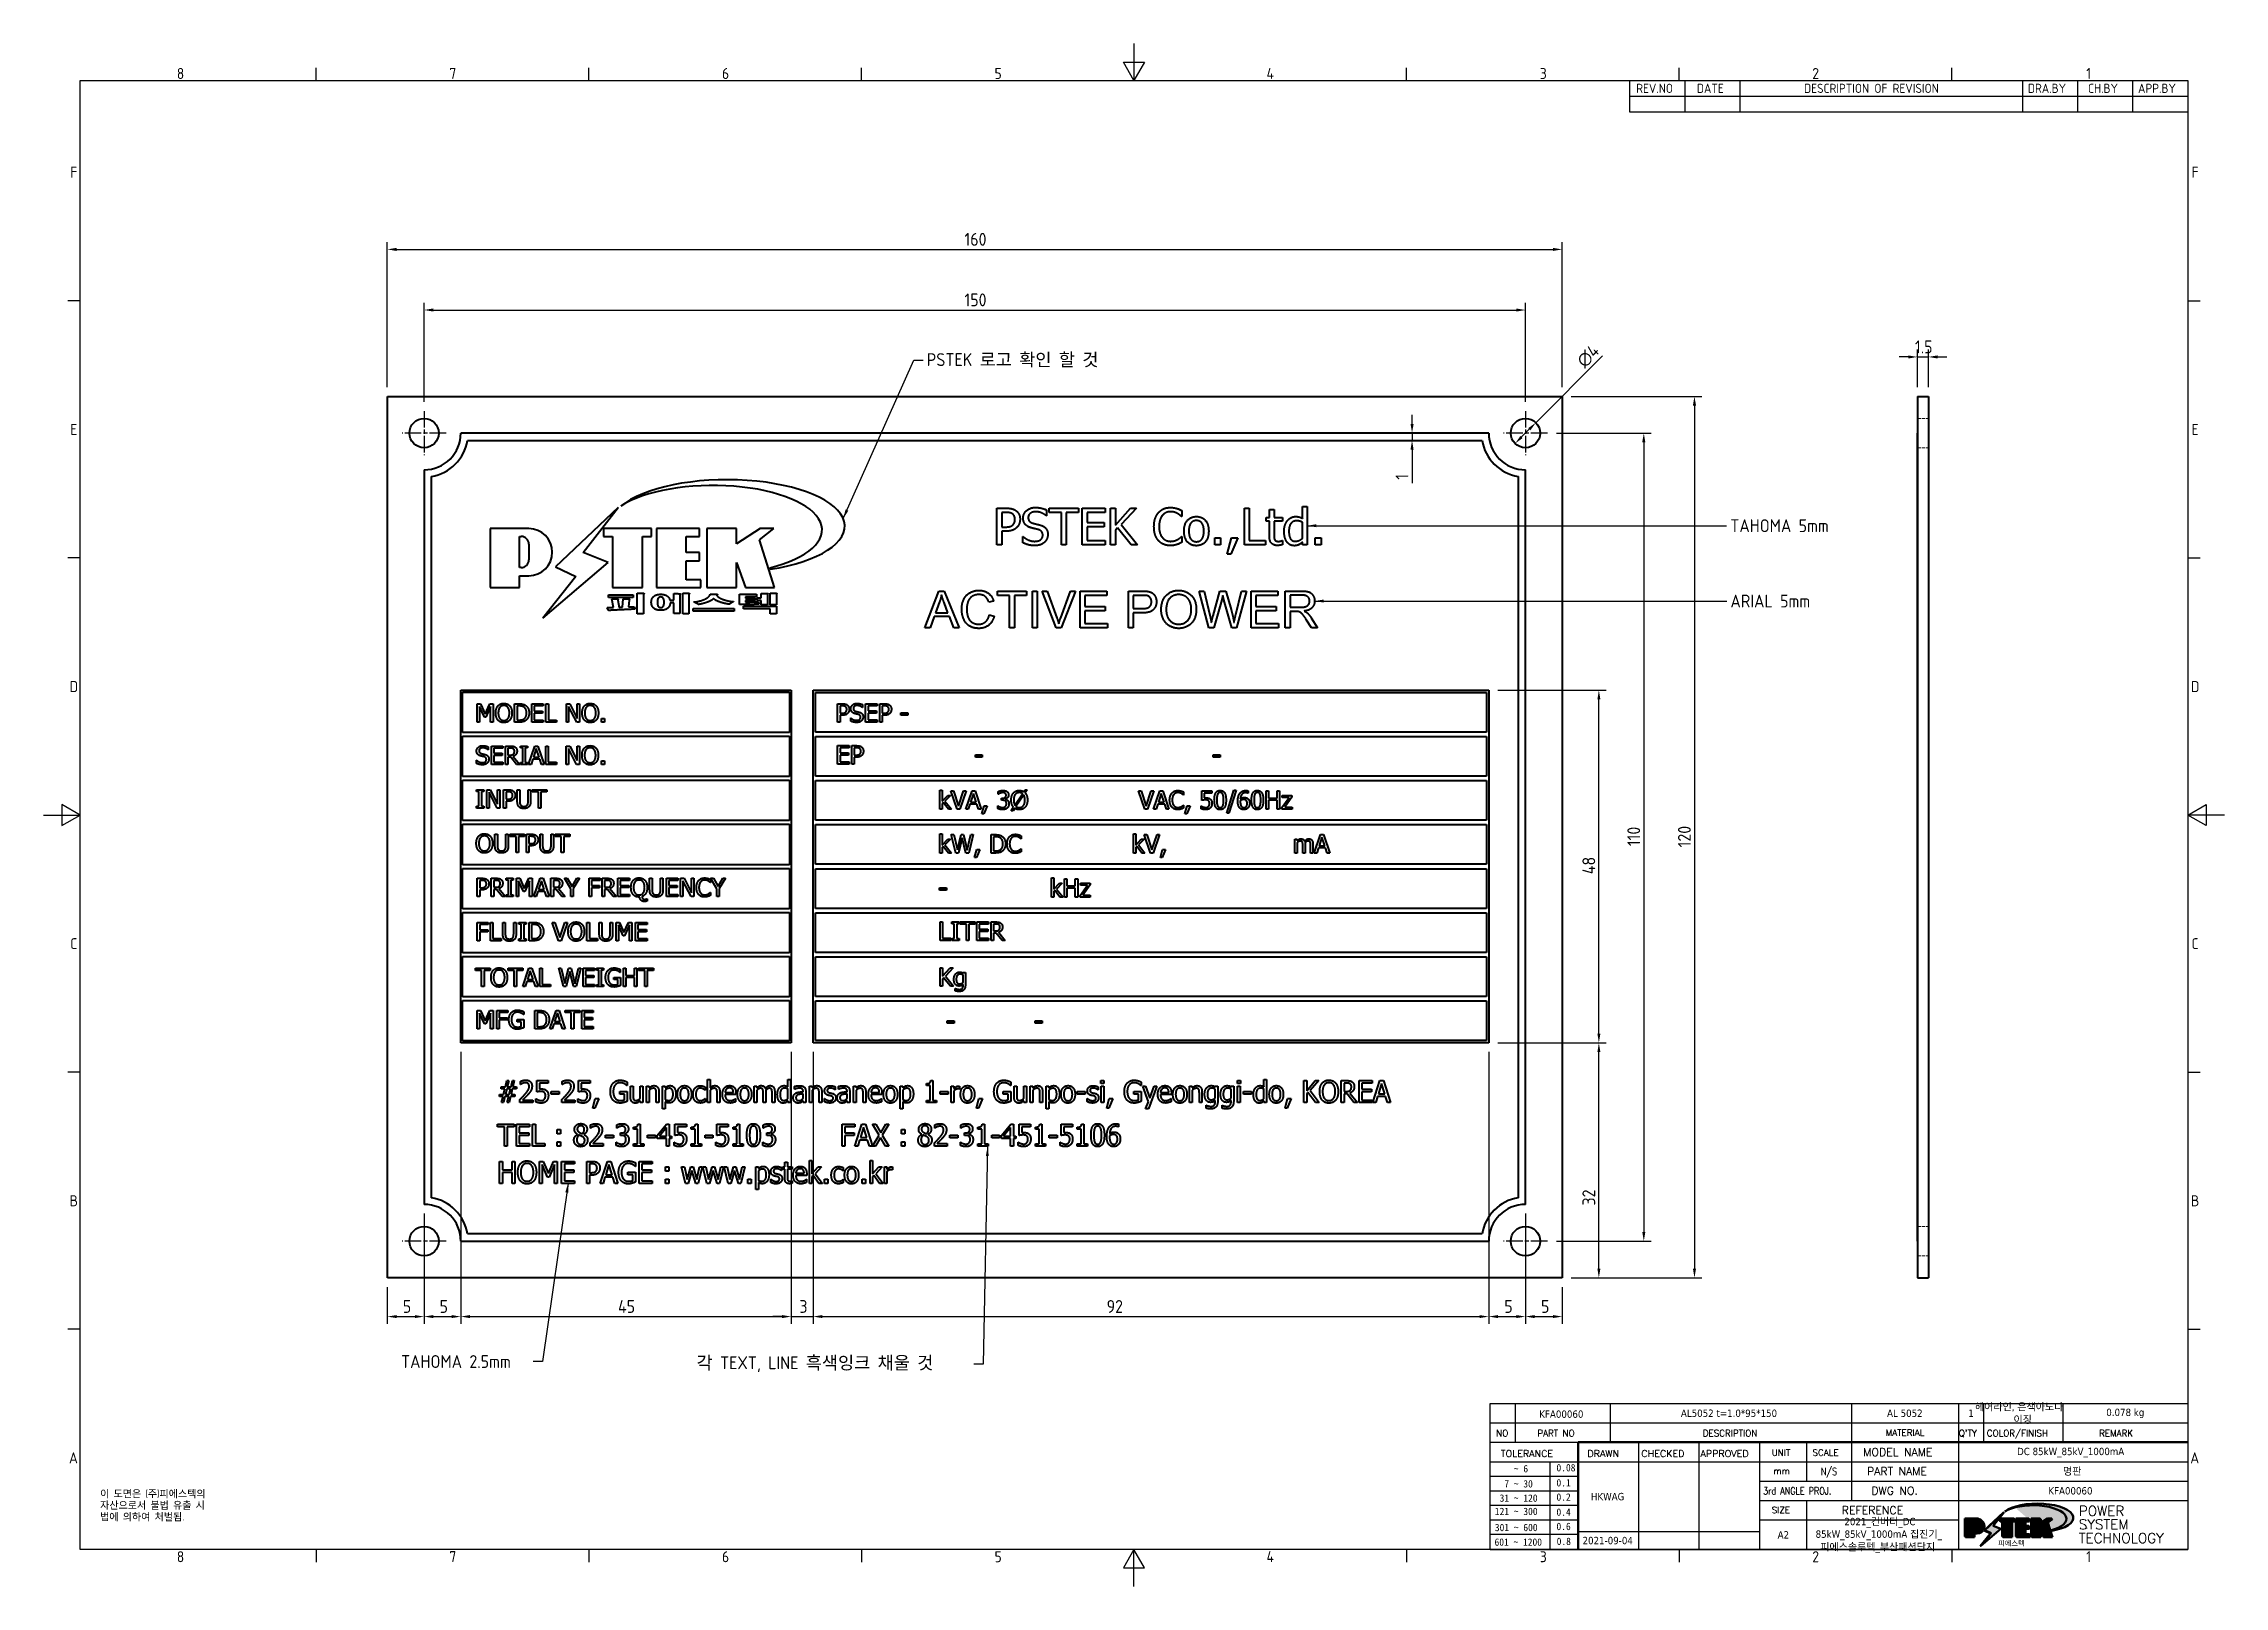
# Model space of a CAD drawing. Header units: millimetres. Extents: x 0 to 297, y 0 to 210.
import ezdxf
from ezdxf.enums import TextEntityAlignment as Align

# ---------------------------------------------------------------- set-up
doc = ezdxf.new("R2010")
doc.units = ezdxf.units.MM
doc.header["$LTSCALE"] = 0.5
doc.linetypes.add('CHAIN', pattern=[0.3543, 0.2362, -0.0295, 0.0591, -0.0295])
doc.linetypes.add('DASHED', pattern=[0.2067, 0.1654, -0.0413])
doc.layers.get('0').update_dxf_attribs({"color": 3, "lineweight": 25})
for name, color, linetype, lineweight in [('가려진 것(ISO)', 2, 'DASHED', 18), ('가려진 좁은 것(ISO)', 2, 'DASHED', 18), ('가시적인 것(ISO)', 3, 'Continuous', 40), ('경계(ISO)', 7, 'Continuous', 25), ('기호(ISO)', 5, 'Continuous', 25), ('제목(ISO)', 5, 'Continuous', 50), ('중심 표식(ISO)', 1, 'Continuous', 25), ('치수(ISO)', 2, 'Continuous', 25), ('해치(ISO)', 7, 'Continuous', 18)]:
    doc.layers.add(name, color=color, linetype=linetype, lineweight=lineweight)
doc.styles.add('HAN_291', font='')
doc.styles.add('HAN_370', font='', dxfattribs={"width": 2})
doc.styles.add('ISO Proportiona M2B', font='isocp.shx')
doc.styles.add('RC_284', font='ROMANC.shx')
doc.styles.add('RC_287', font='ROMANC.shx')
doc.styles.add('RC_292', font='ROMANC.shx')
doc.styles.add('ROMANT_294', font='romant.shx')
doc.styles.add('문자 텍스트_M2B', font='isocp.shx')
doc.styles.add('문자 텍스트_PSTEK_POSCO', font='isocp.shx')
doc.styles.add('치수 텍스트_PSTEK_POSCO', font='isocp.shx')
doc.styles.add('텍스트 스타일198', font='tahoma.ttf')
doc.styles.add('텍스트 스타일333', font='ROMANC.shx', dxfattribs={"width": 0.8})
doc.styles.get('HAN_291').set_extended_font_data('GulimChe')
doc.styles.get('HAN_370').set_extended_font_data('GulimChe')
doc.dimstyles.new('치수_PSTEK_POSCO', dxfattribs={"dimscale": 0.5, "dimtxt": 3.5, "dimasz": 2.5, "dimexe": 2, "dimexo": 2.5, "dimgap": 1, "dimtad": 1, "dimrnd": 1e-08, "dimdsep": 46, "dimtxsty": '치수 텍스트_PSTEK_POSCO', "dimcen": 0.09, "dimdle": 10, "dimclrd": 7, "dimclre": 7, "dimclrt": 2, "dimadec": 1, "dimazin": 2, "dimtfac": 1, "dimtmove": 0, "dimatfit": 3, "dimfxl": 0, "dimtolj": 1, "dimlwd": -1, "dimlwe": -1, "dimarcsym": 0})
doc.dimstyles.new('치수_PSTEK_POSCO$7', dxfattribs={"dimscale": 0.5, "dimtxt": 3.5, "dimasz": 2.5, "dimexe": 2, "dimexo": 2.5, "dimgap": 1, "dimtad": 1, "dimrnd": 1e-08, "dimdsep": 46, "dimtxsty": '치수 텍스트_PSTEK_POSCO', "dimcen": 0.09, "dimdle": 10, "dimclrd": 7, "dimclre": 7, "dimclrt": 2, "dimadec": 1, "dimazin": 2, "dimtfac": 1, "dimtmove": 0, "dimatfit": 3, "dimfxl": 0, "dimtolj": 1, "dimlwd": -1, "dimlwe": -1, "dimarcsym": 0})

msp = doc.modelspace()

# ---------------------------------------------------------------- texts
at = {"layer": '기호(ISO)', "color": 2, "char_height": 1.75, "attachment_point": 4, "style": '치수 텍스트_PSTEK_POSCO'}
for s, insert, width in [('{\\fISOCP|b0|i0;\\H1.7500;PSTEK 로고 확인 할 것}', (120.2755, 166.8953), 26.904945), ('{\\fISOCP|b0|i0;\\H1.7500;TAHOMA 5mm}', (229.7074, 144.3767), 15.558105), ('{\\fISOCP|b0|i0;\\H1.7500;ARIAL 5mm}', (229.7279, 134.1219), 12.640047), ('{\\fISOCP|b0|i0;\\H1.7500;TAHOMA 2.5mm}', (48.6747, 30.6012), 17.502085), ('{\\fISOCP|b0|i0;\\H1.7500;각 TEXT, LINE 흑색잉크 채울 것}', (88.9264, 30.2331), 37.265196)]:
    msp.add_mtext(s, dxfattribs=dict(at, insert=insert, width=width))
at = {"layer": '기호(ISO)', "color": 7, "insert": (7.6973, 13.1141), "char_height": 1, "width": 25.620069, "attachment_point": 1, "line_spacing_factor": 0.944221, "style": '문자 텍스트_PSTEK_POSCO'}
msp.add_mtext('{이 도면은 (주)피에스텍의\\P자산으로서 불법 유출 시 \\P법에 의하여 처벌됨.}', dxfattribs=at)

# ---------------------------------------------------------------- blocks, each defined once
blk = doc.blocks.new('경계 Default Border')
at = {"layer": '경계(ISO)'}
for p, q in [((74.25, 410), (74.25, 413.4)), ((148.5, 410), (148.5, 413.4)), ((222.75, 410), (222.75, 413.4)), ((371.25, 410), (371.25, 413.4)), ((445.5, 410), (445.5, 413.4)), ((519.75, 410), (519.75, 413.4)), ((10, 350), (6.6, 350)), ((584, 350), (587.4, 350)), ((10, 280), (6.6, 280)), ((584, 280), (587.4, 280)), ((10, 140), (6.6, 140)), ((584, 140), (587.4, 140)), ((10, 70), (6.6, 70)), ((584, 70), (587.4, 70)), ((74.25, 10), (74.25, 6.6)), ((148.5, 10), (148.5, 6.6)), ((222.75, 10), (222.75, 6.6)), ((371.25, 10), (371.25, 6.6)), ((445.5, 10), (445.5, 6.6)), ((519.75, 10), (519.75, 6.6))]:
    blk.add_line(p, q, dxfattribs=at)
at = {"layer": '경계(ISO)', "flags": 128}
for points in [[(297, 420), (297, 410), (294.11, 415), (299.89, 415), (297, 410)], [(10, 10), (10, 410), (584, 410), (584, 10), (10, 10)], [(0, 210), (10, 210), (5, 212.89), (5, 207.11), (10, 210)], [(594, 210), (584, 210), (589, 212.89), (589, 207.11), (584, 210)], [(297, 0), (297, 10), (294.11, 5), (299.89, 5), (297, 10)]]:
    blk.add_lwpolyline(points, dxfattribs=at)
at = {"layer": '경계(ISO)', "color": 2, "char_height": 3, "attachment_point": 7, "style": '문자 텍스트_M2B'}
for s, insert in [('8', (36.27, 410.37)), ('7', (110.52, 410.39)), ('6', (184.77, 410.37)), ('5', (259.02, 410.37)), ('4', (333.1, 410.4)), ('3', (407.54, 410.37)), ('2', (481.75, 410.37)), ('1', (556.36, 410.4)), ('F', (7.24, 383.5)), ('F', (585.04, 383.5)), ('E', (7.24, 313.47)), ('E', (585.04, 313.47)), ('D', (7.08, 243.47)), ('D', (584.88, 243.47)), ('C', (7.24, 173.47)), ('C', (585.04, 173.47)), ('B', (7.08, 103.47)), ('B', (584.88, 103.47)), ('A', (6.91, 33.49)), ('A', (584.71, 33.49)), ('8', (36.27, 6.57)), ('7', (110.52, 6.59)), ('6', (184.77, 6.57)), ('5', (259.02, 6.57)), ('4', (333.1, 6.6)), ('3', (407.54, 6.57)), ('2', (481.75, 6.57)), ('1', (556.36, 6.6))]:
    blk.add_mtext(s, dxfattribs=dict(at, insert=insert))
blk = doc.blocks.new('제목 블록 PSTEK')
h = blk.add_hatch(color=1)
edge = h.paths.add_edge_path(flags=0)
edge.add_line((314.22, 19.61), (314.22, 17))
edge.add_line((314.22, 17), (314.35, 17))
edge.add_arc((314.35, 17.65), 0.651, 270, 360)
edge.add_line((315, 17.65), (315, 18.96))
edge.add_arc((314.35, 18.96), 0.651, 0, 90)
edge.add_line((314.35, 19.61), (314.22, 19.61))
edge = h.paths.add_edge_path()
edge.add_arc((314.98, 18.29), 1.97, 270, 450)
edge.add_line((314.98, 20.26), (311.77, 20.26))
edge.add_line((311.77, 20.26), (311.77, 15.34))
edge.add_line((311.77, 15.34), (314.22, 15.34))
edge.add_line((314.22, 15.34), (314.22, 16.32))
edge.add_line((314.22, 16.32), (314.98, 16.32))
h = blk.add_hatch(color=252)
edge = h.paths.add_edge_path()
edge.add_arc((314.98, 18.29), 1.97, 270, 406.82787)
edge.add_arc((315.16, 18.14), 1.97, -90, 53.56098, ccw=False)
edge.add_line((315.16, 16.17), (314.4, 16.17))
edge.add_line((314.4, 16.17), (314.4, 15.19))
edge.add_line((314.4, 15.19), (311.94, 15.19))
edge.add_line((311.94, 15.19), (311.94, 15.34))
edge.add_line((311.94, 15.34), (314.22, 15.34))
edge.add_line((314.22, 15.34), (314.22, 16.32))
edge.add_line((314.22, 16.32), (314.98, 16.32))
h = blk.add_hatch(color=252)
edge = h.paths.add_edge_path()
edge.add_line((314.4, 19.46), (314.53, 19.46))
edge.add_arc((314.53, 18.81), 0.651, 60.41893, 90, ccw=False)
edge.add_arc((314.35, 18.96), 0.651, 39.96992, 90)
edge.add_line((314.35, 19.61), (314.22, 19.61))
edge.add_line((314.22, 19.61), (314.22, 17))
edge.add_line((314.22, 17), (314.35, 17))
edge.add_arc((314.35, 17.65), 0.651, 270, 274.69308)
edge.add_line((314.4, 17), (314.4, 19.46))
for color, points in [(252, [(317.22, 17.06), (322.03, 21.63), (322.28, 21.94), (317.05, 16.98), (318.75, 16.19), (316, 12.72), (316.34, 13), (318.92, 16.27)]), (5, [(321.62, 17.42), (319.53, 18.25), (322.45, 22.02), (317.22, 17.06), (318.92, 16.27), (316.17, 12.8)]), (1, [(324.48, 19.61), (325.24, 19.61), (325.24, 20.26), (321.23, 20.26), (321.23, 19.61), (321.98, 19.61), (321.98, 15.34), (324.48, 15.34)]), (252, [(321.98, 19.61), (321.4, 19.61), (321.4, 19.46), (321.98, 19.46)]), (252, [(324.66, 19.46), (325.42, 19.46), (325.42, 20.11), (325.24, 20.11), (325.24, 19.61), (324.48, 19.61), (324.48, 15.34), (322.16, 15.34), (322.16, 15.19), (324.66, 15.19)]), (1, [(329.23, 20.26), (325.66, 20.26), (325.66, 15.34), (329.36, 15.34), (329.36, 15.99), (328.11, 15.99), (328.11, 17.56), (329.23, 17.56), (329.23, 18.26), (328.11, 18.26), (328.11, 19.61), (329.23, 19.61)]), (252, [(328.29, 19.46), (329.41, 19.46), (329.41, 20.11), (329.23, 20.11), (329.23, 19.61), (328.11, 19.61), (328.11, 18.26), (328.29, 18.26)]), (252, [(328.29, 17.42), (329.41, 17.42), (329.41, 18.11), (329.23, 18.11), (329.23, 17.56), (328.11, 17.56), (328.11, 15.99), (328.29, 15.99)]), (1, [(332.33, 20.26), (329.86, 20.26), (329.86, 15.34), (332.33, 15.34), (332.33, 17.43), (333.07, 15.34), (335.49, 15.34), (334.25, 19.31), (335.44, 20.26), (334.31, 20.26), (332.33, 19)]), (252, [(332.51, 20.11), (332.33, 20.11), (332.33, 19), (332.51, 19.11)]), (252, [(335.62, 20.11), (335.25, 20.11), (334.25, 19.31), (335.49, 15.34), (333.2, 15.34), (333.25, 15.19), (335.66, 15.19), (334.43, 19.16)]), (252, [(329.54, 15.85), (329.36, 15.85), (329.36, 15.34), (325.83, 15.34), (325.83, 15.19), (329.54, 15.19)]), (252, [(332.51, 16.93), (332.33, 17.43), (332.33, 15.34), (330.04, 15.34), (330.04, 15.19), (332.51, 15.19)])]:
    blk.add_hatch(color=color).paths.add_polyline_path(points)
at = {"layer": '해치(ISO)', "true_color": 0x27d1fc}
h = blk.add_hatch(color=140, dxfattribs=at)
edge = h.paths.add_edge_path()
edge.add_ellipse((330.37, 20.16), major_axis=(9.1, 0), ratio=0.40699, start_angle=301.30985, end_angle=507.74369)
edge.add_ellipse((331.53, 20.46), major_axis=(-9.82, 0), ratio=0.39426, start_angle=111.51207, end_angle=334.47025, ccw=False)
edge.add_line((335.14, 16.86), (335.1, 16.99))
at = {"color": 180}
for p, q in [((182.48, 11.79), (182.48, 51.57)), ((182.48, 51.57), (372.48, 51.57)), ((189.27, 51.57), (189.27, 41.01)), ((215.22, 41.01), (215.22, 51.57)), ((280.88, 51.57), (280.88, 41.01)), ((310.09, 51.57), (310.09, 41.01)), ((316.9, 51.57), (316.9, 41.01)), ((338.46, 51.57), (338.46, 41.01)), ((372.48, 51.57), (372.48, 11.79)), ((182.48, 46.29), (372.48, 46.29)), ((182.48, 41.01), (206.45, 41.01)), ((182.48, 35.73), (206.45, 35.73)), ((198.86, 12.03), (198.86, 35.73)), ((206.45, 35.73), (372.48, 35.73)), ((222.94, 11.79), (222.94, 41.01)), ((239.43, 11.79), (239.43, 41.01)), ((255.92, 11.79), (255.92, 41.01)), ((268.69, 41.01), (268.69, 30.45)), ((280.88, 41.01), (280.88, 25.17)), ((310.09, 41.01), (310.09, 11.79)), ((182.48, 31.78), (206.45, 31.78)), ((255.92, 30.45), (372.48, 30.45)), ((182.48, 27.83), (206.45, 27.83)), ((182.48, 23.88), (206.45, 23.88)), ((255.92, 25.17), (372.48, 25.17)), ((268.69, 25.17), (268.69, 11.79)), ((182.48, 19.93), (206.45, 19.93)), ((255.92, 19.89), (310.09, 19.89)), ((182.48, 15.98), (206.45, 15.98)), ((206.45, 16.74), (255.92, 16.74)), ((182.48, 11.79), (372.48, 11.79))]:
    blk.add_line(p, q, dxfattribs=at)
at = {"color": 7, "lineweight": 50}
for p, q in [((206.45, 11.79), (206.45, 41.01)), ((206.45, 41.01), (372.48, 41.01))]:
    blk.add_line(p, q, dxfattribs=at)
at = {"color": 7}
for p, q in [((314.98, 20.26), (311.77, 20.26)), ((311.77, 20.26), (311.77, 15.34)), ((314.98, 20.26), (311.77, 20.26)), ((311.77, 20.26), (311.77, 15.34)), ((314.22, 17), (314.22, 19.61)), ((314.22, 19.61), (314.35, 19.61)), ((314.35, 19.61), (314.22, 19.61)), ((314.22, 19.61), (314.22, 17)), ((314.22, 17), (314.22, 19.61)), ((314.22, 19.61), (314.35, 19.61)), ((314.4, 19.46), (314.53, 19.46)), ((314.4, 17), (314.4, 19.46)), ((315, 18.96), (315, 17.65)), ((315, 18.96), (315, 17.65)), ((322.28, 21.94), (317.05, 16.98)), ((322.45, 22.02), (317.22, 17.06)), ((317.22, 17.06), (322.03, 21.63)), ((319.53, 18.25), (322.45, 22.02)), ((321.62, 17.42), (319.53, 18.25)), ((325.24, 20.26), (321.23, 20.26)), ((321.23, 20.26), (321.23, 19.61)), ((325.24, 20.26), (321.23, 20.26)), ((321.23, 20.26), (321.23, 19.61)), ((321.23, 19.61), (321.98, 19.61)), ((321.23, 19.61), (321.98, 19.61)), ((321.4, 19.61), (321.4, 19.46)), ((321.98, 19.61), (321.4, 19.61)), ((321.4, 19.46), (321.98, 19.46)), ((321.98, 19.61), (321.98, 15.34)), ((321.98, 19.46), (321.98, 19.61)), ((321.98, 19.61), (321.98, 15.34)), ((322.03, 21.63), (322.28, 21.94)), ((324.48, 19.61), (325.24, 19.61)), ((324.48, 15.34), (324.48, 19.61)), ((325.24, 19.61), (324.48, 19.61)), ((324.48, 19.61), (324.48, 15.34)), ((324.48, 19.61), (325.24, 19.61)), ((324.48, 15.34), (324.48, 19.61)), ((324.66, 19.46), (325.42, 19.46)), ((324.66, 15.19), (324.66, 19.46)), ((325.24, 19.61), (325.24, 20.26)), ((325.24, 19.61), (325.24, 20.26)), ((325.42, 20.11), (325.24, 20.11)), ((325.24, 20.11), (325.24, 19.61)), ((325.42, 19.46), (325.42, 20.11)), ((329.23, 20.26), (325.66, 20.26)), ((325.66, 20.26), (325.66, 15.34)), ((325.66, 20.26), (325.66, 15.34)), ((329.23, 20.26), (325.66, 20.26)), ((328.11, 18.26), (328.11, 19.61)), ((328.11, 19.61), (329.23, 19.61)), ((329.23, 19.61), (328.11, 19.61)), ((328.11, 19.61), (328.11, 18.26)), ((328.11, 18.26), (328.11, 19.61)), ((328.11, 19.61), (329.23, 19.61)), ((329.23, 18.26), (328.11, 18.26)), ((328.11, 18.26), (328.29, 18.26)), ((329.23, 18.26), (328.11, 18.26)), ((328.29, 18.26), (328.29, 19.46)), ((328.29, 19.46), (329.41, 19.46)), ((329.23, 19.61), (329.23, 20.26)), ((329.23, 19.61), (329.23, 20.26)), ((329.41, 20.11), (329.23, 20.11)), ((329.23, 20.11), (329.23, 19.61)), ((329.23, 17.56), (329.23, 18.26)), ((329.23, 17.56), (329.23, 18.26)), ((329.41, 18.11), (329.23, 18.11)), ((329.23, 18.11), (329.23, 17.56)), ((329.41, 19.46), (329.41, 20.11)), ((329.41, 17.42), (329.41, 18.11)), ((332.33, 20.26), (329.86, 20.26)), ((329.86, 20.26), (329.86, 15.34)), ((329.86, 20.26), (329.86, 15.34)), ((332.33, 20.26), (329.86, 20.26)), ((334.31, 20.26), (332.33, 19)), ((332.33, 19), (332.33, 20.26)), ((334.31, 20.26), (332.33, 19)), ((332.33, 19), (332.33, 20.26)), ((332.51, 20.11), (332.33, 20.11)), ((332.33, 20.11), (332.33, 19)), ((332.33, 19), (332.51, 19.11)), ((332.51, 19.11), (332.51, 20.11)), ((334.25, 19.31), (335.44, 20.26)), ((334.25, 19.31), (335.44, 20.26)), ((335.25, 20.11), (334.25, 19.31)), ((335.49, 15.34), (334.25, 19.31)), ((334.25, 19.31), (335.49, 15.34)), ((335.49, 15.34), (334.25, 19.31)), ((335.44, 20.26), (334.31, 20.26)), ((335.44, 20.26), (334.31, 20.26)), ((334.43, 19.16), (335.62, 20.11)), ((335.66, 15.19), (334.43, 19.16)), ((335.62, 20.11), (335.25, 20.11)), ((311.77, 15.34), (314.22, 15.34)), ((311.77, 15.34), (314.22, 15.34)), ((314.22, 15.34), (311.94, 15.34)), ((311.94, 15.34), (311.94, 15.19)), ((311.94, 15.19), (314.4, 15.19)), ((314.35, 17), (314.22, 17)), ((314.22, 17), (314.35, 17)), ((314.35, 17), (314.22, 17)), ((314.22, 16.32), (314.98, 16.32)), ((314.22, 15.34), (314.22, 16.32)), ((314.98, 16.32), (314.22, 16.32)), ((314.22, 16.32), (314.22, 15.34)), ((314.22, 16.32), (314.98, 16.32)), ((314.22, 15.34), (314.22, 16.32)), ((314.4, 16.17), (315.16, 16.17)), ((314.4, 15.19), (314.4, 16.17)), ((318.75, 16.19), (316, 12.72)), ((316, 12.72), (316.34, 13)), ((316.17, 12.8), (321.62, 17.42)), ((318.92, 16.27), (316.17, 12.8)), ((316.34, 13), (318.92, 16.27)), ((317.05, 16.98), (318.75, 16.19)), ((318.92, 16.27), (317.22, 17.06)), ((317.22, 17.06), (318.92, 16.27)), ((321.98, 15.34), (324.48, 15.34)), ((321.98, 15.34), (324.48, 15.34)), ((324.48, 15.34), (322.16, 15.34)), ((322.16, 15.34), (322.16, 15.19)), ((322.16, 15.19), (324.66, 15.19)), ((325.66, 15.34), (329.36, 15.34)), ((325.66, 15.34), (329.36, 15.34)), ((329.36, 15.34), (325.83, 15.34)), ((325.83, 15.34), (325.83, 15.19)), ((325.83, 15.19), (329.54, 15.19)), ((328.11, 17.56), (329.23, 17.56)), ((328.11, 15.99), (328.11, 17.56)), ((329.23, 17.56), (328.11, 17.56)), ((328.11, 17.56), (328.11, 15.99)), ((328.11, 17.56), (329.23, 17.56)), ((328.11, 15.99), (328.11, 17.56)), ((329.36, 15.99), (328.11, 15.99)), ((328.11, 15.99), (328.29, 15.99)), ((329.36, 15.99), (328.11, 15.99)), ((328.29, 15.99), (328.29, 17.42)), ((328.29, 17.42), (329.41, 17.42)), ((329.36, 15.34), (329.36, 15.99)), ((329.36, 15.34), (329.36, 15.99)), ((329.54, 15.85), (329.36, 15.85)), ((329.36, 15.85), (329.36, 15.34)), ((329.54, 15.19), (329.54, 15.85)), ((329.86, 15.34), (332.33, 15.34)), ((329.86, 15.34), (332.33, 15.34)), ((332.33, 15.34), (330.04, 15.34)), ((330.04, 15.34), (330.04, 15.19)), ((330.04, 15.19), (332.51, 15.19)), ((332.33, 17.43), (333.07, 15.34)), ((332.33, 15.34), (332.33, 17.43)), ((332.51, 16.93), (332.33, 17.43)), ((332.33, 17.43), (332.33, 15.34)), ((332.33, 17.43), (333.07, 15.34)), ((332.33, 15.34), (332.33, 17.43)), ((332.51, 15.19), (332.51, 16.93)), ((333.07, 15.34), (335.49, 15.34)), ((333.07, 15.34), (335.49, 15.34)), ((335.49, 15.34), (333.2, 15.34)), ((333.2, 15.34), (333.25, 15.19)), ((333.25, 15.19), (335.66, 15.19)), ((345.04, 17.5), (344.99, 17.69))]:
    blk.add_line(p, q, dxfattribs=at)
at = {"color": 1}
for p, q in [((314.98, 20.26), (311.77, 20.26)), ((311.77, 20.26), (311.77, 15.34)), ((314.22, 17), (314.22, 19.61)), ((314.22, 19.61), (314.35, 19.61)), ((315, 18.96), (315, 17.65)), ((325.24, 20.26), (321.23, 20.26)), ((321.23, 20.26), (321.23, 19.61)), ((321.23, 19.61), (321.98, 19.61)), ((321.98, 19.61), (321.98, 15.34)), ((324.48, 19.61), (325.24, 19.61)), ((324.48, 15.34), (324.48, 19.61)), ((325.24, 19.61), (325.24, 20.26)), ((329.23, 20.26), (325.66, 20.26)), ((325.66, 20.26), (325.66, 15.34)), ((328.11, 18.26), (328.11, 19.61)), ((328.11, 19.61), (329.23, 19.61)), ((329.23, 18.26), (328.11, 18.26)), ((329.23, 19.61), (329.23, 20.26)), ((329.23, 17.56), (329.23, 18.26)), ((332.33, 20.26), (329.86, 20.26)), ((329.86, 20.26), (329.86, 15.34)), ((334.31, 20.26), (332.33, 19)), ((332.33, 19), (332.33, 20.26)), ((334.25, 19.31), (335.44, 20.26)), ((335.49, 15.34), (334.25, 19.31)), ((335.44, 20.26), (334.31, 20.26)), ((311.77, 15.34), (314.22, 15.34)), ((314.35, 17), (314.22, 17)), ((314.22, 16.32), (314.98, 16.32)), ((314.22, 15.34), (314.22, 16.32)), ((321.98, 15.34), (324.48, 15.34)), ((325.66, 15.34), (329.36, 15.34)), ((328.11, 17.56), (329.23, 17.56)), ((328.11, 15.99), (328.11, 17.56)), ((329.36, 15.99), (328.11, 15.99)), ((329.36, 15.34), (329.36, 15.99)), ((329.86, 15.34), (332.33, 15.34)), ((332.33, 17.43), (333.07, 15.34)), ((332.33, 15.34), (332.33, 17.43)), ((333.07, 15.34), (335.49, 15.34))]:
    blk.add_line(p, q, dxfattribs=at)
at = {"color": 5}
for p, q in [((322.45, 22.02), (317.22, 17.06)), ((319.53, 18.25), (322.45, 22.02)), ((321.62, 17.42), (319.53, 18.25)), ((316.17, 12.8), (321.62, 17.42)), ((318.92, 16.27), (316.17, 12.8)), ((317.22, 17.06), (318.92, 16.27))]:
    blk.add_line(p, q, dxfattribs=at)
at = {"color": 7}
for centre, radius, start, end in [((314.35, 18.96), 0.651, 0, 90), ((314.35, 18.96), 0.651, 39.96992, 90), ((314.35, 18.96), 0.651, 0, 90), ((314.53, 18.81), 0.651, 60.41893, 90), ((314.98, 18.29), 1.97, 270, 90), ((314.98, 18.29), 1.97, 270, 90), ((314.98, 18.29), 1.97, 270, 46.82787), ((315.16, 18.14), 1.97, 270, 53.56098), ((314.35, 17.65), 0.651, 270, 0), ((314.35, 17.65), 0.651, 270, 0), ((314.35, 17.65), 0.651, 270, 274.69308)]:
    blk.add_arc(centre, radius, start, end, dxfattribs=at)
at = {"color": 1}
for centre, radius, start, end in [((314.35, 18.96), 0.651, 0, 90), ((314.98, 18.29), 1.97, 270, 90), ((314.35, 17.65), 0.651, 270, 0)]:
    blk.add_arc(centre, radius, start, end, dxfattribs=at)
at = {"layer": '제목(ISO)', "lineweight": 18}
blk.add_line((182.48, 35.73), (182.48, 11.79), dxfattribs=at)
at = {"layer": '제목(ISO)'}
for p, q in [((314.98, 20.26), (311.77, 20.26)), ((311.77, 20.26), (311.77, 15.34)), ((314.22, 17), (314.22, 19.61)), ((314.22, 19.61), (314.35, 19.61)), ((314.35, 19.61), (314.22, 19.61)), ((314.22, 19.61), (314.22, 17)), ((314.4, 19.46), (314.53, 19.46)), ((314.4, 17), (314.4, 19.46)), ((315, 18.96), (315, 17.65)), ((322.28, 21.94), (317.05, 16.98)), ((322.45, 22.02), (317.22, 17.06)), ((317.22, 17.06), (322.03, 21.63)), ((319.53, 18.25), (322.45, 22.02)), ((321.62, 17.42), (319.53, 18.25)), ((325.24, 20.26), (321.23, 20.26)), ((321.23, 20.26), (321.23, 19.61)), ((321.23, 19.61), (321.98, 19.61)), ((321.98, 19.61), (321.4, 19.61)), ((321.4, 19.61), (321.4, 19.46)), ((321.4, 19.46), (321.98, 19.46)), ((321.98, 19.61), (321.98, 15.34)), ((321.98, 19.46), (321.98, 19.61)), ((322.03, 21.63), (322.28, 21.94)), ((324.48, 19.61), (325.24, 19.61)), ((324.48, 15.34), (324.48, 19.61)), ((325.24, 19.61), (324.48, 19.61)), ((324.48, 19.61), (324.48, 15.34)), ((324.66, 19.46), (325.42, 19.46)), ((324.66, 15.19), (324.66, 19.46)), ((325.24, 19.61), (325.24, 20.26)), ((325.42, 20.11), (325.24, 20.11)), ((325.24, 20.11), (325.24, 19.61)), ((325.42, 19.46), (325.42, 20.11)), ((329.23, 20.26), (325.66, 20.26)), ((325.66, 20.26), (325.66, 15.34)), ((328.11, 18.26), (328.11, 19.61)), ((328.11, 19.61), (329.23, 19.61)), ((329.23, 19.61), (328.11, 19.61)), ((328.11, 19.61), (328.11, 18.26)), ((329.23, 18.26), (328.11, 18.26)), ((328.11, 18.26), (328.29, 18.26)), ((328.29, 19.46), (329.41, 19.46)), ((328.29, 18.26), (328.29, 19.46)), ((329.23, 19.61), (329.23, 20.26)), ((329.41, 20.11), (329.23, 20.11)), ((329.23, 20.11), (329.23, 19.61)), ((329.23, 17.56), (329.23, 18.26)), ((329.41, 18.11), (329.23, 18.11)), ((329.23, 18.11), (329.23, 17.56)), ((329.41, 19.46), (329.41, 20.11)), ((329.41, 17.42), (329.41, 18.11)), ((332.33, 20.26), (329.86, 20.26)), ((329.86, 20.26), (329.86, 15.34)), ((334.31, 20.26), (332.33, 19)), ((332.33, 19), (332.33, 20.26)), ((332.51, 20.11), (332.33, 20.11)), ((332.33, 20.11), (332.33, 19)), ((332.33, 19), (332.51, 19.11)), ((332.51, 19.11), (332.51, 20.11)), ((334.25, 19.31), (335.44, 20.26)), ((335.25, 20.11), (334.25, 19.31)), ((335.49, 15.34), (334.25, 19.31)), ((334.25, 19.31), (335.49, 15.34)), ((335.44, 20.26), (334.31, 20.26)), ((334.43, 19.16), (335.62, 20.11)), ((335.66, 15.19), (334.43, 19.16)), ((335.62, 20.11), (335.25, 20.11)), ((311.77, 15.34), (314.22, 15.34)), ((314.22, 15.34), (311.94, 15.34)), ((311.94, 15.34), (311.94, 15.19)), ((311.94, 15.19), (314.4, 15.19)), ((314.35, 17), (314.22, 17)), ((314.22, 17), (314.35, 17)), ((314.22, 15.34), (314.22, 16.32)), ((314.22, 16.32), (314.98, 16.32)), ((314.98, 16.32), (314.22, 16.32)), ((314.22, 16.32), (314.22, 15.34)), ((314.4, 15.19), (314.4, 16.17)), ((314.4, 16.17), (315.16, 16.17)), ((318.75, 16.19), (316, 12.72)), ((316, 12.72), (316.34, 13)), ((316.17, 12.8), (321.62, 17.42)), ((318.92, 16.27), (316.17, 12.8)), ((316.34, 13), (318.92, 16.27)), ((317.05, 16.98), (318.75, 16.19)), ((317.22, 17.06), (318.92, 16.27)), ((318.92, 16.27), (317.22, 17.06)), ((321.98, 15.34), (324.48, 15.34)), ((324.48, 15.34), (322.16, 15.34)), ((322.16, 15.34), (322.16, 15.19)), ((322.16, 15.19), (324.66, 15.19)), ((325.66, 15.34), (329.36, 15.34)), ((329.36, 15.34), (325.83, 15.34)), ((325.83, 15.34), (325.83, 15.19)), ((325.83, 15.19), (329.54, 15.19)), ((328.11, 15.99), (328.11, 17.56)), ((328.11, 17.56), (329.23, 17.56)), ((329.23, 17.56), (328.11, 17.56)), ((328.11, 17.56), (328.11, 15.99)), ((329.36, 15.99), (328.11, 15.99)), ((328.11, 15.99), (328.29, 15.99)), ((328.29, 17.42), (329.41, 17.42)), ((328.29, 15.99), (328.29, 17.42)), ((329.36, 15.34), (329.36, 15.99)), ((329.54, 15.85), (329.36, 15.85)), ((329.36, 15.85), (329.36, 15.34)), ((329.54, 15.19), (329.54, 15.85)), ((329.86, 15.34), (332.33, 15.34)), ((332.33, 15.34), (330.04, 15.34)), ((330.04, 15.34), (330.04, 15.19)), ((330.04, 15.19), (332.51, 15.19)), ((332.33, 15.34), (332.33, 17.43)), ((332.33, 17.43), (333.07, 15.34)), ((332.51, 16.93), (332.33, 17.43)), ((332.33, 17.43), (332.33, 15.34)), ((332.51, 15.19), (332.51, 16.93)), ((333.07, 15.34), (335.49, 15.34)), ((335.49, 15.34), (333.2, 15.34)), ((333.2, 15.34), (333.25, 15.19)), ((333.25, 15.19), (335.66, 15.19))]:
    blk.add_line(p, q, dxfattribs=at)
at = {"layer": '제목(ISO)', "color": 4}
blk.add_line((335.14, 16.86), (335.1, 16.99), dxfattribs=at)
at = {"layer": '제목(ISO)'}
for centre, radius, start, end in [((314.35, 18.96), 0.651, 0, 90), ((314.35, 18.96), 0.651, 39.96992, 90), ((314.53, 18.81), 0.651, 60.41893, 90), ((314.98, 18.29), 1.97, 46.82787, 90), ((314.98, 18.29), 1.97, 270, 46.82787), ((314.98, 18.29), 1.97, 270, 46.82787), ((315.16, 18.14), 1.97, 270, 53.56098), ((314.35, 17.65), 0.651, 270, 0), ((314.35, 17.65), 0.651, 270, 274.69308)]:
    blk.add_arc(centre, radius, start, end, dxfattribs=at)
at = {"layer": '제목(ISO)', "color": 4}
for centre, major_axis, ratio, start_param, end_param in [((331.53, 20.46), (9.82, 0), 0.39426, 5.087845, 8.9792), ((330.37, 20.16), (9.1, 0), 0.40699, 5.258849, 8.861799)]:
    blk.add_ellipse(centre, major_axis=major_axis, ratio=ratio, start_param=start_param, end_param=end_param, dxfattribs=at)
at = {"color": 2}
for s, height, style, p in [('NO', 1.742, 'RC_284', (184.14, 42.62)), ('PART NO', 1.742, 'RC_284', (195.34, 42.62)), ('DESCRIPTION', 1.7424, 'RC_284', (240.4, 42.62)), ("Q'TY", 1.742, 'RC_284', (310.14, 42.62)), ('COLOR/FINISH', 1.7424, 'RC_284', (317.77, 42.62)), ('REMARK', 1.742, 'RC_284', (348.35, 42.62)), (' TOLERANCE', 1.9, 'RC_287', (184.09, 37.01)), ('DRAWN', 1.9, 'RC_287', (208.98, 37.01)), ('CHECKED', 1.9, 'RC_287', (223.69, 37.01)), ('APPROVED', 1.9, 'RC_287', (239.78, 37.01)), ('UNIT', 1.742, 'RC_284', (259.17, 37.34)), ('SCALE', 1.742, 'RC_284', (270.29, 37.34)), ('MODEL NAME', 2.178, 'RC_292', (284.1, 37.25)), ('  7 ~ 30', 2, 'HAN_291', (183.77, 28.71)), ('    ~ 6', 2, 'HAN_291', (183.77, 32.82)), ('0.08', 2, 'HAN_291', (200.55, 33.1)), ('0.1', 2, 'HAN_291', (200.55, 28.99)), ('mm', 1.742, 'RC_284', (259.65, 32.35)), ('PART NAME', 2.178, 'RC_292', (285.14, 32.03)), (' 31 ~ 120', 2, 'HAN_291', (183.77, 24.83)), ('0.2', 2, 'HAN_291', (200.55, 25.11)), (' DWG NO.', 2.178, 'RC_292', (284.81, 26.75)), ('301 ~ 600', 2, 'HAN_291', (183.77, 16.83)), ('121 ~ 300', 2, 'HAN_291', (183.77, 21.21)), ('0.4', 2, 'HAN_291', (200.55, 21)), ('0.6', 2, 'HAN_291', (200.55, 17.12)), ('SIZE', 1.742, 'RC_284', (259.17, 21.69)), ('REFERENCE', 2.178, 'RC_292', (278.27, 21.43)), ('601 ~ 1200', 2, 'HAN_291', (183.68, 12.85)), ('0.8', 2, 'HAN_291', (200.61, 13.06))]:
    blk.add_text(s, height=height, dxfattribs=dict(at, style=style)).set_placement(p)
at = {"color": 2, "style": 'RC_284'}
blk.add_text('MATERIAL', height=1.742, dxfattribs=at).set_placement((295.48, 43.65), align=Align.MIDDLE_CENTER)
at = {"color": 7, "style": '텍스트 스타일333', "width": 0.8}
blk.add_text('N/S', height=2, dxfattribs=at).set_placement((274.78, 33.09), align=Align.MIDDLE_CENTER)
at = {"color": 2, "style": '텍스트 스타일333', "width": 0.8}
blk.add_text('3rd ANGLE PROJ.', height=2, dxfattribs=at).set_placement((256.84, 26.76))
at = {"color": 7, "style": 'ROMANT_294'}
for s, p in [('POWER', (342.83, 20.97)), ('SYSTEM', (342.83, 17.33)), ('TECHNOLOGY', (342.83, 13.57))]:
    blk.add_text(s, height=2.7, dxfattribs=at).set_placement(p)
at = {"color": 7, "insert": (320.85, 14.21), "char_height": 1.4, "attachment_point": 1, "line_spacing_factor": 0.332, "style": 'HAN_370'}
blk.add_mtext('\\fHY견고딕|b0|i0;\\H1.4000;피에스텍', dxfattribs=at)
at = {"layer": '제목(ISO)', "color": 7, "style": '텍스트 스타일198'}
for tag, p in [('부품_번호_001', (195.87, 47.68)), ('설명_001', (234.44, 47.92)), ('재질_001', (290.6, 47.93)), ("3._Q'TY_001", (312.71, 47.92)), ('4._COLOR_001', (314.54, 49.66)), ('4._COLOR_002', (325.03, 46.24)), ('질량\\P3;_001', (350.3, 48.16)), ('1._MODEL_NAME_001', (326.02, 37.52)), ('제목_001', (338.54, 32.15)), ('설계자_001', (209.94, 25.23)), ('부품_번호_001', (334.53, 26.81)), ('프로젝트_001', (278.97, 18.44)), ('작성_날짜_001', (207.65, 13.27)), ('시트_크기_001', (260.79, 14.82)), ('프로젝트_002', (271.14, 15.01)), ('프로젝트_003', (272.4, 11.55))]:
    blk.add_attdef(tag, p, '', height=2, dxfattribs=at)
for tag, p in [('점검자', (231.18, 26.23)), ('엔지니어링_승인자', (247.67, 26.23)), ('점검_날짜', (231.18, 14.27)), ('엔지니어링_승인_날짜', (247.67, 14.27))]:
    blk.add_attdef(tag, text='', height=2, dxfattribs=at).set_placement(p, align=Align.MIDDLE_CENTER)
blk = doc.blocks.new('리비전 내역')
at = {"layer": '기호(ISO)'}
for p, q in [((432, 410), (584, 410)), ((432, 410), (432, 405.72)), ((447, 410), (447, 405.72)), ((462, 410), (462, 405.72)), ((539, 410), (539, 405.72)), ((554, 410), (554, 405.72)), ((569, 410), (569, 405.72)), ((584, 410), (584, 405.72)), ((432, 405.72), (584, 405.72)), ((432, 405.72), (432, 401.44)), ((447, 405.72), (447, 401.44)), ((462, 405.72), (462, 401.44)), ((539, 405.72), (539, 401.44)), ((554, 405.72), (554, 401.44)), ((569, 405.72), (569, 401.44)), ((584, 405.72), (584, 401.44)), ((432, 401.44), (584, 401.44))]:
    blk.add_line(p, q, dxfattribs=at)
at = {"layer": '기호(ISO)', "color": 2, "char_height": 2.5, "attachment_point": 7, "style": 'ISO Proportiona M2B'}
for s, insert in [('REV.NO', (433.79, 406.58)), ('DATE', (450.31, 406.58)), ('DESCRIPTION OF REVISION', (479.51, 406.58)), ('DRA.BY', (540.48, 406.58)), ('CH.BY', (556.86, 406.58)), ('APP.BY', (570.48, 406.58))]:
    blk.add_mtext(s, dxfattribs=dict(at, insert=insert))
blk = doc.blocks.new('*D22')
at = {"layer": 'Defpoints', "color": 0, "transparency": 16777216}
for p in [(201.81, 173.74), (51.81, 159.99), (201.81, 159.99)]:
    blk.add_point(p, dxfattribs=at)
at = {"layer": '치수(ISO)', "color": 7, "transparency": 16777216}
for p, q in [((51.81, 161.24), (51.81, 174.74)), ((53.06, 173.74), (200.56, 173.74)), ((201.81, 161.24), (201.81, 174.74))]:
    blk.add_line(p, q, dxfattribs=at)
for points in [[(53.06, 173.95), (53.06, 173.53), (51.81, 173.74)], [(200.56, 173.95), (200.56, 173.53), (201.81, 173.74)]]:
    blk.add_solid(points, dxfattribs=at)
at = {"layer": '치수(ISO)', "color": 2, "transparency": 16777216, "insert": (125.41, 175.12), "char_height": 1.75, "attachment_point": 4, "style": '치수 텍스트_PSTEK_POSCO'}
blk.add_mtext('\\A1;150', dxfattribs=at)
blk = doc.blocks.new('*D23')
at = {"layer": 'Defpoints', "color": 0, "transparency": 16777216}
for p in [(206.81, 181.99), (46.81, 161.99), (206.81, 161.99)]:
    blk.add_point(p, dxfattribs=at)
at = {"layer": '치수(ISO)', "color": 7, "transparency": 16777216}
for p, q in [((46.81, 163.24), (46.81, 182.99)), ((48.06, 181.99), (205.56, 181.99)), ((206.81, 163.24), (206.81, 182.99))]:
    blk.add_line(p, q, dxfattribs=at)
for points in [[(48.06, 182.2), (48.06, 181.78), (46.81, 181.99)], [(205.56, 182.2), (205.56, 181.78), (206.81, 181.99)]]:
    blk.add_solid(points, dxfattribs=at)
at = {"layer": '치수(ISO)', "color": 2, "transparency": 16777216, "insert": (125.41, 183.36), "char_height": 1.75, "attachment_point": 4, "style": '치수 텍스트_PSTEK_POSCO'}
blk.add_mtext('\\A1;160', dxfattribs=at)
blk = doc.blocks.new('*D24')
at = {"layer": 'Defpoints', "color": 0, "transparency": 16777216}
for p in [(204.81, 156.99), (204.81, 46.99), (217.93, 46.99)]:
    blk.add_point(p, dxfattribs=at)
at = {"layer": '치수(ISO)', "color": 7, "transparency": 16777216}
for p, q in [((206.06, 156.99), (218.93, 156.99)), ((217.93, 155.74), (217.93, 48.24)), ((206.06, 46.99), (218.93, 46.99))]:
    blk.add_line(p, q, dxfattribs=at)
for points in [[(217.72, 155.74), (218.14, 155.74), (217.93, 156.99)], [(217.72, 48.24), (218.14, 48.24), (217.93, 46.99)]]:
    blk.add_solid(points, dxfattribs=at)
at = {"layer": '치수(ISO)', "color": 2, "transparency": 16777216, "insert": (216.56, 100.76), "char_height": 1.75, "attachment_point": 4, "rotation": 90, "style": '치수 텍스트_PSTEK_POSCO'}
blk.add_mtext('\\A1;110', dxfattribs=at)
blk = doc.blocks.new('*D25')
at = {"layer": 'Defpoints', "color": 0, "transparency": 16777216}
for p in [(206.81, 161.99), (206.81, 41.99), (224.83, 41.99)]:
    blk.add_point(p, dxfattribs=at)
at = {"layer": '치수(ISO)', "color": 7, "transparency": 16777216}
for p, q in [((208.06, 161.99), (225.83, 161.99)), ((224.83, 160.74), (224.83, 43.24)), ((208.06, 41.99), (225.83, 41.99))]:
    blk.add_line(p, q, dxfattribs=at)
for points in [[(224.62, 160.74), (225.04, 160.74), (224.83, 161.99)], [(224.62, 43.24), (225.04, 43.24), (224.83, 41.99)]]:
    blk.add_solid(points, dxfattribs=at)
at = {"layer": '치수(ISO)', "color": 2, "transparency": 16777216, "insert": (223.46, 100.59), "char_height": 1.75, "attachment_point": 4, "rotation": 90, "style": '치수 텍스트_PSTEK_POSCO'}
blk.add_mtext('\\A1;120', dxfattribs=at)
blk = doc.blocks.new('*D26')
at = {"layer": 'Defpoints', "color": 0, "transparency": 16777216}
for p in [(51.81, 51.99), (46.81, 41.99), (51.81, 36.72)]:
    blk.add_point(p, dxfattribs=at)
at = {"layer": '치수(ISO)', "color": 7, "transparency": 16777216}
for p, q in [((51.81, 50.74), (51.81, 35.72)), ((46.81, 40.74), (46.81, 35.72)), ((48.06, 36.72), (50.56, 36.72))]:
    blk.add_line(p, q, dxfattribs=at)
for points in [[(48.06, 36.93), (48.06, 36.52), (46.81, 36.72)], [(50.56, 36.93), (50.56, 36.52), (51.81, 36.72)]]:
    blk.add_solid(points, dxfattribs=at)
at = {"layer": '치수(ISO)', "color": 2, "transparency": 16777216, "insert": (48.92, 38.1), "char_height": 1.75, "attachment_point": 4, "style": '치수 텍스트_PSTEK_POSCO'}
blk.add_mtext('\\A1;5', dxfattribs=at)
blk = doc.blocks.new('*D27')
at = {"layer": 'Defpoints', "color": 0, "transparency": 16777216}
for p in [(56.81, 73.99), (51.81, 51.99), (56.81, 36.72)]:
    blk.add_point(p, dxfattribs=at)
at = {"layer": '치수(ISO)', "color": 7, "transparency": 16777216}
for p, q in [((56.81, 72.74), (56.81, 35.72)), ((51.81, 50.74), (51.81, 35.72)), ((53.06, 36.72), (55.56, 36.72))]:
    blk.add_line(p, q, dxfattribs=at)
for points in [[(53.06, 36.93), (53.06, 36.52), (51.81, 36.72)], [(55.56, 36.93), (55.56, 36.52), (56.81, 36.72)]]:
    blk.add_solid(points, dxfattribs=at)
at = {"layer": '치수(ISO)', "color": 2, "transparency": 16777216, "insert": (53.93, 38.1), "char_height": 1.75, "attachment_point": 4, "style": '치수 텍스트_PSTEK_POSCO'}
blk.add_mtext('\\A1;5', dxfattribs=at)
blk = doc.blocks.new('*D28')
at = {"layer": 'Defpoints', "color": 0, "transparency": 16777216}
for p in [(56.81, 73.99), (101.81, 73.99), (101.81, 36.72)]:
    blk.add_point(p, dxfattribs=at)
at = {"layer": '치수(ISO)', "color": 7, "transparency": 16777216}
for p, q in [((56.81, 72.74), (56.81, 35.72)), ((101.81, 72.74), (101.81, 35.72)), ((58.06, 36.72), (100.56, 36.72))]:
    blk.add_line(p, q, dxfattribs=at)
for points in [[(58.06, 36.93), (58.06, 36.52), (56.81, 36.72)], [(100.56, 36.93), (100.56, 36.52), (101.81, 36.72)]]:
    blk.add_solid(points, dxfattribs=at)
at = {"layer": '치수(ISO)', "color": 2, "transparency": 16777216, "insert": (78.23, 38.1), "char_height": 1.75, "attachment_point": 4, "style": '치수 텍스트_PSTEK_POSCO'}
blk.add_mtext('\\A1;45', dxfattribs=at)
blk = doc.blocks.new('*D29')
at = {"layer": 'Defpoints', "color": 0, "transparency": 16777216}
for p in [(101.81, 73.99), (104.81, 73.99), (104.81, 36.72)]:
    blk.add_point(p, dxfattribs=at)
at = {"layer": '치수(ISO)', "color": 7, "transparency": 16777216}
for p, q in [((101.81, 72.74), (101.81, 35.72)), ((104.81, 72.74), (104.81, 35.72)), ((100.56, 36.72), (99.31, 36.72)), ((101.81, 36.72), (104.81, 36.72)), ((106.06, 36.72), (107.31, 36.72))]:
    blk.add_line(p, q, dxfattribs=at)
for points in [[(100.56, 36.93), (100.56, 36.52), (101.81, 36.72)], [(106.06, 36.93), (106.06, 36.52), (104.81, 36.72)]]:
    blk.add_solid(points, dxfattribs=at)
at = {"layer": '치수(ISO)', "color": 2, "transparency": 16777216, "insert": (102.93, 38.1), "char_height": 1.75, "attachment_point": 4, "style": '치수 텍스트_PSTEK_POSCO'}
blk.add_mtext('\\A1;3', dxfattribs=at)
blk = doc.blocks.new('*D30')
at = {"layer": 'Defpoints', "color": 0, "transparency": 16777216}
for p in [(104.81, 73.99), (196.81, 73.99), (196.81, 36.72)]:
    blk.add_point(p, dxfattribs=at)
at = {"layer": '치수(ISO)', "color": 7, "transparency": 16777216}
for p, q in [((104.81, 72.74), (104.81, 35.72)), ((196.81, 72.74), (196.81, 35.72)), ((106.06, 36.72), (195.56, 36.72))]:
    blk.add_line(p, q, dxfattribs=at)
for points in [[(106.06, 36.93), (106.06, 36.52), (104.81, 36.72)], [(195.56, 36.93), (195.56, 36.52), (196.81, 36.72)]]:
    blk.add_solid(points, dxfattribs=at)
at = {"layer": '치수(ISO)', "color": 2, "transparency": 16777216, "insert": (144.77, 38.1), "char_height": 1.75, "attachment_point": 4, "style": '치수 텍스트_PSTEK_POSCO'}
blk.add_mtext('\\A1;92', dxfattribs=at)
blk = doc.blocks.new('*D31')
at = {"layer": 'Defpoints', "color": 0, "transparency": 16777216}
for p in [(196.81, 73.99), (201.81, 51.99), (201.81, 36.72)]:
    blk.add_point(p, dxfattribs=at)
at = {"layer": '치수(ISO)', "color": 7, "transparency": 16777216}
for p, q in [((196.81, 72.74), (196.81, 35.72)), ((201.81, 50.74), (201.81, 35.72)), ((198.06, 36.72), (200.56, 36.72))]:
    blk.add_line(p, q, dxfattribs=at)
for points in [[(198.06, 36.93), (198.06, 36.52), (196.81, 36.72)], [(200.56, 36.93), (200.56, 36.52), (201.81, 36.72)]]:
    blk.add_solid(points, dxfattribs=at)
at = {"layer": '치수(ISO)', "color": 2, "transparency": 16777216, "insert": (198.93, 38.1), "char_height": 1.75, "attachment_point": 4, "style": '치수 텍스트_PSTEK_POSCO'}
blk.add_mtext('\\A1;5', dxfattribs=at)
blk = doc.blocks.new('*D32')
at = {"layer": 'Defpoints', "color": 0, "transparency": 16777216}
for p in [(201.81, 51.99), (206.81, 41.99), (206.81, 36.72)]:
    blk.add_point(p, dxfattribs=at)
at = {"layer": '치수(ISO)', "color": 7, "transparency": 16777216}
for p, q in [((201.81, 50.74), (201.81, 35.72)), ((206.81, 40.74), (206.81, 35.72)), ((203.06, 36.72), (205.56, 36.72))]:
    blk.add_line(p, q, dxfattribs=at)
for points in [[(203.06, 36.93), (203.06, 36.52), (201.81, 36.72)], [(205.56, 36.93), (205.56, 36.52), (206.81, 36.72)]]:
    blk.add_solid(points, dxfattribs=at)
at = {"layer": '치수(ISO)', "color": 2, "transparency": 16777216, "insert": (203.93, 38.1), "char_height": 1.75, "attachment_point": 4, "style": '치수 텍스트_PSTEK_POSCO'}
blk.add_mtext('\\A1;5', dxfattribs=at)
blk = doc.blocks.new('*D33')
at = {"layer": 'Defpoints', "color": 0, "transparency": 16777216}
for p in [(186.37, 156.99), (188.57, 156.99), (188.63, 155.99)]:
    blk.add_point(p, dxfattribs=at)
at = {"layer": '치수(ISO)', "color": 7, "transparency": 16777216}
for p, q in [((186.37, 158.24), (186.37, 159.49)), ((186.37, 156.99), (186.37, 155.99)), ((186.37, 154.74), (186.37, 150.15))]:
    blk.add_line(p, q, dxfattribs=at)
for points in [[(186.16, 158.24), (186.58, 158.24), (186.37, 156.99)], [(186.16, 154.74), (186.58, 154.74), (186.37, 155.99)]]:
    blk.add_solid(points, dxfattribs=at)
at = {"layer": '치수(ISO)', "color": 2, "transparency": 16777216, "insert": (184.99, 150.65), "char_height": 1.75, "attachment_point": 4, "rotation": 90, "style": '치수 텍스트_PSTEK_POSCO'}
blk.add_mtext('\\A1;1', dxfattribs=at)
blk = doc.blocks.new('*D34')
at = {"layer": 'Defpoints', "color": 0, "transparency": 16777216}
for p in [(196.81, 73.99), (211.81, 73.99), (206.81, 41.99)]:
    blk.add_point(p, dxfattribs=at)
at = {"layer": '치수(ISO)', "color": 7, "transparency": 16777216}
for p, q in [((198.06, 73.99), (212.81, 73.99)), ((211.81, 43.24), (211.81, 72.74)), ((208.06, 41.99), (212.81, 41.99))]:
    blk.add_line(p, q, dxfattribs=at)
for points in [[(211.61, 72.74), (212.02, 72.74), (211.81, 73.99)], [(211.61, 43.24), (212.02, 43.24), (211.81, 41.99)]]:
    blk.add_solid(points, dxfattribs=at)
at = {"layer": '치수(ISO)', "color": 2, "transparency": 16777216, "insert": (210.44, 51.84), "char_height": 1.75, "attachment_point": 4, "rotation": 90, "style": '치수 텍스트_PSTEK_POSCO'}
blk.add_mtext('\\A1;32', dxfattribs=at)
blk = doc.blocks.new('*D35')
at = {"layer": 'Defpoints', "color": 0, "transparency": 16777216}
for p in [(196.81, 121.99), (211.81, 121.99), (196.81, 73.99)]:
    blk.add_point(p, dxfattribs=at)
at = {"layer": '치수(ISO)', "color": 7, "transparency": 16777216}
for p, q in [((198.06, 121.99), (212.81, 121.99)), ((211.81, 75.24), (211.81, 120.74)), ((198.06, 73.99), (212.81, 73.99))]:
    blk.add_line(p, q, dxfattribs=at)
for points in [[(211.61, 120.74), (212.02, 120.74), (211.81, 121.99)], [(211.61, 75.24), (212.02, 75.24), (211.81, 73.99)]]:
    blk.add_solid(points, dxfattribs=at)
at = {"layer": '치수(ISO)', "color": 2, "transparency": 16777216, "insert": (210.44, 96.94), "char_height": 1.75, "attachment_point": 4, "rotation": 90, "style": '치수 텍스트_PSTEK_POSCO'}
blk.add_mtext('\\A1;48', dxfattribs=at)
blk = doc.blocks.new('*D36')
at = {"layer": 'Defpoints', "color": 0, "transparency": 16777216}
for p in [(203.23, 158.4), (200.4, 155.57)]:
    blk.add_point(p, dxfattribs=at)
at = {"layer": '치수(ISO)', "color": 7, "transparency": 16777216}
for p, q in [((203.23, 158.4), (212.32, 167.49)), ((201.28, 156.46), (202.34, 157.52))]:
    blk.add_line(p, q, dxfattribs=at)
for points in [[(202.2, 157.67), (202.49, 157.37), (203.23, 158.4)], [(201.14, 156.61), (201.43, 156.31), (200.4, 155.57)]]:
    blk.add_solid(points, dxfattribs=at)
at = {"layer": '치수(ISO)', "color": 2, "transparency": 16777216, "insert": (209.26, 166.38), "char_height": 1.75, "attachment_point": 4, "rotation": 45, "style": '치수 텍스트_PSTEK_POSCO'}
blk.add_mtext('\\A1;∅4', dxfattribs=at)
blk = doc.blocks.new('*D37')
at = {"layer": 'Defpoints', "color": 0, "transparency": 16777216}
for p in [(256.69, 167.35), (255.19, 161.99), (256.69, 161.99)]:
    blk.add_point(p, dxfattribs=at)
at = {"layer": '치수(ISO)', "color": 7, "transparency": 16777216}
for p, q in [((253.94, 167.35), (252.69, 167.35)), ((255.19, 163.24), (255.19, 168.35)), ((255.19, 167.35), (256.69, 167.35)), ((256.69, 163.24), (256.69, 168.35)), ((257.94, 167.35), (259.19, 167.35))]:
    blk.add_line(p, q, dxfattribs=at)
for points in [[(253.94, 167.56), (253.94, 167.14), (255.19, 167.35)], [(257.94, 167.56), (257.94, 167.14), (256.69, 167.35)]]:
    blk.add_solid(points, dxfattribs=at)
at = {"layer": '치수(ISO)', "color": 2, "transparency": 16777216, "insert": (254.86, 168.72), "char_height": 1.75, "attachment_point": 4, "style": '치수 텍스트_PSTEK_POSCO'}
blk.add_mtext('\\A1;1.5', dxfattribs=at)

# ---------------------------------------------------------------- dimensions: what is measured, and where the dimension line sits
at = {"layer": '치수(ISO)', "color": 7}
for base, p1, p2, angle, override, picture, middle in [((206.8147, 181.9881), (46.8147, 161.9881), (206.8147, 161.9881), 180, {"dimdec": 2, "dimtp": 0, "dimtm": 0, "dimtdec": 2, "dimtofl": 0, "dimatfit": 1}, '*D23', (126.8147, 181.9881)), ((201.8147, 173.7404), (51.8147, 159.9881), (201.8147, 159.9881), 180, {"dimdec": 2, "dimtp": 0, "dimtm": 0, "dimtdec": 2, "dimtofl": 0, "dimatfit": 1}, '*D22', (126.8147, 173.7404)), ((256.6935, 167.3495), (255.1935, 161.9881), (256.6935, 161.9881), 180, {"dimdec": 2, "dimtp": 0, "dimtm": 0, "dimtdec": 2, "dimtofl": 1, "dimatfit": 1}, '*D37', (255.9435, 167.3495)), ((224.8315, 41.9881), (206.8147, 161.9881), (206.8147, 41.9881), 90, {"dimdec": 2, "dimtp": 0, "dimtm": 0, "dimtdec": 2, "dimtofl": 0, "dimatfit": 1}, '*D25', (224.8315, 101.9881)), ((186.369, 156.9881), (188.6297, 155.9881), (188.5666, 156.9881), 90, {"dimdec": 2, "dimse1": 1, "dimse2": 1, "dimtp": 0, "dimtm": 0, "dimtdec": 2, "dimtofl": 1, "dimatfit": 1}, '*D33', (186.369, 150.8227)), ((217.933, 46.9881), (204.8147, 156.9881), (204.8147, 46.9881), 90, {"dimdec": 2, "dimtp": 0, "dimtm": 0, "dimtdec": 2, "dimtofl": 0, "dimatfit": 1}, '*D24', (217.933, 101.9881)), ((211.8147, 121.9881), (196.8147, 73.9881), (196.8147, 121.9881), 90, {"dimdec": 2, "dimtp": 0, "dimtm": 0, "dimtdec": 2, "dimtofl": 0, "dimatfit": 1}, '*D35', (211.8147, 97.9881)), ((56.8147, 36.7234), (51.8147, 51.9881), (56.8147, 73.9881), 180, {"dimdec": 2, "dimtp": 0, "dimtm": 0, "dimtdec": 2, "dimtofl": 0, "dimatfit": 1}, '*D27', (54.3197, 36.7234)), ((101.8147, 36.7234), (56.8147, 73.9881), (101.8147, 73.9881), 180, {"dimdec": 2, "dimtp": 0, "dimtm": 0, "dimtdec": 2, "dimtofl": 0, "dimatfit": 1}, '*D28', (79.3147, 36.7234)), ((104.8147, 36.7234), (101.8147, 73.9881), (104.8147, 73.9881), 180, {"dimdec": 2, "dimtp": 0, "dimtm": 0, "dimtdec": 2, "dimtofl": 1, "dimatfit": 1}, '*D29', (103.3147, 36.7234)), ((196.8147, 36.7234), (104.8147, 73.9881), (196.8147, 73.9881), 180, {"dimdec": 2, "dimtp": 0, "dimtm": 0, "dimtdec": 2, "dimtofl": 0, "dimatfit": 1}, '*D30', (145.8197, 36.7234)), ((201.8147, 36.7234), (196.8147, 73.9881), (201.8147, 51.9881), 180, {"dimdec": 2, "dimtp": 0, "dimtm": 0, "dimtdec": 2, "dimtofl": 0, "dimatfit": 1}, '*D31', (199.3147, 36.7234)), ((211.8147, 73.9881), (206.8147, 41.9881), (196.8147, 73.9881), 90, {"dimdec": 2, "dimtp": 0, "dimtm": 0, "dimtdec": 2, "dimtofl": 0, "dimatfit": 1}, '*D34', (211.8147, 52.8581)), ((51.8147, 36.7234), (46.8147, 41.9881), (51.8147, 51.9881), 180, {"dimdec": 2, "dimtp": 0, "dimtm": 0, "dimtdec": 2, "dimtofl": 0, "dimatfit": 1}, '*D26', (49.3097, 36.7234)), ((206.8147, 36.7234), (201.8147, 51.9881), (206.8147, 41.9881), 180, {"dimdec": 2, "dimtp": 0, "dimtm": 0, "dimtdec": 2, "dimtofl": 0, "dimatfit": 1}, '*D32', (204.3197, 36.7234))]:
    dim = msp.add_linear_dim(base=base, p1=p1, p2=p2, angle=angle, dimstyle='치수_PSTEK_POSCO', override=override, dxfattribs=at)
    dim.commit()
    dim.dimension.update_dxf_attribs({"geometry": picture, "text_midpoint": middle, "dimtype": 160})
dim = msp.add_diameter_dim_2p(p1=(200.4004, 155.5739), p2=(203.2289, 158.4023), dimstyle='치수_PSTEK_POSCO', override={"dimdec": 2, "dimlfac": 1, "dimtp": 0, "dimtm": 0, "dimtdec": 2, "dimatfit": 2}, dxfattribs=at)
dim.commit()
dim.dimension.update_dxf_attribs({"geometry": '*D36', "text_midpoint": (211.1006, 166.274), "dimtype": 163})

# ---------------------------------------------------------------- linework, layer by layer
at = {"layer": '가려진 것(ISO)', "ltscale": 5.71399}
for p, q in [((255.1935, 158.9881), (256.6935, 158.9881)), ((255.1935, 154.9881), (256.6935, 154.9881)), ((255.1935, 48.9881), (256.6935, 48.9881)), ((255.1935, 44.9881), (256.6935, 44.9881))]:
    msp.add_line(p, q, dxfattribs=at)
at = {"layer": '가려진 것(ISO)', "ltscale": 0.037994}
for p, q in [((255.1935, 155.9881), (255.1835, 155.9881)), ((255.1935, 151.072), (255.1835, 151.072)), ((255.1935, 150.6432), (255.1835, 150.6432)), ((255.1935, 149.8652), (255.1835, 149.8652)), ((255.1935, 147.0465), (255.1835, 147.0465)), ((255.1935, 146.8684), (255.1835, 146.8684)), ((255.2035, 146.9881), (255.1935, 146.9881)), ((255.2035, 146.8544), (255.1935, 146.8544)), ((255.2035, 146.7653), (255.1935, 146.7653)), ((255.2035, 146.7248), (255.1935, 146.7248)), ((255.2035, 146.5951), (255.1935, 146.5951)), ((255.2035, 146.5303), (255.1935, 146.5303)), ((255.2035, 146.433), (255.1935, 146.433)), ((255.2035, 146.2872), (255.1935, 146.2872)), ((255.2035, 146.2791), (255.1935, 146.2791)), ((255.2035, 146.1899), (255.1935, 146.1899)), ((255.2035, 146.1737), (255.1935, 146.1737)), ((255.2035, 145.7361), (255.1935, 145.7361)), ((255.2035, 145.6308), (255.1935, 145.6308)), ((255.2035, 145.6226), (255.1935, 145.6226)), ((255.1935, 143.9881), (255.1835, 143.9881)), ((255.1935, 142.9249), (255.1835, 142.9249)), ((255.2035, 145.5173), (255.1935, 145.5173)), ((255.2035, 145.3674), (255.1935, 145.3674)), ((255.2035, 145.0797), (255.1935, 145.0797)), ((255.2035, 145.0432), (255.1935, 145.0432)), ((255.2035, 144.9946), (255.1935, 144.9946)), ((255.2035, 144.8447), (255.1935, 144.8447)), ((255.2035, 144.8042), (255.1935, 144.8042)), ((255.2035, 144.5327), (255.1935, 144.5327)), ((255.2035, 144.4962), (255.1935, 144.4962)), ((255.2035, 144.4679), (255.1935, 144.4679)), ((255.2035, 144.2126), (255.1935, 144.2126)), ((255.2035, 144.1964), (255.1935, 144.1964)), ((255.2035, 144.091), (255.1935, 144.091)), ((255.2035, 143.7628), (255.1935, 143.7628)), ((255.2035, 143.6291), (255.1935, 143.6291)), ((255.2035, 142.8998), (255.1935, 142.8998)), ((255.2035, 142.7215), (255.1935, 142.7215)), ((255.2035, 142.6769), (255.1935, 142.6769)), ((255.1935, 142.4338), (255.1835, 142.4338)), ((255.1935, 141.9299), (255.1835, 141.9299)), ((255.1935, 140.719), (255.1835, 140.719)), ((255.1935, 140.7096), (255.1835, 140.7096)), ((255.2035, 142.4987), (255.1935, 142.4987)), ((255.2035, 142.4784), (255.1935, 142.4784)), ((255.2035, 142.365), (255.1935, 142.365)), ((255.2035, 142.3568), (255.1935, 142.3568)), ((255.2035, 142.2596), (255.1935, 142.2596)), ((255.2035, 142.2515), (255.1935, 142.2515)), ((255.2035, 142.2434), (255.1935, 142.2434)), ((255.2035, 142.2029), (255.1935, 142.2029)), ((255.2035, 142.1462), (255.1935, 142.1462)), ((255.2035, 142.1056), (255.1935, 142.1056)), ((255.2035, 142.0651), (255.1935, 142.0651)), ((255.2035, 141.822), (255.1935, 141.822)), ((255.2035, 141.7977), (255.1935, 141.7977)), ((255.2035, 141.7653), (255.1935, 141.7653)), ((255.2035, 141.6923), (255.1935, 141.6923)), ((255.2035, 141.6761), (255.1935, 141.6761)), ((255.2035, 141.6599), (255.1935, 141.6599)), ((255.2035, 140.5214), (255.1935, 140.5214)), ((255.1935, 139.5899), (255.1835, 139.5899)), ((255.1935, 139.3749), (255.1835, 139.3749)), ((255.1935, 139.3545), (255.1835, 139.3545)), ((255.1935, 138.767), (255.1835, 138.767)), ((255.1935, 138.6722), (255.1835, 138.6722)), ((255.1935, 138.6558), (255.1835, 138.6558)), ((255.1935, 138.442), (255.1835, 138.442)), ((255.1935, 137.5607), (255.1835, 137.5607)), ((255.1935, 137.4779), (255.1835, 137.4779)), ((255.1935, 137.0291), (255.1835, 137.0291)), ((255.1935, 135.9659), (255.1835, 135.9659)), ((255.2035, 135.5739), (255.1935, 135.5739)), ((255.2035, 135.4862), (255.1935, 135.4862)), ((255.2035, 135.4367), (255.1935, 135.4367)), ((255.2035, 135.1876), (255.1935, 135.1876)), ((255.2035, 135.173), (255.1935, 135.173)), ((255.2035, 135.1701), (255.1935, 135.1701)), ((255.2035, 135.1672), (255.1935, 135.1672)), ((255.2035, 135.1468), (255.1935, 135.1468)), ((255.2035, 135.1294), (255.1935, 135.1294)), ((255.2035, 135.1119), (255.1935, 135.1119)), ((255.2035, 135.109), (255.1935, 135.109)), ((255.2035, 135.077), (255.1935, 135.077)), ((255.2035, 135.0741), (255.1935, 135.0741)), ((255.2035, 135.0625), (255.1935, 135.0625)), ((255.2035, 135.048), (255.1935, 135.048)), ((255.2035, 135.0451), (255.1935, 135.0451)), ((255.2035, 135.0421), (255.1935, 135.0421)), ((255.2035, 135.0305), (255.1935, 135.0305)), ((255.2035, 135.006), (255.1935, 135.006)), ((255.2035, 135.0043), (255.1935, 135.0043)), ((255.2035, 134.9603), (255.1935, 134.9603)), ((255.2035, 134.9491), (255.1935, 134.9491)), ((255.2035, 134.9336), (255.1935, 134.9336)), ((255.2035, 134.9142), (255.1935, 134.9142)), ((255.2035, 134.8955), (255.1935, 134.8955)), ((255.2035, 134.8841), (255.1935, 134.8841)), ((255.2035, 134.7077), (255.1935, 134.7077)), ((255.2035, 134.6786), (255.1935, 134.6786)), ((255.2035, 134.5943), (255.1935, 134.5943)), ((255.2035, 134.5768), (255.1935, 134.5768)), ((255.2035, 134.5274), (255.1935, 134.5274)), ((255.2035, 134.4983), (255.1935, 134.4983)), ((255.2035, 134.4605), (255.1935, 134.4605)), ((255.2035, 134.3965), (255.1935, 134.3965)), ((255.2035, 134.3907), (255.1935, 134.3907)), ((255.2035, 134.3326), (255.1935, 134.3326)), ((255.2035, 134.2977), (255.1935, 134.2977)), ((255.2035, 134.2918), (255.1935, 134.2918)), ((255.2035, 134.2569), (255.1935, 134.2569)), ((255.2035, 134.2424), (255.1935, 134.2424)), ((255.2035, 134.2279), (255.1935, 134.2279)), ((255.2035, 134.2133), (255.1935, 134.2133)), ((255.2035, 134.1901), (255.1935, 134.1901)), ((255.2035, 134.1181), (255.1935, 134.1181)), ((255.2035, 134.0417), (255.1935, 134.0417)), ((255.2035, 134.0388), (255.1935, 134.0388)), ((255.2035, 133.9923), (255.1935, 133.9923)), ((255.2035, 133.9894), (255.1935, 133.9894)), ((255.2035, 133.9618), (255.1935, 133.9618)), ((255.2035, 133.8847), (255.1935, 133.8847)), ((255.2035, 133.716), (255.1935, 133.716)), ((255.2035, 133.6899), (255.1935, 133.6899)), ((255.2035, 133.655), (255.1935, 133.655)), ((255.2035, 133.652), (255.1935, 133.652)), ((255.1935, 131.8128), (255.1835, 131.8128)), ((255.2035, 133.6142), (255.1935, 133.6142)), ((255.2035, 133.5881), (255.1935, 133.5881)), ((255.2035, 133.4281), (255.1935, 133.4281)), ((255.2035, 133.4078), (255.1935, 133.4078)), ((255.2035, 133.3673), (255.1935, 133.3673)), ((255.2035, 133.3583), (255.1935, 133.3583)), ((255.2035, 133.3176), (255.1935, 133.3176)), ((255.2035, 133.2798), (255.1935, 133.2798)), ((255.2035, 133.2797), (255.1935, 133.2797)), ((255.2035, 133.2711), (255.1935, 133.2711)), ((255.2035, 133.2594), (255.1935, 133.2594)), ((255.2035, 133.242), (255.1935, 133.242)), ((255.2035, 133.2245), (255.1935, 133.2245)), ((255.2035, 133.1082), (255.1935, 133.1082)), ((255.2035, 133.0966), (255.1935, 133.0966)), ((255.2035, 133.0646), (255.1935, 133.0646)), ((255.2035, 133.021), (255.1935, 133.021)), ((255.2035, 132.925), (255.1935, 132.925)), ((255.2035, 132.8785), (255.1935, 132.8785)), ((255.2035, 132.8639), (255.1935, 132.8639)), ((255.2035, 132.861), (255.1935, 132.861)), ((255.2035, 132.8302), (255.1935, 132.8302)), ((255.2035, 132.7766), (255.1935, 132.7766)), ((255.2035, 132.7614), (255.1935, 132.7614)), ((255.2035, 132.7331), (255.1935, 132.7331)), ((255.2035, 132.708), (255.1935, 132.708)), ((255.2035, 132.6852), (255.1935, 132.6852)), ((255.2035, 132.5365), (255.1935, 132.5365)), ((255.2035, 132.5175), (255.1935, 132.5175)), ((255.2035, 132.5137), (255.1935, 132.5137)), ((255.2035, 132.4422), (255.1935, 132.4422)), ((255.2035, 132.3957), (255.1935, 132.3957)), ((255.2035, 132.2431), (255.1935, 132.2431)), ((255.2035, 132.0754), (255.1935, 132.0754)), ((255.2035, 131.9992), (255.1935, 131.9992)), ((255.2035, 131.1836), (255.1935, 131.1836)), ((255.2035, 131.0769), (255.1935, 131.0769)), ((255.2035, 131.0388), (255.1935, 131.0388)), ((255.2035, 130.9702), (255.1935, 130.9702)), ((255.2035, 130.4862), (255.1935, 130.4862)), ((255.2035, 130.4024), (255.1935, 130.4024)), ((255.1935, 121.9881), (255.1835, 121.9881)), ((255.1935, 121.7381), (255.1835, 121.7381)), ((255.1935, 121.6881), (255.1835, 121.6881)), ((255.2035, 120.1881), (255.1935, 120.1881)), ((255.2035, 120.1436), (255.1935, 120.1436)), ((255.2035, 120.1355), (255.1935, 120.1355)), ((255.2035, 120.0261), (255.1935, 120.0261)), ((255.2035, 119.9004), (255.1935, 119.9004)), ((255.2035, 119.8559), (255.1935, 119.8559)), ((255.2035, 119.8498), (255.1935, 119.8498)), ((255.2035, 119.8478), (255.1935, 119.8478)), ((255.2035, 119.8397), (255.1935, 119.8397)), ((255.2035, 119.791), (255.1935, 119.791)), ((255.2035, 119.789), (255.1935, 119.789)), ((255.2035, 119.629), (255.1935, 119.629)), ((255.2035, 119.163), (255.1935, 119.163)), ((255.2035, 119.1549), (255.1935, 119.1549)), ((255.2035, 119.009), (255.1935, 119.009)), ((255.2035, 118.8895), (255.1935, 118.8895)), ((255.2035, 118.8672), (255.1935, 118.8672)), ((255.2035, 118.8591), (255.1935, 118.8591)), ((255.1935, 116.2881), (255.1835, 116.2881)), ((255.1935, 116.2381), (255.1835, 116.2381)), ((255.2035, 118.7436), (255.1935, 118.7436)), ((255.2035, 118.5856), (255.1935, 118.5856)), ((255.2035, 118.5755), (255.1935, 118.5755)), ((255.2035, 118.3243), (255.1935, 118.3243)), ((255.2035, 118.2108), (255.1935, 118.2108)), ((255.2035, 118.1561), (255.1935, 118.1561)), ((255.2035, 118.1136), (255.1935, 118.1136)), ((255.2035, 118.0893), (255.1935, 118.0893)), ((255.2035, 117.9393), (255.1935, 117.9393)), ((255.2035, 117.9312), (255.1935, 117.9312)), ((255.2035, 117.8867), (255.1935, 117.8867)), ((255.2035, 117.8705), (255.1935, 117.8705)), ((255.2035, 117.836), (255.1935, 117.836)), ((255.2035, 117.7935), (255.1935, 117.7935)), ((255.2035, 117.6436), (255.1935, 117.6436)), ((255.2035, 117.6355), (255.1935, 117.6355)), ((255.2035, 117.599), (255.1935, 117.599)), ((255.2035, 117.5828), (255.1935, 117.5828)), ((255.1935, 115.7381), (255.1835, 115.7381)), ((255.1935, 115.6881), (255.1835, 115.6881)), ((255.2035, 114.4381), (255.1935, 114.4381)), ((255.2035, 114.43), (255.1935, 114.43)), ((255.2035, 114.3855), (255.1935, 114.3855)), ((255.2035, 114.2679), (255.1935, 114.2679)), ((255.2035, 114.1504), (255.1935, 114.1504)), ((255.2035, 114.1423), (255.1935, 114.1423)), ((255.2035, 114.1302), (255.1935, 114.1302)), ((255.2035, 114.0998), (255.1935, 114.0998)), ((255.2035, 114.0978), (255.1935, 114.0978)), ((255.2035, 114.0897), (255.1935, 114.0897)), ((255.2035, 114.0451), (255.1935, 114.0451)), ((255.2035, 114.041), (255.1935, 114.041)), ((255.2035, 113.8709), (255.1935, 113.8709)), ((255.2035, 113.4576), (255.1935, 113.4576)), ((255.2035, 113.4049), (255.1935, 113.4049)), ((255.2035, 113.3036), (255.1935, 113.3036)), ((255.2035, 113.2874), (255.1935, 113.2874)), ((255.2035, 113.1841), (255.1935, 113.1841)), ((255.2035, 113.1618), (255.1935, 113.1618)), ((255.2035, 113.1577), (255.1935, 113.1577)), ((255.2035, 113.1537), (255.1935, 113.1537)), ((255.2035, 113.1091), (255.1935, 113.1091)), ((255.2035, 112.9734), (255.1935, 112.9734)), ((255.2035, 112.8802), (255.1935, 112.8802)), ((255.2035, 112.8701), (255.1935, 112.8701)), ((255.2035, 112.868), (255.1935, 112.868)), ((255.1935, 110.2881), (255.1835, 110.2881)), ((255.1935, 110.2381), (255.1835, 110.2381)), ((255.2035, 112.5844), (255.1935, 112.5844)), ((255.2035, 112.4527), (255.1935, 112.4527)), ((255.2035, 112.4061), (255.1935, 112.4061)), ((255.2035, 112.3636), (255.1935, 112.3636)), ((255.2035, 112.2339), (255.1935, 112.2339)), ((255.2035, 112.1812), (255.1935, 112.1812)), ((255.2035, 112.1407), (255.1935, 112.1407)), ((255.2035, 112.1286), (255.1935, 112.1286)), ((255.2035, 112.1205), (255.1935, 112.1205)), ((255.2035, 112.0354), (255.1935, 112.0354)), ((255.2035, 111.9381), (255.1935, 111.9381)), ((255.2035, 111.8855), (255.1935, 111.8855)), ((255.2035, 111.8409), (255.1935, 111.8409)), ((255.2035, 111.8328), (255.1935, 111.8328)), ((255.1935, 109.7381), (255.1835, 109.7381)), ((255.1935, 109.6881), (255.1835, 109.6881)), ((255.2035, 108.4381), (255.1935, 108.4381)), ((255.2035, 108.3956), (255.1935, 108.3956)), ((255.2035, 108.3368), (255.1935, 108.3368)), ((255.2035, 108.3348), (255.1935, 108.3348)), ((255.2035, 108.3308), (255.1935, 108.3308)), ((255.2035, 108.3287), (255.1935, 108.3287)), ((255.2035, 108.2963), (255.1935, 108.2963)), ((255.2035, 108.2842), (255.1935, 108.2842)), ((255.2035, 108.2639), (255.1935, 108.2639)), ((255.2035, 108.1829), (255.1935, 108.1829)), ((255.2035, 108.1525), (255.1935, 108.1525)), ((255.2035, 108.1504), (255.1935, 108.1504)), ((255.2035, 108.1423), (255.1935, 108.1423)), ((255.2035, 108.118), (255.1935, 108.118)), ((255.2035, 108.0937), (255.1935, 108.0937)), ((255.2035, 108.0573), (255.1935, 108.0573)), ((255.2035, 108.0491), (255.1935, 108.0491)), ((255.2035, 108.0471), (255.1935, 108.0471)), ((255.2035, 108.0451), (255.1935, 108.0451)), ((255.2035, 108.041), (255.1935, 108.041)), ((255.2035, 108.0167), (255.1935, 108.0167)), ((255.2035, 107.9904), (255.1935, 107.9904)), ((255.2035, 107.9742), (255.1935, 107.9742)), ((255.2035, 107.9681), (255.1935, 107.9681)), ((255.2035, 107.9438), (255.1935, 107.9438)), ((255.2035, 107.8992), (255.1935, 107.8992)), ((255.2035, 107.8283), (255.1935, 107.8283)), ((255.2035, 107.7473), (255.1935, 107.7473)), ((255.2035, 107.7169), (255.1935, 107.7169)), ((255.2035, 107.6602), (255.1935, 107.6602)), ((255.2035, 107.4353), (255.1935, 107.4353)), ((255.2035, 107.4009), (255.1935, 107.4009)), ((255.2035, 107.3806), (255.1935, 107.3806)), ((255.2035, 107.338), (255.1935, 107.338)), ((255.2035, 107.3239), (255.1935, 107.3239)), ((255.2035, 107.3036), (255.1935, 107.3036)), ((255.2035, 107.2793), (255.1935, 107.2793)), ((255.2035, 107.2064), (255.1935, 107.2064)), ((255.2035, 107.1739), (255.1935, 107.1739)), ((255.2035, 107.1537), (255.1935, 107.1537)), ((255.2035, 107.1496), (255.1935, 107.1496)), ((255.2035, 107.103), (255.1935, 107.103)), ((255.2035, 107.0564), (255.1935, 107.0564)), ((255.2035, 107.0159), (255.1935, 107.0159)), ((255.2035, 107.0078), (255.1935, 107.0078)), ((255.2035, 107.0017), (255.1935, 107.0017)), ((255.2035, 106.9957), (255.1935, 106.9957)), ((255.2035, 106.9653), (255.1935, 106.9653)), ((255.2035, 106.941), (255.1935, 106.941)), ((255.1935, 104.2881), (255.1835, 104.2881)), ((255.1935, 104.2381), (255.1835, 104.2381)), ((255.2035, 106.8761), (255.1935, 106.8761)), ((255.2035, 106.868), (255.1935, 106.868)), ((255.2035, 106.7667), (255.1935, 106.7667)), ((255.2035, 106.6897), (255.1935, 106.6897)), ((255.2035, 106.5682), (255.1935, 106.5682)), ((255.2035, 106.4831), (255.1935, 106.4831)), ((255.2035, 106.4588), (255.1935, 106.4588)), ((255.2035, 106.3514), (255.1935, 106.3514)), ((255.2035, 106.3291), (255.1935, 106.3291)), ((255.2035, 106.2623), (255.1935, 106.2623)), ((255.2035, 106.24), (255.1935, 106.24)), ((255.2035, 106.2278), (255.1935, 106.2278)), ((255.2035, 106.2076), (255.1935, 106.2076)), ((255.2035, 106.1934), (255.1935, 106.1934)), ((255.2035, 106.1731), (255.1935, 106.1731)), ((255.2035, 106.1691), (255.1935, 106.1691)), ((255.2035, 106.1509), (255.1935, 106.1509)), ((255.2035, 106.0941), (255.1935, 106.0941)), ((255.2035, 106.0556), (255.1935, 106.0556)), ((255.2035, 106.0496), (255.1935, 106.0496)), ((255.2035, 106.0273), (255.1935, 106.0273)), ((255.2035, 106.0212), (255.1935, 106.0212)), ((255.2035, 106.0192), (255.1935, 106.0192)), ((255.2035, 106.009), (255.1935, 106.009)), ((255.2035, 106.005), (255.1935, 106.005)), ((255.2035, 105.9543), (255.1935, 105.9543)), ((255.2035, 105.9381), (255.1935, 105.9381)), ((255.2035, 105.9179), (255.1935, 105.9179)), ((255.2035, 105.8855), (255.1935, 105.8855)), ((255.2035, 105.8733), (255.1935, 105.8733)), ((255.2035, 105.8125), (255.1935, 105.8125)), ((255.2035, 105.7842), (255.1935, 105.7842)), ((255.2035, 105.7396), (255.1935, 105.7396)), ((255.2035, 105.7315), (255.1935, 105.7315)), ((255.2035, 105.5897), (255.1935, 105.5897)), ((255.2035, 105.2412), (255.1935, 105.2412)), ((255.2035, 105.1622), (255.1935, 105.1622)), ((255.1935, 103.7381), (255.1835, 103.7381)), ((255.1935, 103.6881), (255.1835, 103.6881)), ((255.2035, 102.4381), (255.1935, 102.4381)), ((255.2035, 102.3855), (255.1935, 102.3855)), ((255.2035, 102.3713), (255.1935, 102.3713)), ((255.2035, 102.3267), (255.1935, 102.3267)), ((255.2035, 102.3064), (255.1935, 102.3064)), ((255.2035, 102.1606), (255.1935, 102.1606)), ((255.2035, 102.1504), (255.1935, 102.1504)), ((255.2035, 102.0998), (255.1935, 102.0998)), ((255.2035, 102.0978), (255.1935, 102.0978)), ((255.2035, 102.0897), (255.1935, 102.0897)), ((255.2035, 102.0876), (255.1935, 102.0876)), ((255.2035, 102.039), (255.1935, 102.039)), ((255.2035, 101.9863), (255.1935, 101.9863)), ((255.2035, 101.9013), (255.1935, 101.9013)), ((255.2035, 101.7594), (255.1935, 101.7594)), ((255.2035, 101.7554), (255.1935, 101.7554)), ((255.2035, 101.7027), (255.1935, 101.7027)), ((255.2035, 101.4961), (255.1935, 101.4961)), ((255.2035, 101.4556), (255.1935, 101.4556)), ((255.2035, 101.4312), (255.1935, 101.4312)), ((255.2035, 101.3239), (255.1935, 101.3239)), ((255.2035, 101.2509), (255.1935, 101.2509)), ((255.2035, 101.2286), (255.1935, 101.2286)), ((255.2035, 101.2226), (255.1935, 101.2226)), ((255.2035, 101.101), (255.1935, 101.101)), ((255.1935, 98.2881), (255.1835, 98.2881)), ((255.1935, 98.2381), (255.1835, 98.2381)), ((255.2035, 100.9187), (255.1935, 100.9187)), ((255.2035, 100.9106), (255.1935, 100.9106)), ((255.2035, 100.8093), (255.1935, 100.8093)), ((255.2035, 100.7323), (255.1935, 100.7323)), ((255.2035, 100.6107), (255.1935, 100.6107)), ((255.2035, 100.5256), (255.1935, 100.5256)), ((255.2035, 100.394), (255.1935, 100.394)), ((255.2035, 100.3048), (255.1935, 100.3048)), ((255.2035, 100.2805), (255.1935, 100.2805)), ((255.2035, 100.2542), (255.1935, 100.2542)), ((255.2035, 100.2501), (255.1935, 100.2501)), ((255.2035, 100.2299), (255.1935, 100.2299)), ((255.2035, 100.1934), (255.1935, 100.1934)), ((255.2035, 100.1205), (255.1935, 100.1205)), ((255.2035, 100.1164), (255.1935, 100.1164)), ((255.2035, 100.1144), (255.1935, 100.1144)), ((255.2035, 100.0698), (255.1935, 100.0698)), ((255.2035, 100.0273), (255.1935, 100.0273)), ((255.2035, 99.9969), (255.1935, 99.9969)), ((255.2035, 99.8855), (255.1935, 99.8855)), ((255.2035, 99.8551), (255.1935, 99.8551)), ((255.2035, 99.8328), (255.1935, 99.8328)), ((255.2035, 99.8267), (255.1935, 99.8267)), ((255.2035, 99.7821), (255.1935, 99.7821)), ((255.2035, 99.2047), (255.1935, 99.2047)), ((255.1935, 97.7381), (255.1835, 97.7381)), ((255.1935, 97.6881), (255.1835, 97.6881)), ((255.2035, 96.4381), (255.1935, 96.4381)), ((255.2035, 96.43), (255.1935, 96.43)), ((255.2035, 96.3855), (255.1935, 96.3855)), ((255.2035, 96.3652), (255.1935, 96.3652)), ((255.2035, 96.3267), (255.1935, 96.3267)), ((255.2035, 96.2193), (255.1935, 96.2193)), ((255.2035, 96.1504), (255.1935, 96.1504)), ((255.2035, 96.1464), (255.1935, 96.1464)), ((255.2035, 96.1302), (255.1935, 96.1302)), ((255.2035, 96.0897), (255.1935, 96.0897)), ((255.2035, 96.0451), (255.1935, 96.0451)), ((255.2035, 96.041), (255.1935, 96.041)), ((255.2035, 96.039), (255.1935, 96.039)), ((255.2035, 95.8182), (255.1935, 95.8182)), ((255.2035, 95.7027), (255.1935, 95.7027)), ((255.2035, 95.4778), (255.1935, 95.4778)), ((255.2035, 95.4434), (255.1935, 95.4434)), ((255.2035, 95.4049), (255.1935, 95.4049)), ((255.2035, 95.3846), (255.1935, 95.3846)), ((255.2035, 95.3462), (255.1935, 95.3462)), ((255.2035, 95.2874), (255.1935, 95.2874)), ((255.2035, 95.2854), (255.1935, 95.2854)), ((255.2035, 95.2509), (255.1935, 95.2509)), ((255.2035, 95.1577), (255.1935, 95.1577)), ((255.2035, 95.1091), (255.1935, 95.1091)), ((255.2035, 95.101), (255.1935, 95.101)), ((255.2035, 95.0889), (255.1935, 95.0889)), ((255.2035, 95.0726), (255.1935, 95.0726)), ((255.2035, 95.0504), (255.1935, 95.0504)), ((255.1935, 92.2881), (255.1835, 92.2881)), ((255.1935, 92.2381), (255.1835, 92.2381)), ((255.2035, 94.9936), (255.1935, 94.9936)), ((255.2035, 94.9916), (255.1935, 94.9916)), ((255.2035, 94.9734), (255.1935, 94.9734)), ((255.2035, 94.9572), (255.1935, 94.9572)), ((255.2035, 94.9187), (255.1935, 94.9187)), ((255.2035, 94.9106), (255.1935, 94.9106)), ((255.2035, 94.8802), (255.1935, 94.8802)), ((255.2035, 94.868), (255.1935, 94.868)), ((255.2035, 94.7688), (255.1935, 94.7688)), ((255.2035, 94.7323), (255.1935, 94.7323)), ((255.2035, 94.6107), (255.1935, 94.6107)), ((255.2035, 94.5844), (255.1935, 94.5844)), ((255.2035, 94.5743), (255.1935, 94.5743)), ((255.2035, 94.4527), (255.1935, 94.4527)), ((255.2035, 94.4061), (255.1935, 94.4061)), ((255.2035, 94.2521), (255.1935, 94.2521)), ((255.2035, 94.1812), (255.1935, 94.1812)), ((255.2035, 94.1407), (255.1935, 94.1407)), ((255.2035, 94.1286), (255.1935, 94.1286)), ((255.2035, 94.1164), (255.1935, 94.1164)), ((255.2035, 94.0921), (255.1935, 94.0921)), ((255.2035, 94.0617), (255.1935, 94.0617)), ((255.2035, 94.0556), (255.1935, 94.0556)), ((255.2035, 93.9138), (255.1935, 93.9138)), ((255.2035, 93.9037), (255.1935, 93.9037)), ((255.2035, 93.8855), (255.1935, 93.8855)), ((255.2035, 93.8409), (255.1935, 93.8409)), ((255.2035, 93.8328), (255.1935, 93.8328)), ((255.2035, 93.8267), (255.1935, 93.8267)), ((255.2035, 93.5755), (255.1935, 93.5755)), ((255.2035, 93.5167), (255.1935, 93.5167)), ((255.2035, 93.2736), (255.1935, 93.2736)), ((255.2035, 93.227), (255.1935, 93.227)), ((255.1935, 91.7381), (255.1835, 91.7381)), ((255.1935, 91.6881), (255.1835, 91.6881)), ((255.2035, 90.4381), (255.1935, 90.4381)), ((255.2035, 90.3855), (255.1935, 90.3855)), ((255.2035, 90.1829), (255.1935, 90.1829)), ((255.2035, 90.1504), (255.1935, 90.1504)), ((255.2035, 90.1423), (255.1935, 90.1423)), ((255.2035, 90.1302), (255.1935, 90.1302)), ((255.2035, 90.0998), (255.1935, 90.0998)), ((255.2035, 90.0978), (255.1935, 90.0978)), ((255.2035, 90.0897), (255.1935, 90.0897)), ((255.2035, 90.039), (255.1935, 90.039)), ((255.2035, 89.4576), (255.1935, 89.4576)), ((255.2035, 89.4049), (255.1935, 89.4049)), ((255.2035, 89.3846), (255.1935, 89.3846)), ((255.2035, 89.3401), (255.1935, 89.3401)), ((255.2035, 89.2104), (255.1935, 89.2104)), ((255.2035, 89.1618), (255.1935, 89.1618)), ((255.2035, 89.1091), (255.1935, 89.1091)), ((255.1935, 86.2881), (255.1835, 86.2881)), ((255.1935, 86.2381), (255.1835, 86.2381)), ((255.2035, 89.0889), (255.1935, 89.0889)), ((255.2035, 89.0261), (255.1935, 89.0261)), ((255.2035, 88.9936), (255.1935, 88.9936)), ((255.2035, 88.9329), (255.1935, 88.9329)), ((255.2035, 88.5743), (255.1935, 88.5743)), ((255.2035, 88.3393), (255.1935, 88.3393)), ((255.2035, 88.3089), (255.1935, 88.3089)), ((255.2035, 88.2339), (255.1935, 88.2339)), ((255.2035, 88.1934), (255.1935, 88.1934)), ((255.2035, 88.1812), (255.1935, 88.1812)), ((255.2035, 88.1407), (255.1935, 88.1407)), ((255.2035, 88.1205), (255.1935, 88.1205)), ((255.2035, 88.1164), (255.1935, 88.1164)), ((255.2035, 88.086), (255.1935, 88.086)), ((255.2035, 87.9381), (255.1935, 87.9381)), ((255.2035, 87.8855), (255.1935, 87.8855)), ((255.2035, 87.8328), (255.1935, 87.8328)), ((255.1935, 85.7381), (255.1835, 85.7381)), ((255.1935, 85.6881), (255.1835, 85.6881)), ((255.2035, 84.1881), (255.1935, 84.1881)), ((255.2035, 84.18), (255.1935, 84.18)), ((255.2035, 84.1355), (255.1935, 84.1355)), ((255.2035, 84.1111), (255.1935, 84.1111)), ((255.2035, 83.9653), (255.1935, 83.9653)), ((255.2035, 83.9004), (255.1935, 83.9004)), ((255.2035, 83.8923), (255.1935, 83.8923)), ((255.2035, 83.8802), (255.1935, 83.8802)), ((255.2035, 83.8498), (255.1935, 83.8498)), ((255.2035, 83.8397), (255.1935, 83.8397)), ((255.2035, 83.7951), (255.1935, 83.7951)), ((255.2035, 83.7748), (255.1935, 83.7748)), ((255.2035, 83.71), (255.1935, 83.71)), ((255.2035, 83.6168), (255.1935, 83.6168)), ((255.2035, 83.5641), (255.1935, 83.5641)), ((255.2035, 83.4851), (255.1935, 83.4851)), ((255.2035, 83.3332), (255.1935, 83.3332)), ((255.2035, 83.2278), (255.1935, 83.2278)), ((255.1935, 80.2881), (255.1835, 80.2881)), ((255.1935, 80.2381), (255.1835, 80.2381)), ((255.2035, 83.1549), (255.1935, 83.1549)), ((255.2035, 83.0718), (255.1935, 83.0718)), ((255.2035, 83.0394), (255.1935, 83.0394)), ((255.2035, 82.8936), (255.1935, 82.8936)), ((255.2035, 82.8591), (255.1935, 82.8591)), ((255.2035, 82.851), (255.1935, 82.851)), ((255.2035, 82.6869), (255.1935, 82.6869)), ((255.2035, 82.618), (255.1935, 82.618)), ((255.2035, 82.6018), (255.1935, 82.6018)), ((255.2035, 82.3344), (255.1935, 82.3344)), ((255.2035, 82.1966), (255.1935, 82.1966)), ((255.2035, 82.1399), (255.1935, 82.1399)), ((255.2035, 82.0629), (255.1935, 82.0629)), ((255.2035, 82.0386), (255.1935, 82.0386)), ((255.2035, 82.0123), (255.1935, 82.0123)), ((255.2035, 81.9556), (255.1935, 81.9556)), ((255.2035, 81.9373), (255.1935, 81.9373)), ((255.2035, 81.9312), (255.1935, 81.9312)), ((255.2035, 81.8907), (255.1935, 81.8907)), ((255.2035, 81.8745), (255.1935, 81.8745)), ((255.2035, 81.8705), (255.1935, 81.8705)), ((255.2035, 81.8016), (255.1935, 81.8016)), ((255.2035, 81.7205), (255.1935, 81.7205)), ((255.2035, 81.6881), (255.1935, 81.6881)), ((255.2035, 81.6355), (255.1935, 81.6355)), ((255.2035, 81.5868), (255.1935, 81.5868)), ((255.2035, 81.5828), (255.1935, 81.5828)), ((255.2035, 81.4085), (255.1935, 81.4085)), ((255.2035, 81.3883), (255.1935, 81.3883)), ((255.2035, 81.3113), (255.1935, 81.3113)), ((255.2035, 81.2627), (255.1935, 81.2627)), ((255.2035, 81.0601), (255.1935, 81.0601)), ((255.2035, 80.9791), (255.1935, 80.9791)), ((255.1935, 79.7381), (255.1835, 79.7381)), ((255.1935, 79.6881), (255.1835, 79.6881)), ((255.2035, 78.4381), (255.1935, 78.4381)), ((255.2035, 78.3936), (255.1935, 78.3936)), ((255.2035, 78.3692), (255.1935, 78.3692)), ((255.2035, 78.2234), (255.1935, 78.2234)), ((255.2035, 78.1504), (255.1935, 78.1504)), ((255.2035, 78.1059), (255.1935, 78.1059)), ((255.2035, 78.0978), (255.1935, 78.0978)), ((255.2035, 78.0532), (255.1935, 78.0532)), ((255.2035, 78.0471), (255.1935, 78.0471)), ((255.2035, 78.0329), (255.1935, 78.0329)), ((255.2035, 77.8222), (255.1935, 77.8222)), ((255.2035, 77.413), (255.1935, 77.413)), ((255.2035, 77.3927), (255.1935, 77.3927)), ((255.1935, 74.2881), (255.1835, 74.2881)), ((255.2035, 77.1517), (255.1935, 77.1517)), ((255.2035, 77.1172), (255.1935, 77.1172)), ((255.2035, 77.097), (255.1935, 77.097)), ((255.2035, 77.0017), (255.1935, 77.0017)), ((255.2035, 76.9881), (255.1935, 76.9881)), ((255.2035, 76.8761), (255.1935, 76.8761)), ((255.2035, 76.8599), (255.1935, 76.8599)), ((255.2035, 76.6842), (255.1935, 76.6842)), ((255.2035, 76.5925), (255.1935, 76.5925)), ((255.2035, 76.5824), (255.1935, 76.5824)), ((255.2035, 76.398), (255.1935, 76.398)), ((255.2035, 76.3474), (255.1935, 76.3474)), ((255.2035, 76.2137), (255.1935, 76.2137)), ((255.2035, 76.1893), (255.1935, 76.1893)), ((255.2035, 76.1812), (255.1935, 76.1812)), ((255.2035, 76.1326), (255.1935, 76.1326)), ((255.2035, 76.0941), (255.1935, 76.0941)), ((255.2035, 76.0597), (255.1935, 76.0597)), ((255.2035, 75.8936), (255.1935, 75.8936)), ((255.2035, 75.8449), (255.1935, 75.8449)), ((255.1935, 74.2381), (255.1835, 74.2381)), ((255.1935, 73.9881), (255.1835, 73.9881)), ((255.2035, 68.9804), (255.1935, 68.9804)), ((255.2035, 68.9099), (255.1935, 68.9099)), ((255.2035, 68.9002), (255.1935, 68.9002)), ((255.2035, 68.8662), (255.1935, 68.8662)), ((255.2035, 68.8564), (255.1935, 68.8564)), ((255.2035, 68.8467), (255.1935, 68.8467)), ((255.2035, 68.73), (255.1935, 68.73)), ((255.2035, 68.6425), (255.1935, 68.6425)), ((255.2035, 68.5647), (255.1935, 68.5647)), ((255.2035, 68.5623), (255.1935, 68.5623)), ((255.2035, 68.555), (255.1935, 68.555)), ((255.2035, 68.5015), (255.1935, 68.5015)), ((255.2035, 68.4942), (255.1935, 68.4942)), ((255.2035, 68.4918), (255.1935, 68.4918)), ((255.2035, 68.4723), (255.1935, 68.4723)), ((255.2035, 68.4383), (255.1935, 68.4383)), ((255.2035, 68.3021), (255.1935, 68.3021)), ((255.2035, 68.1636), (255.1935, 68.1636)), ((255.2035, 68.1611), (255.1935, 68.1611)), ((255.2035, 68.1514), (255.1935, 68.1514)), ((255.2035, 68.149), (255.1935, 68.149)), ((255.2035, 68.0979), (255.1935, 68.0979)), ((255.2035, 68.0858), (255.1935, 68.0858)), ((255.2035, 68.0493), (255.1935, 68.0493)), ((255.2035, 68.008), (255.1935, 68.008)), ((255.2035, 68.0031), (255.1935, 68.0031)), ((255.2035, 67.9958), (255.1935, 67.9958)), ((255.2035, 67.9885), (255.1935, 67.9885)), ((255.2035, 67.9764), (255.1935, 67.9764)), ((255.2035, 67.8621), (255.1935, 67.8621)), ((255.2035, 67.85), (255.1935, 67.85)), ((255.2035, 67.8354), (255.1935, 67.8354)), ((255.2035, 67.8329), (255.1935, 67.8329)), ((255.2035, 67.8208), (255.1935, 67.8208)), ((255.2035, 67.8184), (255.1935, 67.8184)), ((255.2035, 67.8159), (255.1935, 67.8159)), ((255.2035, 67.8135), (255.1935, 67.8135)), ((255.2035, 67.8013), (255.1935, 67.8013)), ((255.2035, 67.7722), (255.1935, 67.7722)), ((255.2035, 67.7624), (255.1935, 67.7624)), ((255.2035, 67.7284), (255.1935, 67.7284)), ((255.2035, 67.7235), (255.1935, 67.7235)), ((255.2035, 67.7114), (255.1935, 67.7114)), ((255.2035, 67.709), (255.1935, 67.709)), ((255.2035, 67.6944), (255.1935, 67.6944)), ((255.2035, 67.6919), (255.1935, 67.6919)), ((255.2035, 67.6701), (255.1935, 67.6701)), ((255.2035, 67.6628), (255.1935, 67.6628)), ((255.2035, 67.6336), (255.1935, 67.6336)), ((255.2035, 67.5825), (255.1935, 67.5825)), ((255.2035, 67.5509), (255.1935, 67.5509)), ((255.2035, 67.5461), (255.1935, 67.5461)), ((255.2035, 67.5218), (255.1935, 67.5218)), ((255.2035, 67.5072), (255.1935, 67.5072)), ((255.2035, 67.4658), (255.1935, 67.4658)), ((255.2035, 67.444), (255.1935, 67.444)), ((255.2035, 67.3735), (255.1935, 67.3735)), ((255.2035, 67.3564), (255.1935, 67.3564)), ((255.2035, 67.3419), (255.1935, 67.3419)), ((255.2035, 67.3273), (255.1935, 67.3273)), ((255.2035, 67.3151), (255.1935, 67.3151)), ((255.2035, 67.3005), (255.1935, 67.3005)), ((255.2035, 67.2422), (255.1935, 67.2422)), ((255.2035, 67.2349), (255.1935, 67.2349)), ((255.2035, 67.2227), (255.1935, 67.2227)), ((255.2035, 67.1522), (255.1935, 67.1522)), ((255.2035, 67.0453), (255.1935, 67.0453)), ((255.2035, 67.0404), (255.1935, 67.0404)), ((255.2035, 67.0258), (255.1935, 67.0258)), ((255.2035, 67.0064), (255.1935, 67.0064)), ((255.2035, 66.9772), (255.1935, 66.9772)), ((255.2035, 66.9334), (255.1935, 66.9334)), ((255.2035, 66.7632), (255.1935, 66.7632)), ((255.2035, 66.6952), (255.1935, 66.6952)), ((255.2035, 66.6855), (255.1935, 66.6855)), ((255.2035, 66.4569), (255.1935, 66.4569)), ((255.2035, 66.4326), (255.1935, 66.4326)), ((255.2035, 66.4205), (255.1935, 66.4205)), ((255.2035, 66.4156), (255.1935, 66.4156)), ((255.2035, 66.4083), (255.1935, 66.4083)), ((255.2035, 66.401), (255.1935, 66.401)), ((255.2035, 66.3986), (255.1935, 66.3986)), ((255.2035, 66.3937), (255.1935, 66.3937)), ((255.2035, 66.3791), (255.1935, 66.3791)), ((255.2035, 66.3135), (255.1935, 66.3135)), ((255.2035, 66.2722), (255.1935, 66.2722)), ((255.2035, 66.2673), (255.1935, 66.2673)), ((255.2035, 66.2357), (255.1935, 66.2357)), ((255.2035, 66.2308), (255.1935, 66.2308)), ((255.2035, 66.226), (255.1935, 66.226)), ((255.2035, 66.2187), (255.1935, 66.2187)), ((255.2035, 66.2017), (255.1935, 66.2017)), ((255.2035, 66.1944), (255.1935, 66.1944)), ((255.2035, 66.153), (255.1935, 66.153)), ((255.2035, 66.1457), (255.1935, 66.1457)), ((255.2035, 66.1433), (255.1935, 66.1433)), ((255.2035, 66.1336), (255.1935, 66.1336)), ((255.2035, 66.1312), (255.1935, 66.1312)), ((255.2035, 66.1287), (255.1935, 66.1287)), ((255.2035, 66.1263), (255.1935, 66.1263)), ((255.2035, 66.1117), (255.1935, 66.1117)), ((255.2035, 66.1093), (255.1935, 66.1093)), ((255.2035, 66.0947), (255.1935, 66.0947)), ((255.2035, 66.085), (255.1935, 66.085)), ((255.2035, 66.0752), (255.1935, 66.0752)), ((255.2035, 66.0461), (255.1935, 66.0461)), ((255.2035, 65.9974), (255.1935, 65.9974)), ((255.2035, 65.9853), (255.1935, 65.9853)), ((255.2035, 65.9829), (255.1935, 65.9829)), ((255.2035, 65.9731), (255.1935, 65.9731)), ((255.2035, 65.961), (255.1935, 65.961)), ((255.2035, 65.9585), (255.1935, 65.9585)), ((255.2035, 65.9537), (255.1935, 65.9537)), ((255.2035, 65.8929), (255.1935, 65.8929)), ((255.2035, 65.8856), (255.1935, 65.8856)), ((255.2035, 65.854), (255.1935, 65.854)), ((255.2035, 65.8467), (255.1935, 65.8467)), ((255.2035, 65.803), (255.1935, 65.803)), ((255.2035, 65.7957), (255.1935, 65.7957)), ((255.2035, 65.7932), (255.1935, 65.7932)), ((255.2035, 65.7884), (255.1935, 65.7884)), ((255.2035, 65.7835), (255.1935, 65.7835)), ((255.2035, 65.5112), (255.1935, 65.5112)), ((255.2035, 65.4869), (255.1935, 65.4869)), ((255.2035, 65.3945), (255.1935, 65.3945)), ((255.2035, 65.3362), (255.1935, 65.3362)), ((255.2035, 65.1004), (255.1935, 65.1004)), ((255.2035, 65.0931), (255.1935, 65.0931)), ((255.2035, 65.0177), (255.1935, 65.0177)), ((255.2035, 64.9958), (255.1935, 64.9958)), ((255.2035, 62.9881), (255.1935, 62.9881)), ((255.2035, 62.9833), (255.1935, 62.9833)), ((255.2035, 62.9808), (255.1935, 62.9808)), ((255.2035, 62.976), (255.1935, 62.976)), ((255.2035, 62.9346), (255.1935, 62.9346)), ((255.2035, 62.9298), (255.1935, 62.9298)), ((255.2035, 62.9201), (255.1935, 62.9201)), ((255.2035, 62.8034), (255.1935, 62.8034)), ((255.2035, 62.7985), (255.1935, 62.7985)), ((255.2035, 62.6915), (255.1935, 62.6915)), ((255.2035, 62.6478), (255.1935, 62.6478)), ((255.2035, 62.6356), (255.1935, 62.6356)), ((255.2035, 62.6283), (255.1935, 62.6283)), ((255.2035, 62.5675), (255.1935, 62.5675)), ((255.2035, 62.5651), (255.1935, 62.5651)), ((255.2035, 62.5481), (255.1935, 62.5481)), ((255.2035, 62.5432), (255.1935, 62.5432)), ((255.2035, 62.5408), (255.1935, 62.5408)), ((255.2035, 62.5116), (255.1935, 62.5116)), ((255.2035, 62.446), (255.1935, 62.446)), ((255.2035, 62.3755), (255.1935, 62.3755)), ((255.2035, 62.3731), (255.1935, 62.3731)), ((255.2035, 62.2369), (255.1935, 62.2369)), ((255.2035, 62.1713), (255.1935, 62.1713)), ((255.2035, 61.8358), (255.1935, 61.8358)), ((255.2035, 61.8066), (255.1935, 61.8066)), ((255.2035, 61.7847), (255.1935, 61.7847)), ((255.2035, 61.7677), (255.1935, 61.7677)), ((255.2035, 61.7434), (255.1935, 61.7434)), ((255.2035, 61.741), (255.1935, 61.741)), ((255.2035, 61.7191), (255.1935, 61.7191)), ((255.2035, 61.7142), (255.1935, 61.7142)), ((255.2035, 61.6267), (255.1935, 61.6267)), ((255.2035, 61.6194), (255.1935, 61.6194)), ((255.2035, 61.5878), (255.1935, 61.5878)), ((255.2035, 61.5586), (255.1935, 61.5586)), ((255.2035, 61.5343), (255.1935, 61.5343)), ((255.2035, 61.5222), (255.1935, 61.5222)), ((255.2035, 61.5173), (255.1935, 61.5173)), ((255.2035, 61.5051), (255.1935, 61.5051)), ((255.2035, 61.5027), (255.1935, 61.5027)), ((255.2035, 61.4468), (255.1935, 61.4468)), ((255.2035, 61.4395), (255.1935, 61.4395)), ((255.2035, 61.4152), (255.1935, 61.4152)), ((255.2035, 61.3885), (255.1935, 61.3885)), ((255.2035, 61.3812), (255.1935, 61.3812)), ((255.2035, 61.3739), (255.1935, 61.3739)), ((255.2035, 61.3374), (255.1935, 61.3374)), ((255.2035, 61.3082), (255.1935, 61.3082)), ((255.2035, 61.2742), (255.1935, 61.2742)), ((255.2035, 61.2329), (255.1935, 61.2329)), ((255.2035, 61.1186), (255.1935, 61.1186)), ((255.2035, 61.0991), (255.1935, 61.0991)), ((255.2035, 61.0505), (255.1935, 61.0505)), ((255.2035, 60.9508), (255.1935, 60.9508)), ((255.2035, 60.7588), (255.1935, 60.7588)), ((255.2035, 60.506), (255.1935, 60.506)), ((255.2035, 60.4938), (255.1935, 60.4938)), ((255.2035, 60.4671), (255.1935, 60.4671)), ((255.2035, 60.4525), (255.1935, 60.4525)), ((255.2035, 60.3868), (255.1935, 60.3868)), ((255.2035, 60.3722), (255.1935, 60.3722)), ((255.2035, 60.3455), (255.1935, 60.3455)), ((255.2035, 60.292), (255.1935, 60.292)), ((255.2035, 60.275), (255.1935, 60.275)), ((255.2035, 60.2677), (255.1935, 60.2677)), ((255.2035, 60.2264), (255.1935, 60.2264)), ((255.2035, 60.2045), (255.1935, 60.2045)), ((255.2035, 60.1899), (255.1935, 60.1899)), ((255.2035, 60.185), (255.1935, 60.185)), ((255.2035, 60.0416), (255.1935, 60.0416)), ((255.2035, 60.027), (255.1935, 60.027)), ((255.1935, 59.9279), (255.2035, 59.9279)), ((255.2035, 59.9201), (255.1935, 59.9201)), ((255.2035, 59.8568), (255.1935, 59.8568)), ((255.2035, 59.852), (255.1935, 59.852)), ((255.2035, 57.9881), (255.1935, 57.9881)), ((255.2035, 57.9176), (255.1935, 57.9176)), ((255.2035, 57.9079), (255.1935, 57.9079)), ((255.2035, 57.8544), (255.1935, 57.8544)), ((255.2035, 57.7523), (255.1935, 57.7523)), ((255.2035, 57.6502), (255.1935, 57.6502)), ((255.2035, 57.5724), (255.1935, 57.5724)), ((255.2035, 57.5627), (255.1935, 57.5627)), ((255.2035, 57.5092), (255.1935, 57.5092)), ((255.2035, 57.4995), (255.1935, 57.4995)), ((255.2035, 57.446), (255.1935, 57.446)), ((255.2035, 57.4387), (255.1935, 57.4387)), ((255.2035, 57.1688), (255.1935, 57.1688)), ((255.2035, 57.1591), (255.1935, 57.1591)), ((255.2035, 57.1567), (255.1935, 57.1567)), ((255.2035, 57.1056), (255.1935, 57.1056)), ((255.2035, 57.0935), (255.1935, 57.0935)), ((255.2035, 56.9962), (255.1935, 56.9962)), ((255.2035, 56.9841), (255.1935, 56.9841)), ((255.2035, 56.8698), (255.1935, 56.8698)), ((255.2035, 56.8577), (255.1935, 56.8577)), ((255.2035, 56.8431), (255.1935, 56.8431)), ((255.2035, 56.8406), (255.1935, 56.8406)), ((255.2035, 56.8261), (255.1935, 56.8261)), ((255.2035, 56.809), (255.1935, 56.809)), ((255.2035, 56.792), (255.1935, 56.792)), ((255.2035, 56.7701), (255.1935, 56.7701)), ((255.2035, 56.7167), (255.1935, 56.7167)), ((255.2035, 56.6996), (255.1935, 56.6996)), ((255.2035, 56.6778), (255.1935, 56.6778)), ((255.2035, 56.5902), (255.1935, 56.5902)), ((255.2035, 56.5586), (255.1935, 56.5586)), ((255.2035, 56.5538), (255.1935, 56.5538)), ((255.2035, 56.5319), (255.1935, 56.5319)), ((255.2035, 56.4517), (255.1935, 56.4517)), ((255.2035, 56.3641), (255.1935, 56.3641)), ((255.2035, 56.3228), (255.1935, 56.3228)), ((255.2035, 56.3131), (255.1935, 56.3131)), ((255.2035, 56.2304), (255.1935, 56.2304)), ((255.2035, 56.1842), (255.1935, 56.1842)), ((255.2035, 56.1648), (255.1935, 56.1648)), ((255.2035, 56.1551), (255.1935, 56.1551)), ((255.2035, 56.0335), (255.1935, 56.0335)), ((255.2035, 56.0141), (255.1935, 56.0141)), ((255.2035, 55.9727), (255.1935, 55.9727)), ((255.2035, 55.9411), (255.1935, 55.9411)), ((255.2035, 55.7953), (255.1935, 55.7953)), ((255.2035, 55.7709), (255.1935, 55.7709)), ((255.2035, 55.6932), (255.1935, 55.6932)), ((255.2035, 55.681), (255.1935, 55.681)), ((255.2035, 55.4282), (255.1935, 55.4282)), ((255.2035, 55.416), (255.1935, 55.416)), ((255.2035, 55.4063), (255.1935, 55.4063)), ((255.2035, 55.3625), (255.1935, 55.3625)), ((255.2035, 55.2823), (255.1935, 55.2823)), ((255.2035, 55.275), (255.1935, 55.275)), ((255.2035, 55.2385), (255.1935, 55.2385)), ((255.2035, 55.2337), (255.1935, 55.2337)), ((255.2035, 55.2142), (255.1935, 55.2142)), ((255.2035, 55.2094), (255.1935, 55.2094)), ((255.2035, 55.151), (255.1935, 55.151)), ((255.2035, 55.1413), (255.1935, 55.1413)), ((255.2035, 55.1364), (255.1935, 55.1364)), ((255.2035, 55.134), (255.1935, 55.134)), ((255.2035, 55.1194), (255.1935, 55.1194)), ((255.2035, 55.117), (255.1935, 55.117)), ((255.2035, 55.0538), (255.1935, 55.0538)), ((255.2035, 55.0051), (255.1935, 55.0051)), ((255.2035, 54.993), (255.1935, 54.993)), ((255.2035, 54.9906), (255.1935, 54.9906)), ((255.2035, 54.9808), (255.1935, 54.9808)), ((255.2035, 54.9687), (255.1935, 54.9687)), ((255.2035, 54.8739), (255.1935, 54.8739)), ((255.2035, 54.8617), (255.1935, 54.8617)), ((255.2035, 54.8544), (255.1935, 54.8544)), ((255.2035, 54.8107), (255.1935, 54.8107)), ((255.2035, 54.8034), (255.1935, 54.8034)), ((255.2035, 54.8009), (255.1935, 54.8009)), ((255.2035, 54.7961), (255.1935, 54.7961)), ((255.2035, 54.7912), (255.1935, 54.7912)), ((255.2035, 54.0254), (255.1935, 54.0254)), ((255.1935, 52.9042), (255.1835, 52.9042)), ((255.1935, 47.9881), (255.1835, 47.9881))]:
    msp.add_line(p, q, dxfattribs=at)
at = {"layer": '가려진 것(ISO)', "ltscale": 13.761047}
msp.add_line((255.2035, 146.9881), (255.2035, 142.7215), dxfattribs=at)
at = {"layer": '가려진 것(ISO)', "ltscale": 3.642594}
msp.add_line((255.2035, 142.7215), (255.2035, 141.7653), dxfattribs=at)
at = {"layer": '가려진 것(ISO)', "ltscale": 4.71647}
msp.add_line((255.2035, 141.6599), (255.2035, 140.5214), dxfattribs=at)
at = {"layer": '가려진 것(ISO)', "ltscale": 6.141645}
msp.add_line((255.2035, 131.8467), (255.2035, 130.4862), dxfattribs=at)
at = {"layer": '가려진 것(ISO)', "ltscale": 1.157536}
for p, q in [((255.2035, 118.8895), (255.2035, 118.5856)), ((255.2035, 113.1841), (255.2035, 112.8802)), ((255.2035, 76.9881), (255.2035, 76.6842))]:
    msp.add_line(p, q, dxfattribs=at)
at = {"layer": '가려진 것(ISO)', "ltscale": 3.549983}
for p, q in [((255.2035, 118.5755), (255.2035, 117.6436)), ((255.2035, 112.8701), (255.2035, 111.9381))]:
    msp.add_line(p, q, dxfattribs=at)
at = {"layer": '가려진 것(ISO)', "ltscale": 0.200556}
for p, q in [((255.2035, 111.9381), (255.2035, 111.8855)), ((255.2035, 87.9381), (255.2035, 87.8855))]:
    msp.add_line(p, q, dxfattribs=at)
at = {"layer": '가려진 것(ISO)', "ltscale": 0.196135}
msp.add_line((255.2035, 108.4381), (255.2035, 108.3956), dxfattribs=at)
at = {"layer": '가려진 것(ISO)', "ltscale": 0.242311}
msp.add_line((255.2035, 108.3956), (255.2035, 108.3348), dxfattribs=at)
at = {"layer": '가려진 것(ISO)', "ltscale": 2.376912}
for p, q in [((255.2035, 108.2842), (255.2035, 107.6602)), ((255.2035, 96.3267), (255.2035, 95.7027))]:
    msp.add_line(p, q, dxfattribs=at)
at = {"layer": '가려진 것(ISO)', "ltscale": 0.85655}
for p, q in [((255.2035, 107.6602), (255.2035, 107.4353)), ((255.2035, 95.7027), (255.2035, 95.4778))]:
    msp.add_line(p, q, dxfattribs=at)
at = {"layer": '가려진 것(ISO)', "ltscale": 6.475545}
for p, q in [((255.2035, 107.4353), (255.2035, 106.0496)), ((255.2035, 95.4778), (255.2035, 94.0921))]:
    msp.add_line(p, q, dxfattribs=at)
at = {"layer": '가려진 것(ISO)', "ltscale": 1.010902}
for p, q in [((255.2035, 106.0496), (255.2035, 105.7842)), ((255.2035, 94.0921), (255.2035, 93.8267))]:
    msp.add_line(p, q, dxfattribs=at)
at = {"layer": '가려진 것(ISO)', "ltscale": 1.955352}
msp.add_line((255.2035, 105.7315), (255.2035, 105.2412), dxfattribs=at)
at = {"layer": '가려진 것(ISO)', "ltscale": 0.327206}
msp.add_line((255.2035, 105.2412), (255.2035, 105.1622), dxfattribs=at)
at = {"layer": '가려진 것(ISO)', "ltscale": 0.424366}
for p, q in [((255.2035, 102.4381), (255.2035, 102.3267)), ((255.2035, 96.4381), (255.2035, 96.3267))]:
    msp.add_line(p, q, dxfattribs=at)
at = {"layer": '가려진 것(ISO)', "ltscale": 12.763601}
msp.add_line((255.2035, 102.3267), (255.2035, 99.8267), dxfattribs=at)
at = {"layer": '가려진 것(ISO)', "ltscale": 2.576389}
msp.add_line((255.2035, 99.8267), (255.2035, 99.2047), dxfattribs=at)
at = {"layer": '가려진 것(ISO)', "ltscale": 1.149818}
msp.add_line((255.2035, 93.5755), (255.2035, 93.2736), dxfattribs=at)
at = {"layer": '가려진 것(ISO)', "ltscale": 5.352858}
msp.add_line((255.2035, 89.0261), (255.2035, 87.9381), dxfattribs=at)
at = {"layer": '가려진 것(ISO)', "ltscale": 2.968116}
msp.add_line((255.2035, 84.1881), (255.2035, 83.6168), dxfattribs=at)
at = {"layer": '가려진 것(ISO)', "ltscale": 6.328309}
msp.add_line((255.2035, 83.5641), (255.2035, 81.9029), dxfattribs=at)
at = {"layer": '가려진 것(ISO)', "ltscale": 1.126665}
for p, q in [((255.2035, 78.3936), (255.2035, 78.0978)), ((255.2035, 77.413), (255.2035, 77.1172)), ((255.2035, 76.1893), (255.2035, 75.8936))]:
    msp.add_line(p, q, dxfattribs=at)
at = {"layer": '가려진 것(ISO)', "ltscale": 2.608439}
msp.add_line((255.2035, 78.0978), (255.2035, 77.413), dxfattribs=at)
at = {"layer": '가려진 것(ISO)', "ltscale": 0.491663}
msp.add_line((255.2035, 77.1172), (255.2035, 76.9881), dxfattribs=at)
at = {"layer": '가려진 것(ISO)', "ltscale": 1.885149}
msp.add_line((255.2035, 76.6842), (255.2035, 76.1893), dxfattribs=at)
at = {"layer": '가려진 것(ISO)', "ltscale": 0.268471}
msp.add_line((255.2035, 68.9804), (255.2035, 68.9099), dxfattribs=at)
at = {"layer": '가려진 것(ISO)', "ltscale": 15.239217}
msp.add_line((255.2035, 68.8467), (255.2035, 65.8467), dxfattribs=at)
at = {"layer": '가려진 것(ISO)', "ltscale": 2.807745}
msp.add_line((255.2035, 65.7835), (255.2035, 65.1004), dxfattribs=at)
at = {"layer": '가려진 것(ISO)', "ltscale": 1.472413}
msp.add_line((255.2035, 62.9346), (255.2035, 62.5481), dxfattribs=at)
at = {"layer": '가려진 것(ISO)', "ltscale": 3.361674}
msp.add_line((255.2035, 57.9881), (255.2035, 57.1056), dxfattribs=at)
at = {"layer": '가려진 것(ISO)', "ltscale": 1.500196}
msp.add_line((255.2035, 57.0935), (255.2035, 56.6996), dxfattribs=at)
at = {"layer": '가려진 것(ISO)', "ltscale": 6.084434}
msp.add_line((255.2035, 56.4517), (255.2035, 54.8544), dxfattribs=at)
at = {"layer": '가려진 것(ISO)', "ltscale": 2.917142}
msp.add_line((255.2035, 54.7912), (255.2035, 54.0254), dxfattribs=at)
at = {"layer": '가려진 것(ISO)', "ltscale": 2.146975}
msp.add_open_spline([(255.2035, 141.7653), (255.2035, 141.7238), (255.2035, 141.704), (255.2035, 141.6686), (255.2035, 141.6634), (255.2035, 141.6599)], degree=3, knots=[-0.045557975, -0.045557975, -0.045557975, -0.045557975, -0.0331323017, -0.0331323017, 0, 0, 0, 0], dxfattribs=at)
at = {"layer": '가려진 것(ISO)', "ltscale": 2.608099}
msp.add_open_spline([(255.2035, 135.5739), (255.2035, 135.5676), (255.2035, 135.5583), (255.2035, 135.5134), (255.2035, 135.5007), (255.2035, 135.4862)], degree=3, knots=[-0.810445544, -0.810445544, -0.810445544, -0.810445544, -0.633998641, -0.633998641, -0.577875403, -0.577875403, -0.577875403, -0.577875403], dxfattribs=at)
at = {"layer": '가려진 것(ISO)', "ltscale": 12.419919}
msp.add_open_spline([(255.2035, 135.4862), (255.2035, 135.4638), (255.2035, 135.4302), (255.2035, 135.2903), (255.2035, 135.2121), (255.2035, 134.9628), (255.2035, 134.7941), (255.2035, 134.5026), (255.2035, 134.3155), (255.2035, 134.1219)], degree=3, knots=[-0.160400154, -0.160400154, -0.160400154, -0.160400154, -0.12035062, -0.12035062, -0.094755717, -0.094755717, -0.058070888, -0.058070888, 0, 0, 0, 0], dxfattribs=at)
at = {"layer": '가려진 것(ISO)', "ltscale": 10.480881}
msp.add_open_spline([(255.2035, 134.1219), (255.2035, 133.9696), (255.2035, 133.8193), (255.2035, 133.5365), (255.2035, 133.4107), (255.2035, 133.1629), (255.2035, 133.061), (255.2035, 132.861), (255.2035, 132.7961), (255.2035, 132.7614)], degree=3, knots=[-0.216925699, -0.216925699, -0.216925699, -0.216925699, -0.171484009, -0.171484009, -0.127789372, -0.127789372, -0.076000963, -0.076000963, 0, 0, 0, 0], dxfattribs=at)
at = {"layer": '가려진 것(ISO)', "ltscale": 1.785614}
msp.add_open_spline([(255.2035, 132.7614), (255.2035, 132.7239), (255.2035, 132.682), (255.2035, 132.6004), (255.2035, 132.559), (255.2035, 132.5137)], degree=3, knots=[-0.0462646912, -0.0462646912, -0.0462646912, -0.0462646912, -0.0204934802, -0.0204934802, 0, 0, 0, 0], dxfattribs=at)
at = {"layer": '가려진 것(ISO)', "ltscale": 3.298642}
msp.add_open_spline([(255.2035, 132.5137), (255.2035, 132.4207), (255.2035, 132.3195), (255.2035, 132.097), (255.2035, 131.9734), (255.2035, 131.8467)], degree=3, knots=[-0.086452578, -0.086452578, -0.086452578, -0.086452578, -0.0452874989, -0.0452874989, 0, 0, 0, 0], dxfattribs=at)
at = {"layer": '가려진 것(ISO)', "ltscale": 2.513129}
msp.add_open_spline([(255.2035, 130.4862), (255.2035, 130.4298), (255.2035, 130.4134), (255.2035, 130.4024)], degree=3, dxfattribs=at)
at = {"layer": '가려진 것(ISO)', "ltscale": 1.576157}
msp.add_open_spline([(255.2035, 120.1881), (255.2035, 120.1786), (255.2035, 120.1644), (255.2035, 120.1456), (255.2035, 120.1446), (255.2035, 120.1436)], degree=3, knots=[-0.0614764642, -0.0614764642, -0.0614764642, -0.0614764642, -0.0368923268, -0.0368923268, -0.0355192079, -0.0355192079, -0.0355192079, -0.0355192079], dxfattribs=at)
at = {"layer": '가려진 것(ISO)', "ltscale": 2.603811}
for points in [[(255.2035, 120.1436), (255.2035, 120.1413), (255.2035, 120.138), (255.2035, 120.0806), (255.2035, 120.043), (255.2035, 119.9876)], [(255.2035, 114.4381), (255.2035, 114.4359), (255.2035, 114.4325), (255.2035, 114.3752), (255.2035, 114.3376), (255.2035, 114.2821)]]:
    msp.add_open_spline(points, degree=3, knots=[-0.0714081344, -0.0714081344, -0.0714081344, -0.0714081344, -0.0291699311, -0.0291699311, 0, 0, 0, 0], dxfattribs=at)
at = {"layer": '가려진 것(ISO)', "ltscale": 2.657091}
for points in [[(255.2035, 119.9876), (255.2035, 119.9502), (255.2035, 119.9063), (255.2035, 119.8142), (255.2035, 119.7578), (255.2035, 119.5917), (255.2035, 119.4902), (255.2035, 119.3899)], [(255.2035, 114.2821), (255.2035, 114.2448), (255.2035, 114.2008), (255.2035, 114.1088), (255.2035, 114.0524), (255.2035, 113.8863), (255.2035, 113.7848), (255.2035, 113.6845)]]:
    msp.add_open_spline(points, degree=3, knots=[-0.0831178232, -0.0831178232, -0.0831178232, -0.0831178232, -0.0535954461, -0.0535954461, -0.0301007638, -0.0301007638, 0, 0, 0, 0], dxfattribs=at)
at = {"layer": '가려진 것(ISO)', "ltscale": 2.050741}
for points in [[(255.2035, 119.3899), (255.2035, 119.3307), (255.2035, 119.272), (255.2035, 119.1404), (255.2035, 119.0844), (255.2035, 118.9912), (255.2035, 118.9378), (255.2035, 118.8895)], [(255.2035, 113.6845), (255.2035, 113.6253), (255.2035, 113.5666), (255.2035, 113.435), (255.2035, 113.3789), (255.2035, 113.2857), (255.2035, 113.2324), (255.2035, 113.1841)]]:
    msp.add_open_spline(points, degree=3, knots=[-0.0473131454, -0.0473131454, -0.0473131454, -0.0473131454, -0.0381018665, -0.0381018665, -0.0263875871, -0.0263875871, -0.0074610723, -0.0074610723, -0.0074610723, -0.0074610723], dxfattribs=at)
at = {"layer": '가려진 것(ISO)', "ltscale": 0.746409}
for points in [[(255.2035, 118.5856), (255.2035, 118.5785), (255.2035, 118.5767), (255.2035, 118.5755)], [(255.2035, 112.8802), (255.2035, 112.873), (255.2035, 112.8713), (255.2035, 112.8701)]]:
    msp.add_open_spline(points, degree=3, dxfattribs=at)
at = {"layer": '가려진 것(ISO)', "ltscale": 1.312658}
msp.add_open_spline([(255.2035, 117.6436), (255.2035, 117.6108), (255.2035, 117.6037), (255.2035, 117.599)], degree=3, dxfattribs=at)
at = {"layer": '가려진 것(ISO)', "ltscale": 0.797269}
msp.add_open_spline([(255.2035, 117.599), (255.2035, 117.5879), (255.2035, 117.5848), (255.2035, 117.5828)], degree=3, dxfattribs=at)
at = {"layer": '가려진 것(ISO)', "ltscale": 1.406669}
msp.add_open_spline([(255.2035, 111.8855), (255.2035, 111.8488), (255.2035, 111.8392), (255.2035, 111.8328)], degree=3, dxfattribs=at)
at = {"layer": '가려진 것(ISO)', "ltscale": 1.132154}
msp.add_open_spline([(255.2035, 108.3348), (255.2035, 108.3326), (255.2035, 108.3292), (255.2035, 108.3081), (255.2035, 108.2976), (255.2035, 108.2842)], degree=3, knots=[-0.3181522352, -0.3181522352, -0.3181522352, -0.3181522352, -0.2627262844, -0.2627262844, -0.2299578367, -0.2299578367, -0.2299578367, -0.2299578367], dxfattribs=at)
at = {"layer": '가려진 것(ISO)', "ltscale": 1.158352}
msp.add_open_spline([(255.2035, 105.7842), (255.2035, 105.7462), (255.2035, 105.7374), (255.2035, 105.7315)], degree=3, dxfattribs=at)
at = {"layer": '가려진 것(ISO)', "ltscale": 0.869115}
msp.add_open_spline([(255.2035, 93.8267), (255.2035, 93.768), (255.2035, 93.7237), (255.2035, 93.6658), (255.2035, 93.6397), (255.2035, 93.618)], degree=3, knots=[-0.0190213315, -0.0190213315, -0.0190213315, -0.0190213315, -0.0087685612, -0.0087685612, 0, 0, 0, 0], dxfattribs=at)
at = {"layer": '가려진 것(ISO)', "ltscale": 0.240841}
msp.add_open_spline([(255.2035, 93.618), (255.2035, 93.6022), (255.2035, 93.5879), (255.2035, 93.5755)], degree=3, dxfattribs=at)
at = {"layer": '가려진 것(ISO)', "ltscale": 1.495744}
msp.add_open_spline([(255.2035, 93.2736), (255.2035, 93.2561), (255.2035, 93.2455), (255.2035, 93.2311), (255.2035, 93.2287), (255.2035, 93.227)], degree=3, knots=[-0.0354463033, -0.0354463033, -0.0354463033, -0.0354463033, -0.0199279334, -0.0199279334, 0, 0, 0, 0], dxfattribs=at)
at = {"layer": '가려진 것(ISO)', "ltscale": 2.514057}
msp.add_open_spline([(255.2035, 90.4381), (255.2035, 90.4368), (255.2035, 90.4347), (255.2035, 90.3955), (255.2035, 90.3588), (255.2035, 90.3064)], degree=3, knots=[-0.0662808413, -0.0662808413, -0.0662808413, -0.0662808413, -0.0289646036, -0.0289646036, 0, 0, 0, 0], dxfattribs=at)
at = {"layer": '가려진 것(ISO)', "ltscale": 2.459269}
msp.add_open_spline([(255.2035, 90.3064), (255.2035, 90.2721), (255.2035, 90.2311), (255.2035, 90.1344), (255.2035, 90.0815), (255.2035, 89.9389), (255.2035, 89.8483), (255.2035, 89.7594)], degree=3, knots=[-0.0650591037, -0.0650591037, -0.0650591037, -0.0650591037, -0.0458899546, -0.0458899546, -0.0266657022, -0.0266657022, 0, 0, 0, 0], dxfattribs=at)
at = {"layer": '가려진 것(ISO)', "ltscale": 3.667691}
msp.add_open_spline([(255.2035, 89.7594), (255.2035, 89.6995), (255.2035, 89.6395), (255.2035, 89.5263), (255.2035, 89.4735), (255.2035, 89.3264), (255.2035, 89.2541), (255.2035, 89.1224), (255.2035, 89.0659), (255.2035, 89.0261)], degree=3, knots=[-0.0838376671, -0.0838376671, -0.0838376671, -0.0838376671, -0.0704127184, -0.0704127184, -0.0579944786, -0.0579944786, -0.0342286401, -0.0342286401, 0, 0, 0, 0], dxfattribs=at)
at = {"layer": '가려진 것(ISO)', "ltscale": 1.457811}
msp.add_open_spline([(255.2035, 87.8855), (255.2035, 87.8451), (255.2035, 87.8377), (255.2035, 87.8328)], degree=3, dxfattribs=at)
at = {"layer": '가려진 것(ISO)', "ltscale": 1.181038}
msp.add_open_spline([(255.2035, 83.6168), (255.2035, 83.6073), (255.2035, 83.5931), (255.2035, 83.5768), (255.2035, 83.5707), (255.2035, 83.5641)], degree=3, knots=[-0.0339433591, -0.0339433591, -0.0339433591, -0.0339433591, -0.0235334243, -0.0235334243, -0.0180876021, -0.0180876021, -0.0180876021, -0.0180876021], dxfattribs=at)
at = {"layer": '가려진 것(ISO)', "ltscale": 5.489204}
msp.add_open_spline([(255.2035, 81.9029), (255.2035, 81.8037), (255.2035, 81.7017), (255.2035, 81.5223), (255.2035, 81.4408), (255.2035, 81.2764), (255.2035, 81.216), (255.2035, 81.1139), (255.2035, 81.0708), (255.2035, 80.9946), (255.2035, 80.9853), (255.2035, 80.9791)], degree=3, knots=[-0.11871198, -0.11871198, -0.11871198, -0.11871198, -0.099758916, -0.099758916, -0.083896588, -0.083896588, -0.065047256, -0.065047256, -0.039112374, -0.039112374, 0, 0, 0, 0], dxfattribs=at)
at = {"layer": '가려진 것(ISO)', "ltscale": 1.443458}
msp.add_open_spline([(255.2035, 78.4381), (255.2035, 78.4335), (255.2035, 78.4267), (255.2035, 78.4129), (255.2035, 78.4042), (255.2035, 78.3936)], degree=3, knots=[-0.0357240155, -0.0357240155, -0.0357240155, -0.0357240155, -0.0226886672, -0.0226886672, -0.009190628, -0.009190628, -0.009190628, -0.009190628], dxfattribs=at)
at = {"layer": '가려진 것(ISO)', "ltscale": 1.443234}
msp.add_open_spline([(255.2035, 75.8935), (255.2035, 75.8819), (255.2035, 75.8715), (255.2035, 75.8491), (255.2035, 75.8466), (255.2035, 75.8449)], degree=3, knots=[-0.0370690086, -0.0370690086, -0.0370690086, -0.0370690086, -0.023235848, -0.023235848, 0, 0, 0, 0], dxfattribs=at)
at = {"layer": '가려진 것(ISO)', "ltscale": 1.602339}
msp.add_open_spline([(255.2035, 68.9099), (255.2035, 68.9059), (255.2035, 68.8998), (255.2035, 68.8681), (255.2035, 68.8582), (255.2035, 68.8467)], degree=3, knots=[-0.1044777274, -0.1044777274, -0.1044777274, -0.1044777274, -0.0736442086, -0.0736442086, -0.0625844584, -0.0625844584, -0.0625844584, -0.0625844584], dxfattribs=at)
at = {"layer": '가려진 것(ISO)', "ltscale": 1.606604}
msp.add_open_spline([(255.2035, 65.8467), (255.2035, 65.8028), (255.2035, 65.7912), (255.2035, 65.7835)], degree=3, dxfattribs=at)
at = {"layer": '가려진 것(ISO)', "ltscale": 2.011236}
msp.add_open_spline([(255.2035, 65.1004), (255.2035, 65.0875), (255.2035, 65.076), (255.2035, 65.0138), (255.2035, 65.003), (255.2035, 64.9958)], degree=3, knots=[-0.0525109202, -0.0525109202, -0.0525109202, -0.0525109202, -0.0438536595, -0.0438536595, 0, 0, 0, 0], dxfattribs=at)
at = {"layer": '가려진 것(ISO)', "ltscale": 0.433841}
msp.add_open_spline([(255.2035, 62.9881), (255.2035, 62.9875), (255.2035, 62.9866), (255.2035, 62.9833)], degree=3, dxfattribs=at)
at = {"layer": '가려진 것(ISO)', "ltscale": 0.34801}
msp.add_open_spline([(255.2035, 62.9833), (255.2035, 62.9829), (255.2035, 62.9824), (255.2035, 62.9808)], degree=3, dxfattribs=at)
at = {"layer": '가려진 것(ISO)', "ltscale": 0.388305}
msp.add_open_spline([(255.2035, 62.9808), (255.2035, 62.9802), (255.2035, 62.9793), (255.2035, 62.976)], degree=3, dxfattribs=at)
at = {"layer": '가려진 것(ISO)', "ltscale": 1.24702}
msp.add_open_spline([(255.2035, 62.976), (255.2035, 62.9735), (255.2035, 62.9699), (255.2035, 62.9605), (255.2035, 62.9508), (255.2035, 62.9346)], degree=3, knots=[-0.0240664534, -0.0240664534, -0.0240664534, -0.0240664534, -0.0147933292, -0.0147933292, 0, 0, 0, 0], dxfattribs=at)
at = {"layer": '가려진 것(ISO)', "ltscale": 3.328614}
msp.add_open_spline([(255.2035, 62.5481), (255.2035, 62.5178), (255.2035, 62.4793), (255.2035, 62.34), (255.2035, 62.2349), (255.2035, 62.0562), (255.2035, 61.9467), (255.2035, 61.8358)], degree=3, knots=[-0.0921908357, -0.0921908357, -0.0921908357, -0.0921908357, -0.0793947372, -0.0793947372, -0.053757808, -0.053757808, -0.0207610021, -0.0207610021, -0.0207610021, -0.0207610021], dxfattribs=at)
at = {"layer": '가려진 것(ISO)', "ltscale": 2.268107}
msp.add_open_spline([(255.2035, 61.8358), (255.2035, 61.8262), (255.2035, 61.8117), (255.2035, 61.7738), (255.2035, 61.7191), (255.2035, 61.6583)], degree=3, knots=[-0.0418882027, -0.0418882027, -0.0418882027, -0.0418882027, -0.0295121085, -0.0295121085, 0, 0, 0, 0], dxfattribs=at)
at = {"layer": '가려진 것(ISO)', "ltscale": 3.259517}
msp.add_open_spline([(255.2035, 61.6583), (255.2035, 61.6173), (255.2035, 61.5704), (255.2035, 61.4509), (255.2035, 61.3874), (255.2035, 61.2006), (255.2035, 61.0449), (255.2035, 60.8925)], degree=3, knots=[-0.071936696, -0.071936696, -0.071936696, -0.071936696, -0.0602949821, -0.0602949821, -0.0457172411, -0.0457172411, 0, 0, 0, 0], dxfattribs=at)
at = {"layer": '가려진 것(ISO)', "ltscale": 3.116183}
msp.add_open_spline([(255.2035, 60.8925), (255.2035, 60.6895), (255.2035, 60.5361), (255.2035, 60.3161), (255.2035, 60.2205), (255.2035, 60.1389)], degree=3, knots=[-0.0715963721, -0.0715963721, -0.0715963721, -0.0715963721, -0.0333787823, -0.0333787823, 0, 0, 0, 0], dxfattribs=at)
at = {"layer": '가려진 것(ISO)', "ltscale": 2.735698}
msp.add_open_spline([(255.2035, 60.1389), (255.2035, 60.091), (255.2035, 60.0475), (255.2035, 59.9616), (255.2035, 59.9342), (255.2035, 59.8755), (255.2035, 59.8643), (255.2035, 59.8568)], degree=3, knots=[-0.0554013315, -0.0554013315, -0.0554013315, -0.0554013315, -0.0459208193, -0.0459208193, -0.0338893195, -0.0338893195, 0, 0, 0, 0], dxfattribs=at)
at = {"layer": '가려진 것(ISO)', "ltscale": 0.406246}
msp.add_open_spline([(255.2035, 59.8568), (255.2035, 59.8536), (255.2035, 59.8526), (255.2035, 59.852)], degree=3, dxfattribs=at)
at = {"layer": '가려진 것(ISO)', "ltscale": 0.558828}
msp.add_open_spline([(255.2035, 57.1056), (255.2035, 57.1052), (255.2035, 57.1045), (255.2035, 57.1014), (255.2035, 57.0978), (255.2035, 57.0935)], degree=3, knots=[-0.0105687187, -0.0105687187, -0.0105687187, -0.0105687187, -0.0061928325, -0.0061928325, 0, 0, 0, 0], dxfattribs=at)
at = {"layer": '가려진 것(ISO)', "ltscale": 1.866581}
msp.add_open_spline([(255.2035, 56.6996), (255.2035, 56.6868), (255.2035, 56.6681), (255.2035, 56.6019), (255.2035, 56.5325), (255.2035, 56.4517)], degree=3, knots=[-0.0469502626, -0.0469502626, -0.0469502626, -0.0469502626, -0.0339715201, -0.0339715201, 0, 0, 0, 0], dxfattribs=at)
at = {"layer": '가려진 것(ISO)', "ltscale": 1.384071}
msp.add_open_spline([(255.2035, 54.8544), (255.2035, 54.8097), (255.2035, 54.7986), (255.2035, 54.7912)], degree=3, dxfattribs=at)
at = {"layer": '가려진 좁은 것(ISO)', "ltscale": 0.037994}
for p, q in [((255.2035, 146.4533), (255.1935, 146.4533)), ((255.2035, 146.1656), (255.1935, 146.1656)), ((255.2035, 146.0481), (255.1935, 146.0481)), ((255.2035, 145.9995), (255.1935, 145.9995)), ((255.2035, 145.7726), (255.1935, 145.7726)), ((255.2035, 145.493), (255.1935, 145.493)), ((255.2035, 145.4241), (255.1935, 145.4241)), ((255.2035, 145.258), (255.1935, 145.258)), ((255.2035, 145.2377), (255.1935, 145.2377)), ((255.2035, 145.1), (255.1935, 145.1)), ((255.2035, 144.715), (255.1935, 144.715)), ((255.2035, 144.5205), (255.1935, 144.5205)), ((255.2035, 144.4517), (255.1935, 144.4517)), ((255.2035, 144.2612), (255.1935, 144.2612)), ((255.2035, 144.1478), (255.1935, 144.1478)), ((255.2035, 144.0789), (255.1935, 144.0789)), ((255.2035, 143.852), (255.1935, 143.852)), ((255.2035, 143.6413), (255.1935, 143.6413)), ((255.2035, 143.6251), (255.1935, 143.6251)), ((255.2035, 143.6129), (255.1935, 143.6129)), ((255.2035, 143.2077), (255.1935, 143.2077)), ((255.2035, 143.1915), (255.1935, 143.1915)), ((255.2035, 143.0862), (255.1935, 143.0862)), ((255.2035, 142.916), (255.1935, 142.916)), ((255.2035, 142.7499), (255.1935, 142.7499)), ((255.1935, 141.8618), (255.1835, 141.8618)), ((255.1935, 139.7354), (255.1835, 139.7354)), ((255.2035, 142.3325), (255.1935, 142.3325)), ((255.2035, 142.1624), (255.1935, 142.1624)), ((255.2035, 142.1299), (255.1935, 142.1299)), ((255.2035, 141.7936), (255.1935, 141.7936)), ((255.2035, 135.1003), (255.1935, 135.1003)), ((255.2035, 135.0392), (255.1935, 135.0392)), ((255.2035, 134.9927), (255.1935, 134.9927)), ((255.2035, 134.984), (255.1935, 134.984)), ((255.2035, 134.9694), (255.1935, 134.9694)), ((255.2035, 134.9549), (255.1935, 134.9549)), ((255.2035, 134.8498), (255.1935, 134.8498)), ((255.2035, 134.8269), (255.1935, 134.8269)), ((255.2035, 134.7426), (255.1935, 134.7426)), ((255.2035, 134.7106), (255.1935, 134.7106)), ((255.2035, 134.4431), (255.1935, 134.4431)), ((255.2035, 134.4111), (255.1935, 134.4111)), ((255.2035, 134.3413), (255.1935, 134.3413)), ((255.2035, 134.2972), (255.1935, 134.2972)), ((255.2035, 134.1959), (255.1935, 134.1959)), ((255.2035, 134.1219), (255.1935, 134.1219)), ((255.2035, 134.0381), (255.1935, 134.0381)), ((255.2035, 134.019), (255.1935, 134.019)), ((255.2035, 134.0039), (255.1935, 134.0039)), ((255.2035, 134.0038), (255.1935, 134.0038)), ((255.2035, 134.001), (255.1935, 134.001)), ((255.2035, 133.9865), (255.1935, 133.9865)), ((255.2035, 133.9603), (255.1935, 133.9603)), ((255.2035, 133.9237), (255.1935, 133.9237)), ((255.2035, 133.8789), (255.1935, 133.8789)), ((255.2035, 133.8265), (255.1935, 133.8265)), ((255.2035, 133.6666), (255.1935, 133.6666)), ((255.2035, 133.3438), (255.1935, 133.3438)), ((255.2035, 133.3292), (255.1935, 133.3292)), ((255.2035, 133.2304), (255.1935, 133.2304)), ((255.2035, 133.1664), (255.1935, 133.1664)), ((255.2035, 133.1431), (255.1935, 133.1431)), ((255.2035, 133.0281), (255.1935, 133.0281)), ((255.2035, 133.0243), (255.1935, 133.0243)), ((255.2035, 132.9862), (255.1935, 132.9862)), ((255.2035, 132.9786), (255.1935, 132.9786)), ((255.2035, 132.9557), (255.1935, 132.9557)), ((255.2035, 132.9425), (255.1935, 132.9425)), ((255.2035, 132.9214), (255.1935, 132.9214)), ((255.2035, 132.9138), (255.1935, 132.9138)), ((255.2035, 132.8407), (255.1935, 132.8407)), ((255.2035, 132.8349), (255.1935, 132.8349)), ((255.2035, 132.2736), (255.1935, 132.2736)), ((255.2035, 132.2088), (255.1935, 132.2088)), ((255.2035, 132.1097), (255.1935, 132.1097)), ((255.2035, 131.8544), (255.1935, 131.8544)), ((255.2035, 131.8467), (255.1935, 131.8467)), ((255.2035, 131.5266), (255.1935, 131.5266)), ((255.2035, 119.9876), (255.1935, 119.9876)), ((255.2035, 119.9369), (255.1935, 119.9369)), ((255.2035, 119.7607), (255.1935, 119.7607)), ((255.2035, 119.6979), (255.1935, 119.6979)), ((255.2035, 119.6411), (255.1935, 119.6411)), ((255.2035, 119.5074), (255.1935, 119.5074)), ((255.2035, 119.473), (255.1935, 119.473)), ((255.2035, 119.3899), (255.1935, 119.3899)), ((255.2035, 119.3798), (255.1935, 119.3798)), ((255.2035, 119.1184), (255.1935, 119.1184)), ((255.2035, 119.0212), (255.1935, 119.0212)), ((255.2035, 118.9867), (255.1935, 118.9867)), ((255.2035, 118.8875), (255.1935, 118.8875)), ((255.2035, 118.8855), (255.1935, 118.8855)), ((255.2035, 118.8834), (255.1935, 118.8834)), ((255.2035, 118.8348), (255.1935, 118.8348)), ((255.2035, 118.8004), (255.1935, 118.8004)), ((255.2035, 118.6869), (255.1935, 118.6869)), ((255.2035, 118.3567), (255.1935, 118.3567)), ((255.2035, 118.304), (255.1935, 118.304)), ((255.2035, 117.9231), (255.1935, 117.9231)), ((255.2035, 117.8259), (255.1935, 117.8259)), ((255.2035, 114.2821), (255.1935, 114.2821)), ((255.2035, 114.2538), (255.1935, 114.2538)), ((255.2035, 114.0552), (255.1935, 114.0552)), ((255.2035, 114.0127), (255.1935, 114.0127)), ((255.2035, 113.8911), (255.1935, 113.8911)), ((255.2035, 113.7493), (255.1935, 113.7493)), ((255.2035, 113.7149), (255.1935, 113.7149)), ((255.2035, 113.7068), (255.1935, 113.7068)), ((255.2035, 113.6845), (255.1935, 113.6845)), ((255.2035, 113.6804), (255.1935, 113.6804)), ((255.2035, 113.6744), (255.1935, 113.6744)), ((255.2035, 113.3603), (255.1935, 113.3603)), ((255.2035, 113.2631), (255.1935, 113.2631)), ((255.2035, 113.2286), (255.1935, 113.2286)), ((255.2035, 113.1355), (255.1935, 113.1355)), ((255.2035, 113.1294), (255.1935, 113.1294)), ((255.2035, 113.0423), (255.1935, 113.0423)), ((255.2035, 112.9288), (255.1935, 112.9288)), ((255.2035, 112.5986), (255.1935, 112.5986)), ((255.2035, 112.5459), (255.1935, 112.5459)), ((255.2035, 112.1731), (255.1935, 112.1731)), ((255.2035, 112.0678), (255.1935, 112.0678)), ((255.2035, 108.2821), (255.1935, 108.2821)), ((255.2035, 108.195), (255.1935, 108.195)), ((255.2035, 108.0552), (255.1935, 108.0552)), ((255.2035, 107.9843), (255.1935, 107.9843)), ((255.2035, 107.9701), (255.1935, 107.9701)), ((255.2035, 107.9276), (255.1935, 107.9276)), ((255.2035, 107.9256), (255.1935, 107.9256)), ((255.2035, 107.7979), (255.1935, 107.7979)), ((255.2035, 107.7939), (255.1935, 107.7939)), ((255.2035, 107.7878), (255.1935, 107.7878)), ((255.2035, 107.7331), (255.1935, 107.7331)), ((255.2035, 107.6987), (255.1935, 107.6987)), ((255.2035, 107.6845), (255.1935, 107.6845)), ((255.2035, 107.6744), (255.1935, 107.6744)), ((255.2035, 107.2327), (255.1935, 107.2327)), ((255.2035, 107.182), (255.1935, 107.182)), ((255.2035, 107.1294), (255.1935, 107.1294)), ((255.2035, 107.0342), (255.1935, 107.0342)), ((255.2035, 107.0321), (255.1935, 107.0321)), ((255.2035, 106.9876), (255.1935, 106.9876)), ((255.2035, 106.9126), (255.1935, 106.9126)), ((255.2035, 106.8822), (255.1935, 106.8822)), ((255.2035, 106.8782), (255.1935, 106.8782)), ((255.2035, 106.8701), (255.1935, 106.8701)), ((255.2035, 106.8073), (255.1935, 106.8073)), ((255.2035, 106.5945), (255.1935, 106.5945)), ((255.2035, 106.5803), (255.1935, 106.5803)), ((255.2035, 106.5783), (255.1935, 106.5783)), ((255.2035, 106.55), (255.1935, 106.55)), ((255.2035, 106.5256), (255.1935, 106.5256)), ((255.2035, 106.3737), (255.1935, 106.3737)), ((255.2035, 106.2785), (255.1935, 106.2785)), ((255.2035, 106.2765), (255.1935, 106.2765)), ((255.2035, 106.2724), (255.1935, 106.2724)), ((255.2035, 106.161), (255.1935, 106.161)), ((255.2035, 106.1468), (255.1935, 106.1468)), ((255.2035, 106.1164), (255.1935, 106.1164)), ((255.2035, 106.0678), (255.1935, 106.0678)), ((255.2035, 105.9766), (255.1935, 105.9766)), ((255.2035, 105.9665), (255.1935, 105.9665)), ((255.2035, 105.9624), (255.1935, 105.9624)), ((255.2035, 105.9584), (255.1935, 105.9584)), ((255.2035, 102.2295), (255.1935, 102.2295)), ((255.2035, 102.1282), (255.1935, 102.1282)), ((255.2035, 102.0269), (255.1935, 102.0269)), ((255.2035, 102.0026), (255.1935, 102.0026)), ((255.2035, 101.9681), (255.1935, 101.9681)), ((255.2035, 101.8911), (255.1935, 101.8911)), ((255.2035, 101.8891), (255.1935, 101.8891)), ((255.2035, 101.8303), (255.1935, 101.8303)), ((255.2035, 101.6318), (255.1935, 101.6318)), ((255.2035, 101.6217), (255.1935, 101.6217)), ((255.2035, 101.5953), (255.1935, 101.5953)), ((255.2035, 101.1355), (255.1935, 101.1355)), ((255.2035, 101.0787), (255.1935, 101.0787)), ((255.2035, 101.0767), (255.1935, 101.0767)), ((255.2035, 101.0747), (255.1935, 101.0747)), ((255.2035, 101.0625), (255.1935, 101.0625)), ((255.2035, 100.9126), (255.1935, 100.9126)), ((255.2035, 100.8255), (255.1935, 100.8255)), ((255.2035, 100.8174), (255.1935, 100.8174)), ((255.2035, 100.321), (255.1935, 100.321)), ((255.2035, 100.319), (255.1935, 100.319)), ((255.2035, 100.1731), (255.1935, 100.1731)), ((255.2035, 100.1103), (255.1935, 100.1103)), ((255.2035, 100.0637), (255.1935, 100.0637)), ((255.2035, 96.2538), (255.1935, 96.2538)), ((255.2035, 96.2295), (255.1935, 96.2295)), ((255.2035, 96.0978), (255.1935, 96.0978)), ((255.2035, 96.0856), (255.1935, 96.0856)), ((255.2035, 96.0269), (255.1935, 96.0269)), ((255.2035, 96.0127), (255.1935, 96.0127)), ((255.2035, 96.0026), (255.1935, 96.0026)), ((255.2035, 95.8911), (255.1935, 95.8911)), ((255.2035, 95.8891), (255.1935, 95.8891)), ((255.2035, 95.7068), (255.1935, 95.7068)), ((255.2035, 95.6804), (255.1935, 95.6804)), ((255.2035, 95.6318), (255.1935, 95.6318)), ((255.2035, 95.6217), (255.1935, 95.6217)), ((255.2035, 95.1334), (255.1935, 95.1334)), ((255.2035, 95.0767), (255.1935, 95.0767)), ((255.2035, 94.8255), (255.1935, 94.8255)), ((255.2035, 94.8174), (255.1935, 94.8174)), ((255.2035, 94.3778), (255.1935, 94.3778)), ((255.2035, 94.321), (255.1935, 94.321)), ((255.2035, 94.1731), (255.1935, 94.1731)), ((255.2035, 94.1691), (255.1935, 94.1691)), ((255.2035, 94.0637), (255.1935, 94.0637)), ((255.2035, 93.618), (255.1935, 93.618)), ((255.2035, 90.3064), (255.1935, 90.3064)), ((255.2035, 90.1869), (255.1935, 90.1869)), ((255.2035, 90.0654), (255.1935, 90.0654)), ((255.2035, 89.9479), (255.1935, 89.9479)), ((255.2035, 89.8911), (255.1935, 89.8911)), ((255.2035, 89.7594), (255.1935, 89.7594)), ((255.2035, 89.7331), (255.1935, 89.7331)), ((255.2035, 89.1375), (255.1935, 89.1375)), ((255.2035, 89.1355), (255.1935, 89.1355)), ((255.2035, 89.1334), (255.1935, 89.1334)), ((255.2035, 88.8255), (255.1935, 88.8255)), ((255.2035, 88.8174), (255.1935, 88.8174)), ((255.2035, 88.321), (255.1935, 88.321)), ((255.2035, 88.1731), (255.1935, 88.1731)), ((255.2035, 88.0637), (255.1935, 88.0637)), ((255.2035, 83.8376), (255.1935, 83.8376)), ((255.2035, 83.6411), (255.1935, 83.6411)), ((255.2035, 83.3656), (255.1935, 83.3656)), ((255.2035, 82.8976), (255.1935, 82.8976)), ((255.2035, 82.8875), (255.1935, 82.8875)), ((255.2035, 82.8855), (255.1935, 82.8855)), ((255.2035, 82.6504), (255.1935, 82.6504)), ((255.2035, 82.6444), (255.1935, 82.6444)), ((255.2035, 81.9231), (255.1935, 81.9231)), ((255.2035, 81.913), (255.1935, 81.913)), ((255.2035, 81.9029), (255.1935, 81.9029)), ((255.2035, 81.7732), (255.1935, 81.7732)), ((255.2035, 81.6598), (255.1935, 81.6598)), ((255.2035, 78.195), (255.1935, 78.195)), ((255.2035, 78.0957), (255.1935, 78.0957)), ((255.2035, 77.956), (255.1935, 77.956)), ((255.2035, 77.1557), (255.1935, 77.1557)), ((255.2035, 77.1456), (255.1935, 77.1456)), ((255.2035, 77.1415), (255.1935, 77.1415)), ((255.2035, 76.1711), (255.1935, 76.1711)), ((255.2035, 75.9179), (255.1935, 75.9179)), ((255.2035, 68.8175), (255.1935, 68.8175)), ((255.2035, 68.6887), (255.1935, 68.6887)), ((255.2035, 68.5039), (255.1935, 68.5039)), ((255.2035, 68.4893), (255.1935, 68.4893)), ((255.2035, 68.4675), (255.1935, 68.4675)), ((255.2035, 68.4407), (255.1935, 68.4407)), ((255.2035, 68.414), (255.1935, 68.414)), ((255.2035, 68.3994), (255.1935, 68.3994)), ((255.2035, 68.2535), (255.1935, 68.2535)), ((255.2035, 68.0639), (255.1935, 68.0639)), ((255.2035, 68.0323), (255.1935, 68.0323)), ((255.2035, 68.0007), (255.1935, 68.0007)), ((255.2035, 67.9837), (255.1935, 67.9837)), ((255.2035, 67.9691), (255.1935, 67.9691)), ((255.2035, 67.9107), (255.1935, 67.9107)), ((255.2035, 67.8597), (255.1935, 67.8597)), ((255.2035, 67.8475), (255.1935, 67.8475)), ((255.2035, 67.8427), (255.1935, 67.8427)), ((255.2035, 67.7406), (255.1935, 67.7406)), ((255.2035, 67.7187), (255.1935, 67.7187)), ((255.2035, 67.6749), (255.1935, 67.6749)), ((255.2035, 67.6725), (255.1935, 67.6725)), ((255.2035, 67.6433), (255.1935, 67.6433)), ((255.2035, 67.5291), (255.1935, 67.5291)), ((255.2035, 67.5242), (255.1935, 67.5242)), ((255.2035, 67.5169), (255.1935, 67.5169)), ((255.2035, 67.4853), (255.1935, 67.4853)), ((255.2035, 67.4002), (255.1935, 67.4002)), ((255.2035, 67.3856), (255.1935, 67.3856)), ((255.2035, 67.3613), (255.1935, 67.3613)), ((255.2035, 67.3491), (255.1935, 67.3491)), ((255.2035, 67.3467), (255.1935, 67.3467)), ((255.2035, 67.3297), (255.1935, 67.3297)), ((255.2035, 67.3078), (255.1935, 67.3078)), ((255.2035, 67.1911), (255.1935, 67.1911)), ((255.2035, 67.1571), (255.1935, 67.1571)), ((255.2035, 67.1498), (255.1935, 67.1498)), ((255.2035, 67.1401), (255.1935, 67.1401)), ((255.2035, 67.1303), (255.1935, 67.1303)), ((255.2035, 67.0987), (255.1935, 67.0987)), ((255.2035, 67.0331), (255.1935, 67.0331)), ((255.2035, 67.0015), (255.1935, 67.0015)), ((255.2035, 66.9942), (255.1935, 66.9942)), ((255.2035, 66.9893), (255.1935, 66.9893)), ((255.2035, 66.9723), (255.1935, 66.9723)), ((255.2035, 66.9675), (255.1935, 66.9675)), ((255.2035, 66.9626), (255.1935, 66.9626)), ((255.2035, 66.9602), (255.1935, 66.9602)), ((255.2035, 66.9553), (255.1935, 66.9553)), ((255.2035, 66.8556), (255.1935, 66.8556)), ((255.2035, 66.8143), (255.1935, 66.8143)), ((255.2035, 66.8021), (255.1935, 66.8021)), ((255.2035, 66.7997), (255.1935, 66.7997)), ((255.2035, 66.6368), (255.1935, 66.6368)), ((255.2035, 66.525), (255.1935, 66.525)), ((255.2035, 66.4983), (255.1935, 66.4983)), ((255.2035, 66.4958), (255.1935, 66.4958)), ((255.2035, 66.4521), (255.1935, 66.4521)), ((255.2035, 66.4448), (255.1935, 66.4448)), ((255.2035, 66.3111), (255.1935, 66.3111)), ((255.2035, 66.1919), (255.1935, 66.1919)), ((255.2035, 66.1871), (255.1935, 66.1871)), ((255.2035, 66.1798), (255.1935, 66.1798)), ((255.2035, 66.1044), (255.1935, 66.1044)), ((255.2035, 66.0777), (255.1935, 66.0777)), ((255.2035, 65.9488), (255.1935, 65.9488)), ((255.2035, 65.8759), (255.1935, 65.8759)), ((255.2035, 65.8637), (255.1935, 65.8637)), ((255.2035, 65.8589), (255.1935, 65.8589)), ((255.2035, 62.8131), (255.1935, 62.8131)), ((255.2035, 62.5141), (255.1935, 62.5141)), ((255.2035, 62.4922), (255.1935, 62.4922)), ((255.2035, 62.3366), (255.1935, 62.3366)), ((255.2035, 62.3317), (255.1935, 62.3317)), ((255.2035, 62.2588), (255.1935, 62.2588)), ((255.2035, 62.2442), (255.1935, 62.2442)), ((255.2035, 62.2248), (255.1935, 62.2248)), ((255.2035, 62.2199), (255.1935, 62.2199)), ((255.2035, 62.2175), (255.1935, 62.2175)), ((255.2035, 62.198), (255.1935, 62.198)), ((255.2035, 62.1591), (255.1935, 62.1591)), ((255.2035, 62.1372), (255.1935, 62.1372)), ((255.2035, 61.6583), (255.1935, 61.6583)), ((255.2035, 61.5975), (255.1935, 61.5975)), ((255.2035, 61.4201), (255.1935, 61.4201)), ((255.2035, 61.4176), (255.1935, 61.4176)), ((255.2035, 61.3982), (255.1935, 61.3982)), ((255.2035, 61.3641), (255.1935, 61.3641)), ((255.2035, 61.2377), (255.1935, 61.2377)), ((255.2035, 61.1478), (255.1935, 61.1478)), ((255.2035, 61.0675), (255.1935, 61.0675)), ((255.2035, 61.0457), (255.1935, 61.0457)), ((255.2035, 60.8925), (255.1935, 60.8925)), ((255.2035, 60.8755), (255.1935, 60.8755)), ((255.2035, 60.8731), (255.1935, 60.8731)), ((255.2035, 60.839), (255.1935, 60.839)), ((255.2035, 60.8098), (255.1935, 60.8098)), ((255.2035, 60.7782), (255.1935, 60.7782)), ((255.2035, 60.7564), (255.1935, 60.7564)), ((255.2035, 60.7491), (255.1935, 60.7491)), ((255.2035, 60.7175), (255.1935, 60.7175)), ((255.2035, 60.5132), (255.1935, 60.5132)), ((255.2035, 60.3552), (255.1935, 60.3552)), ((255.2035, 60.151), (255.1935, 60.151)), ((255.2035, 60.1389), (255.1935, 60.1389)), ((255.2035, 60.134), (255.1935, 60.134)), ((255.2035, 60.1291), (255.1935, 60.1291)), ((255.2035, 60.1097), (255.1935, 60.1097)), ((255.2035, 57.8252), (255.1935, 57.8252)), ((255.2035, 57.6672), (255.1935, 57.6672)), ((255.2035, 57.5116), (255.1935, 57.5116)), ((255.2035, 57.497), (255.1935, 57.497)), ((255.2035, 57.4217), (255.1935, 57.4217)), ((255.2035, 57.3949), (255.1935, 57.3949)), ((255.2035, 57.2612), (255.1935, 57.2612)), ((255.2035, 56.95), (255.1935, 56.95)), ((255.2035, 56.9379), (255.1935, 56.9379)), ((255.2035, 56.9184), (255.1935, 56.9184)), ((255.2035, 56.8504), (255.1935, 56.8504)), ((255.2035, 56.7264), (255.1935, 56.7264)), ((255.2035, 56.6826), (255.1935, 56.6826)), ((255.2035, 56.6802), (255.1935, 56.6802)), ((255.2035, 56.5246), (255.1935, 56.5246)), ((255.2035, 56.493), (255.1935, 56.493)), ((255.2035, 56.4735), (255.1935, 56.4735)), ((255.2035, 56.369), (255.1935, 56.369)), ((255.2035, 56.3568), (255.1935, 56.3568)), ((255.2035, 56.3544), (255.1935, 56.3544)), ((255.2035, 56.2839), (255.1935, 56.2839)), ((255.2035, 56.1988), (255.1935, 56.1988)), ((255.2035, 56.1478), (255.1935, 56.1478)), ((255.2035, 56.1064), (255.1935, 56.1064)), ((255.2035, 56.0408), (255.1935, 56.0408)), ((255.2035, 55.997), (255.1935, 55.997)), ((255.2035, 55.98), (255.1935, 55.98)), ((255.2035, 55.9752), (255.1935, 55.9752)), ((255.2035, 55.9679), (255.1935, 55.9679)), ((255.2035, 55.8633), (255.1935, 55.8633)), ((255.2035, 55.7199), (255.1935, 55.7199)), ((255.2035, 55.5449), (255.1935, 55.5449)), ((255.2035, 55.5035), (255.1935, 55.5035)), ((255.2035, 55.4598), (255.1935, 55.4598)), ((255.2035, 55.4525), (255.1935, 55.4525)), ((255.2035, 55.1996), (255.1935, 55.1996)), ((255.2035, 55.1948), (255.1935, 55.1948)), ((255.2035, 55.1875), (255.1935, 55.1875)), ((255.2035, 55.0927), (255.1935, 55.0927)), ((255.2035, 54.8836), (255.1935, 54.8836)), ((255.2035, 54.8666), (255.1935, 54.8666))]:
    msp.add_line(p, q, dxfattribs=at)
at = {"layer": '가시적인 것(ISO)'}
for p, q in [((46.8147, 161.9881), (206.8147, 161.9881)), ((46.8147, 41.9881), (46.8147, 161.9881)), ((206.8147, 161.9881), (206.8147, 41.9881)), ((255.1935, 161.9881), (255.1935, 41.9881)), ((255.1935, 161.9881), (256.6935, 161.9881)), ((256.6935, 161.9881), (256.6935, 41.9881)), ((196.8147, 156.9881), (56.8147, 156.9881)), ((57.7307, 155.9881), (195.8986, 155.9881)), ((255.1835, 151.9881), (255.1835, 156.9881)), ((255.1935, 156.9881), (255.1835, 156.9881)), ((51.8147, 151.9881), (51.8147, 51.9881)), ((201.8147, 51.9881), (201.8147, 151.9881)), ((255.1835, 51.9881), (255.1835, 151.9881)), ((255.1935, 151.9881), (255.1835, 151.9881)), ((52.8147, 52.9042), (52.8147, 151.072)), ((200.8147, 151.072), (200.8147, 52.9042)), ((78.2512, 146.8684), (69.7142, 138.767)), ((73.4818, 140.7096), (78.2512, 146.8684)), ((129.8211, 146.7653), (131.0772, 146.7653)), ((129.8211, 141.7653), (129.8211, 146.7653)), ((130.4857, 146.1899), (130.4857, 144.1964)), ((131.0367, 146.1899), (130.4857, 146.1899)), ((136.5716, 145.7361), (136.5229, 145.7361)), ((136.5716, 146.5303), (136.5716, 145.7361)), ((136.9322, 146.1737), (136.9322, 146.7653)), ((136.9322, 146.7653), (140.9516, 146.7653)), ((138.6096, 146.1737), (136.9322, 146.1737)), ((138.6096, 141.7653), (138.6096, 146.1737)), ((140.9516, 146.1737), (139.2741, 146.1737)), ((139.2741, 146.1737), (139.2741, 141.7653)), ((140.9516, 146.7653), (140.9516, 146.1737)), ((141.4581, 141.7653), (141.4581, 146.7653)), ((141.4581, 146.7653), (144.5861, 146.7653)), ((144.5861, 146.1737), (142.1226, 146.1737)), ((142.1226, 146.1737), (142.1226, 144.8042)), ((144.5861, 146.7653), (144.5861, 146.1737)), ((145.3155, 141.7653), (145.3155, 146.7653)), ((145.3155, 146.7653), (145.98, 146.7653)), ((145.98, 146.7653), (145.98, 144.4679)), ((145.98, 144.4679), (148.0302, 146.7653)), ((148.8406, 146.7653), (146.7701, 144.5327)), ((148.0302, 146.7653), (148.8406, 146.7653)), ((155.0156, 145.6308), (154.963, 145.6308)), ((155.0156, 146.433), (155.0156, 145.6308)), ((163.5327, 141.7653), (163.5327, 146.7653)), ((163.5327, 146.7653), (164.1972, 146.7653)), ((164.1972, 146.7653), (164.1972, 142.3568)), ((166.9443, 145.5173), (166.9443, 146.5951)), ((166.9443, 146.5951), (167.5764, 146.5951)), ((167.5764, 146.5951), (167.5764, 145.5173)), ((171.4581, 145.3674), (171.4581, 146.9881)), ((171.4581, 146.9881), (172.0902, 146.9881)), ((172.0902, 146.9881), (172.0902, 141.7653)), ((60.8147, 143.9881), (60.8147, 135.9659)), ((66.067, 143.9881), (60.8147, 143.9881)), ((64.8258, 138.6722), (64.8258, 142.9249)), ((64.8258, 142.9249), (65.0287, 142.9249)), ((76.2537, 143.9881), (76.2537, 142.9249)), ((82.8067, 143.9881), (76.2537, 143.9881)), ((76.2537, 142.9249), (77.4908, 142.9249)), ((77.4908, 142.9249), (77.4908, 135.9659)), ((81.5696, 142.9249), (82.8067, 142.9249)), ((81.5696, 135.9659), (81.5696, 142.9249)), ((82.8067, 142.9249), (82.8067, 143.9881)), ((83.4833, 143.9881), (83.4833, 135.9659)), ((89.3115, 143.9881), (83.4833, 143.9881)), ((87.4935, 142.9249), (89.3115, 142.9249)), ((87.4935, 140.719), (87.4935, 142.9249)), ((89.3115, 142.9249), (89.3115, 143.9881)), ((90.3422, 143.9881), (90.3422, 135.9659)), ((94.3764, 143.9881), (90.3422, 143.9881)), ((94.3764, 141.9299), (94.3764, 143.9881)), ((97.6012, 143.9881), (94.3764, 141.9299)), ((97.5102, 142.4338), (99.4466, 143.9881)), ((99.4466, 143.9881), (97.6012, 143.9881)), ((130.4857, 144.1964), (130.9395, 144.1964)), ((131.0489, 143.6291), (130.4857, 143.6291)), ((130.4857, 143.6291), (130.4857, 141.7653)), ((133.3665, 142.0651), (133.3665, 142.8998)), ((133.3665, 142.8998), (133.4151, 142.8998)), ((142.1226, 144.8042), (144.42, 144.8042)), ((142.1226, 144.2126), (142.1226, 142.3568)), ((144.42, 144.2126), (142.1226, 144.2126)), ((144.42, 144.8042), (144.42, 144.2126)), ((146.2717, 144.091), (145.98, 143.7628)), ((145.98, 143.7628), (145.98, 141.7653)), ((148.0991, 141.7653), (146.2717, 144.091)), ((146.7701, 144.5327), (148.9622, 141.7653)), ((154.967, 142.8998), (155.0156, 142.8998)), ((155.0156, 142.8998), (155.0156, 142.1056)), ((159.497, 141.7653), (159.497, 142.7215)), ((159.497, 142.7215), (160.2993, 142.7215)), ((160.2993, 142.7215), (160.2993, 141.7653)), ((161.1907, 140.5214), (161.7822, 142.7215)), ((162.621, 142.7215), (161.681, 140.5214)), ((161.7822, 142.7215), (162.621, 142.7215)), ((166.5189, 144.9946), (166.5189, 145.5173)), ((166.5189, 145.5173), (166.9443, 145.5173)), ((166.9443, 144.9946), (166.5189, 144.9946)), ((166.9443, 142.916), (166.9443, 144.9946)), ((167.5764, 145.5173), (168.7393, 145.5173)), ((167.5764, 144.9946), (167.5764, 143.2077)), ((168.7393, 144.9946), (167.5764, 144.9946)), ((168.7393, 145.5173), (168.7393, 144.9946)), ((171.4581, 142.6769), (171.4581, 144.8447)), ((173.1842, 141.7653), (173.1842, 142.7215)), ((173.1842, 142.7215), (173.9865, 142.7215)), ((173.9865, 142.7215), (173.9865, 141.7653)), ((66.0919, 141.8618), (66.0919, 139.7354)), ((76.893, 139.3545), (73.4818, 140.7096)), ((89.3115, 140.719), (87.4935, 140.719)), ((89.3115, 139.5899), (89.3115, 140.719)), ((99.5243, 135.9659), (97.5102, 142.4338)), ((130.4857, 141.7653), (129.8211, 141.7653)), ((139.2741, 141.7653), (138.6096, 141.7653)), ((144.5861, 141.7653), (141.4581, 141.7653)), ((142.1226, 142.3568), (144.5861, 142.3568)), ((144.5861, 142.3568), (144.5861, 141.7653)), ((145.98, 141.7653), (145.3155, 141.7653)), ((148.9622, 141.7653), (148.0991, 141.7653)), ((160.2993, 141.7653), (159.497, 141.7653)), ((161.681, 140.5214), (161.1907, 140.5214)), ((166.4297, 141.7653), (163.5327, 141.7653)), ((164.1972, 142.3568), (166.4297, 142.3568)), ((166.4297, 142.3568), (166.4297, 141.7653)), ((168.7028, 142.365), (168.7393, 142.365)), ((168.7393, 142.365), (168.7393, 141.7977)), ((171.4581, 141.7653), (171.4581, 142.1462)), ((172.0902, 141.7653), (171.4581, 141.7653)), ((173.9865, 141.7653), (173.1842, 141.7653)), ((65.0287, 138.6722), (64.8258, 138.6722)), ((64.8258, 135.9659), (64.8258, 137.5607)), ((64.8258, 137.5607), (66.067, 137.5607)), ((68.0081, 131.8128), (76.893, 139.3545)), ((72.4952, 137.4779), (68.0081, 131.8128)), ((69.7142, 138.767), (72.4952, 137.4779)), ((87.4935, 139.5899), (89.3115, 139.5899)), ((87.4935, 137.0291), (87.4935, 139.5899)), ((89.5241, 137.0291), (87.4935, 137.0291)), ((89.5241, 135.9659), (89.5241, 137.0291)), ((94.3764, 139.3749), (95.5824, 135.9659)), ((94.3764, 135.9659), (94.3764, 139.3749)), ((98.8877, 138.6558), (98.9544, 138.442)), ((60.8147, 135.9659), (64.8258, 135.9659)), ((76.9344, 134.9491), (80.3137, 134.9491)), ((76.9344, 134.5943), (76.9344, 134.9491)), ((80.3137, 134.5943), (76.9344, 134.5943)), ((77.6091, 133.242), (77.3706, 134.4111)), ((77.3706, 134.4111), (77.9174, 134.4111)), ((77.4908, 135.9659), (81.5696, 135.9659)), ((78.2024, 134.2279), (78.3652, 133.2594)), ((78.8247, 133.2798), (78.9469, 134.4111)), ((78.9469, 134.4111), (79.4529, 134.4111)), ((79.7437, 134.2569), (79.6332, 133.3176)), ((80.3137, 134.9491), (80.3137, 134.5943)), ((80.8488, 132.3957), (80.8488, 135.1876)), ((80.8488, 135.1876), (81.3665, 135.1876)), ((81.7096, 134.9927), (81.7096, 132.3957)), ((83.4833, 135.9659), (89.5241, 135.9659)), ((85.2925, 134.2424), (85.8276, 134.2424)), ((85.8276, 133.8847), (85.3332, 133.8847)), ((85.8276, 134.2424), (85.8276, 135.1294)), ((85.8276, 135.1294), (86.3045, 135.1294)), ((85.8276, 132.4422), (85.8276, 133.8847)), ((86.6535, 134.9549), (86.6535, 132.4422)), ((87.0374, 135.1876), (87.5667, 135.1876)), ((87.0374, 132.3957), (87.0374, 135.1876)), ((87.8807, 134.984), (87.8807, 132.3957)), ((90.3422, 135.9659), (94.3764, 135.9659)), ((90.7656, 135.0741), (91.3822, 135.0741)), ((94.7789, 135.0451), (97.0822, 135.0451)), ((94.7789, 133.652), (94.7789, 135.0451)), ((95.5176, 133.652), (94.7789, 133.652)), ((95.5824, 135.9659), (99.5243, 135.9659)), ((95.5932, 134.7077), (95.5932, 134.5274)), ((97.0822, 134.7077), (95.5932, 134.7077)), ((95.5932, 134.5274), (96.896, 134.5274)), ((95.5932, 134.1901), (95.5932, 133.9923)), ((96.896, 134.1901), (95.5932, 134.1901)), ((95.5932, 133.9923), (95.9189, 133.9923)), ((96.896, 134.5274), (96.896, 134.1901)), ((97.0822, 135.0451), (97.0822, 134.7077)), ((97.1636, 134.5768), (97.7394, 134.5768)), ((97.1636, 134.2133), (97.1636, 134.5768)), ((97.7394, 134.2133), (97.1636, 134.2133)), ((97.3148, 134.0388), (97.4428, 133.716)), ((97.7394, 135.1672), (98.2222, 135.1672)), ((97.7394, 134.5768), (97.7394, 135.1672)), ((97.7394, 133.6142), (97.7394, 134.2133)), ((98.5712, 134.9694), (98.5712, 133.6142)), ((98.9492, 133.5881), (98.9492, 135.1876)), ((98.9492, 135.1876), (99.4785, 135.1876)), ((99.7926, 134.984), (99.7926, 133.5881)), ((120.0216, 130.4862), (121.9423, 135.4862)), ((122.0147, 134.0038), (121.4621, 132.5365)), ((121.9423, 135.4862), (122.6588, 135.4862)), ((123.1618, 132.5365), (122.6359, 133.9237)), ((122.6588, 135.4862), (124.7015, 130.4862)), ((129.3737, 134.1181), (128.7221, 133.9618)), ((129.8996, 134.8955), (129.8996, 135.4862)), ((129.8996, 135.4862), (133.8631, 135.4862)), ((131.546, 134.8955), (129.8996, 134.8955)), ((131.546, 130.4862), (131.546, 134.8955)), ((133.8631, 134.8955), (132.2091, 134.8955)), ((132.2091, 134.8955), (132.2091, 130.4862)), ((133.8631, 135.4862), (133.8631, 134.8955)), ((134.6557, 130.4862), (134.6557, 135.4862)), ((134.6557, 135.4862), (135.3189, 135.4862)), ((135.3189, 135.4862), (135.3189, 130.4862)), ((137.9065, 130.4862), (135.9743, 135.4862)), ((135.9743, 135.4862), (136.6908, 135.4862)), ((136.6908, 135.4862), (137.9904, 131.8544)), ((138.5201, 131.8544), (139.873, 135.4862)), ((140.5475, 135.4862), (138.5887, 130.4862)), ((139.873, 135.4862), (140.5475, 135.4862)), ((141.1573, 130.4862), (141.1573, 135.4862)), ((141.1573, 135.4862), (144.7777, 135.4862)), ((144.7777, 134.8955), (141.8204, 134.8955)), ((141.8204, 134.8955), (141.8204, 133.3673)), ((144.7777, 135.4862), (144.7777, 134.8955)), ((147.7426, 130.4862), (147.7426, 135.4862)), ((147.7426, 135.4862), (149.6291, 135.4862)), ((148.4057, 134.8955), (148.4057, 133.1082)), ((149.6862, 134.8955), (148.4057, 134.8955)), ((158.7106, 130.4862), (157.3844, 135.4862)), ((157.3844, 135.4862), (158.0628, 135.4862)), ((158.0628, 135.4862), (158.825, 132.2088)), ((159.2632, 132.1097), (160.2121, 135.4862)), ((160.4484, 134.2972), (159.3928, 130.4862)), ((160.2121, 135.4862), (161.0125, 135.4862)), ((161.8013, 130.4862), (160.7571, 134.2972)), ((161.0125, 135.4862), (161.7289, 132.9557)), ((162.3654, 132.2736), (163.1466, 135.4862)), ((163.8135, 135.4862), (162.4492, 130.4862)), ((163.1466, 135.4862), (163.8135, 135.4862)), ((164.4461, 130.4862), (164.4461, 135.4862)), ((164.4461, 135.4862), (168.0666, 135.4862)), ((168.0666, 134.8955), (165.1093, 134.8955)), ((165.1093, 134.8955), (165.1093, 133.3673)), ((168.0666, 135.4862), (168.0666, 134.8955)), ((169.1032, 130.4862), (169.1032, 135.4862)), ((169.1032, 135.4862), (171.3211, 135.4862)), ((169.7663, 134.9336), (169.7663, 133.2797)), ((171.3478, 134.9336), (169.7663, 134.9336)), ((76.8879, 132.925), (76.7308, 133.2245)), ((78.3652, 133.2594), (78.5514, 133.2711)), ((78.5514, 133.2711), (78.8247, 133.2798)), ((79.6332, 133.3176), (79.8658, 133.3292)), ((80.4475, 133.3583), (80.5638, 133.021)), ((81.7096, 132.3957), (80.8488, 132.3957)), ((86.6535, 132.4422), (85.8276, 132.4422)), ((87.8807, 132.3957), (87.0374, 132.3957)), ((88.474, 132.7331), (88.474, 133.0966)), ((88.474, 133.0966), (94.0577, 133.0966)), ((94.0577, 132.7331), (88.474, 132.7331)), ((94.0577, 133.0966), (94.0577, 132.7331)), ((95.3082, 133.0646), (95.3082, 133.4281)), ((95.3082, 133.4281), (99.7926, 133.4281)), ((98.9318, 133.0646), (95.3082, 133.0646)), ((98.5712, 133.6142), (97.7394, 133.6142)), ((98.9318, 132.3957), (98.9318, 133.0646)), ((99.7926, 132.3957), (98.9318, 132.3957)), ((99.7926, 133.5881), (98.9492, 133.5881)), ((99.7926, 133.4281), (99.7926, 132.3957)), ((121.2716, 131.9992), (120.7228, 130.4862)), ((123.3676, 131.9992), (121.2716, 131.9992)), ((121.4621, 132.5365), (123.1618, 132.5365)), ((123.9469, 130.4862), (123.3676, 131.9992)), ((128.7945, 132.2431), (129.4576, 132.0754)), ((141.8204, 133.3673), (144.591, 133.3673)), ((141.8204, 132.7766), (141.8204, 131.0769)), ((144.591, 132.7766), (141.8204, 132.7766)), ((141.8204, 131.0769), (144.892, 131.0769)), ((144.591, 133.3673), (144.591, 132.7766)), ((144.892, 131.0769), (144.892, 130.4862)), ((148.4057, 133.1082), (149.6977, 133.1082)), ((149.69, 132.5175), (148.4057, 132.5175)), ((148.4057, 132.5175), (148.4057, 130.4862)), ((165.1093, 133.3673), (167.8798, 133.3673)), ((165.1093, 132.7766), (165.1093, 131.0769)), ((167.8798, 132.7766), (165.1093, 132.7766)), ((165.1093, 131.0769), (168.1809, 131.0769)), ((167.8798, 133.3673), (167.8798, 132.7766)), ((168.1809, 131.0769), (168.1809, 130.4862)), ((169.7663, 133.2797), (171.1878, 133.2797)), ((170.5323, 132.708), (169.7663, 132.708)), ((169.7663, 132.708), (169.7663, 130.4862)), ((172.6779, 130.4862), (172.0147, 131.5266)), ((172.6397, 131.8467), (173.5048, 130.4862)), ((120.7228, 130.4862), (120.0216, 130.4862)), ((124.7015, 130.4862), (123.9469, 130.4862)), ((132.2091, 130.4862), (131.546, 130.4862)), ((135.3189, 130.4862), (134.6557, 130.4862)), ((138.5887, 130.4862), (137.9065, 130.4862)), ((144.892, 130.4862), (141.1573, 130.4862)), ((148.4057, 130.4862), (147.7426, 130.4862)), ((159.3928, 130.4862), (158.7106, 130.4862)), ((162.4492, 130.4862), (161.8013, 130.4862)), ((168.1809, 130.4862), (164.4461, 130.4862)), ((169.7663, 130.4862), (169.1032, 130.4862)), ((173.5048, 130.4862), (172.6779, 130.4862)), ((56.8147, 121.9881), (101.8147, 121.9881)), ((56.8147, 73.9881), (56.8147, 121.9881)), ((101.8147, 121.9881), (101.8147, 73.9881)), ((104.8147, 121.9881), (196.8147, 121.9881)), ((104.8147, 73.9881), (104.8147, 121.9881)), ((196.8147, 121.9881), (196.8147, 73.9881)), ((57.0647, 116.2381), (57.0647, 121.7381)), ((57.0647, 121.7381), (101.5647, 121.7381)), ((59.0679, 117.6355), (59.0679, 120.1355)), ((59.0679, 120.1355), (59.5217, 120.1355)), ((60.0241, 118.3243), (59.3779, 119.789)), ((59.3779, 119.789), (59.3779, 117.6355)), ((59.5217, 120.1355), (60.1457, 118.7436)), ((60.1457, 118.7436), (60.7494, 120.1355)), ((60.8791, 119.789), (60.2267, 118.3243)), ((60.7494, 120.1355), (61.2113, 120.1355)), ((60.8791, 117.6355), (60.8791, 119.789)), ((61.2113, 120.1355), (61.2113, 117.6355)), ((64.151, 117.6355), (64.151, 120.1355)), ((64.151, 120.1355), (64.7203, 120.1355)), ((64.4832, 119.8478), (64.4832, 117.9231)), ((64.7365, 119.8478), (64.4832, 119.8478)), ((66.4828, 117.6355), (66.4828, 120.1355)), ((66.4828, 120.1355), (68.0468, 120.1355)), ((68.0468, 119.8397), (66.8151, 119.8397)), ((66.8151, 119.8397), (66.8151, 119.1549)), ((66.8151, 119.1549), (67.9638, 119.1549)), ((66.8151, 118.8591), (66.8151, 117.9312)), ((67.9638, 118.8591), (66.8151, 118.8591)), ((67.9638, 119.1549), (67.9638, 118.8591)), ((68.0468, 120.1355), (68.0468, 119.8397)), ((68.4115, 117.6355), (68.4115, 120.1355)), ((68.4115, 120.1355), (68.7438, 120.1355)), ((68.7438, 120.1355), (68.7438, 117.9312)), ((71.1951, 117.6355), (71.1951, 120.1355)), ((71.1951, 120.1355), (71.6672, 120.1355)), ((72.6113, 117.6355), (71.5051, 119.791)), ((71.5051, 119.791), (71.5051, 117.6355)), ((71.6672, 120.1355), (72.6741, 118.1561)), ((72.6741, 118.1561), (72.6741, 120.1355)), ((72.6741, 120.1355), (72.984, 120.1355)), ((72.984, 120.1355), (72.984, 117.6355)), ((101.5647, 121.7381), (101.5647, 116.2381)), ((105.1147, 116.2881), (105.1147, 121.6881)), ((105.1147, 121.6881), (196.5147, 121.6881)), ((108.1416, 120.1436), (108.7697, 120.1436)), ((108.1416, 117.6436), (108.1416, 120.1436)), ((108.4739, 119.8559), (108.4739, 118.8591)), ((108.7494, 119.8559), (108.4739, 119.8559)), ((108.4739, 118.8591), (108.7008, 118.8591)), ((111.5169, 119.629), (111.4925, 119.629)), ((111.5169, 120.0261), (111.5169, 119.629)), ((111.9524, 120.1436), (113.5164, 120.1436)), ((111.9524, 117.6436), (111.9524, 120.1436)), ((112.2847, 119.8478), (112.2847, 119.163)), ((113.5164, 119.8478), (112.2847, 119.8478)), ((112.2847, 119.163), (113.4334, 119.163)), ((113.4334, 118.8672), (112.2847, 118.8672)), ((112.2847, 118.8672), (112.2847, 117.9393)), ((113.4334, 119.163), (113.4334, 118.8672)), ((113.5164, 120.1436), (113.5164, 119.8478)), ((113.8811, 120.1436), (114.5092, 120.1436)), ((113.8811, 117.6436), (113.8811, 120.1436)), ((114.2134, 119.8559), (114.2134, 118.8591)), ((114.4889, 119.8559), (114.2134, 119.8559)), ((114.2134, 118.8591), (114.4403, 118.8591)), ((116.7498, 118.5856), (116.7498, 118.8895)), ((116.7498, 118.8895), (117.6959, 118.8895)), ((117.6959, 118.8895), (117.6959, 118.5856)), ((196.5147, 121.6881), (196.5147, 116.2881)), ((101.5647, 116.2381), (57.0647, 116.2381)), ((59.3779, 117.6355), (59.0679, 117.6355)), ((60.2267, 118.3243), (60.0241, 118.3243)), ((61.2113, 117.6355), (60.8791, 117.6355)), ((64.7263, 117.6355), (64.151, 117.6355)), ((64.4832, 117.9231), (64.7365, 117.9231)), ((68.0468, 117.6355), (66.4828, 117.6355)), ((66.8151, 117.9312), (68.0468, 117.9312)), ((68.0468, 117.9312), (68.0468, 117.6355)), ((69.86, 117.6355), (68.4115, 117.6355)), ((68.7438, 117.9312), (69.86, 117.9312)), ((69.86, 117.9312), (69.86, 117.6355)), ((71.5051, 117.6355), (71.1951, 117.6355)), ((72.984, 117.6355), (72.6113, 117.6355)), ((75.9885, 117.6355), (75.9885, 118.1136)), ((75.9885, 118.1136), (76.3896, 118.1136)), ((76.3896, 117.6355), (75.9885, 117.6355)), ((76.3896, 118.1136), (76.3896, 117.6355)), ((196.5147, 116.2881), (105.1147, 116.2881)), ((108.4739, 117.6436), (108.1416, 117.6436)), ((108.7555, 118.5755), (108.4739, 118.5755)), ((108.4739, 118.5755), (108.4739, 117.6436)), ((109.9143, 117.7935), (109.9143, 118.2108)), ((109.9143, 118.2108), (109.9387, 118.2108)), ((113.5164, 117.6436), (111.9524, 117.6436)), ((112.2847, 117.9393), (113.5164, 117.9393)), ((113.5164, 117.9393), (113.5164, 117.6436)), ((114.2134, 117.6436), (113.8811, 117.6436)), ((114.495, 118.5755), (114.2134, 118.5755)), ((114.2134, 118.5755), (114.2134, 117.6436)), ((117.6959, 118.5856), (116.7498, 118.5856)), ((57.0647, 110.2381), (57.0647, 115.7381)), ((57.0647, 115.7381), (101.5647, 115.7381)), ((60.5468, 113.8709), (60.5225, 113.8709)), ((60.5468, 114.2679), (60.5468, 113.8709)), ((60.9824, 111.8855), (60.9824, 114.3855)), ((60.9824, 114.3855), (62.5464, 114.3855)), ((62.5464, 114.0897), (61.3147, 114.0897)), ((61.3147, 114.0897), (61.3147, 113.4049)), ((61.3147, 113.4049), (62.4634, 113.4049)), ((61.3147, 113.1091), (61.3147, 112.1812)), ((62.4634, 113.1091), (61.3147, 113.1091)), ((62.4634, 113.4049), (62.4634, 113.1091)), ((62.5464, 114.3855), (62.5464, 114.0897)), ((62.9111, 114.3855), (63.5553, 114.3855)), ((62.9111, 111.8855), (62.9111, 114.3855)), ((63.5736, 114.0978), (63.2434, 114.0978)), ((63.2434, 114.0978), (63.2434, 113.1577)), ((63.2434, 113.1577), (63.5351, 113.1577)), ((63.6242, 112.8802), (63.2434, 112.8802)), ((63.2434, 112.8802), (63.2434, 111.8855)), ((64.4143, 111.8855), (63.6242, 112.8802)), ((63.9565, 112.9734), (64.8459, 111.8855)), ((64.9472, 114.1302), (64.9472, 114.3855)), ((64.9472, 114.3855), (65.9156, 114.3855)), ((65.2652, 114.1302), (64.9472, 114.1302)), ((65.2652, 112.1407), (65.2652, 114.1302)), ((65.9156, 114.1302), (65.5975, 114.1302)), ((65.5975, 114.1302), (65.5975, 112.1407)), ((65.9156, 114.3855), (65.9156, 114.1302)), ((66.0574, 111.8855), (66.9002, 114.3855)), ((67.0967, 114.0451), (66.7117, 112.868)), ((66.7117, 112.868), (67.4836, 112.868)), ((66.9002, 114.3855), (67.3094, 114.3855)), ((67.4836, 112.868), (67.0967, 114.0451)), ((67.3094, 114.3855), (68.1522, 111.8855)), ((68.3892, 111.8855), (68.3892, 114.3855)), ((68.3892, 114.3855), (68.7215, 114.3855)), ((68.7215, 114.3855), (68.7215, 112.1812)), ((71.1728, 111.8855), (71.1728, 114.3855)), ((71.1728, 114.3855), (71.6449, 114.3855)), ((72.589, 111.8855), (71.4828, 114.041)), ((71.4828, 114.041), (71.4828, 111.8855)), ((71.6449, 114.3855), (72.6518, 112.4061)), ((72.6518, 112.4061), (72.6518, 114.3855)), ((72.6518, 114.3855), (72.9617, 114.3855)), ((72.9617, 114.3855), (72.9617, 111.8855)), ((101.5647, 115.7381), (101.5647, 110.2381)), ((105.1147, 110.2881), (105.1147, 115.6881)), ((105.1147, 115.6881), (196.5147, 115.6881)), ((108.1416, 111.9381), (108.1416, 114.4381)), ((108.1416, 114.4381), (109.7057, 114.4381)), ((109.7057, 114.1423), (108.4739, 114.1423)), ((108.4739, 114.1423), (108.4739, 113.4576)), ((108.4739, 113.4576), (109.6226, 113.4576)), ((109.6226, 113.1618), (108.4739, 113.1618)), ((108.4739, 113.1618), (108.4739, 112.2339)), ((109.6226, 113.4576), (109.6226, 113.1618)), ((109.7057, 114.4381), (109.7057, 114.1423)), ((110.0703, 114.4381), (110.6984, 114.4381)), ((110.0703, 111.9381), (110.0703, 114.4381)), ((110.4026, 114.1504), (110.4026, 113.1537)), ((110.6781, 114.1504), (110.4026, 114.1504)), ((110.4026, 113.1537), (110.6295, 113.1537)), ((110.6842, 112.8701), (110.4026, 112.8701)), ((110.4026, 112.8701), (110.4026, 111.9381)), ((126.8977, 112.8802), (126.8977, 113.1841)), ((126.8977, 113.1841), (127.8438, 113.1841)), ((127.8438, 112.8802), (126.8977, 112.8802)), ((127.8438, 113.1841), (127.8438, 112.8802)), ((159.2843, 112.8802), (159.2843, 113.1841)), ((159.2843, 113.1841), (160.2304, 113.1841)), ((160.2304, 112.8802), (159.2843, 112.8802)), ((160.2304, 113.1841), (160.2304, 112.8802)), ((196.5147, 115.6881), (196.5147, 110.2881)), ((101.5647, 110.2381), (57.0647, 110.2381)), ((58.9443, 112.0354), (58.9443, 112.4527)), ((58.9443, 112.4527), (58.9686, 112.4527)), ((62.5464, 111.8855), (60.9824, 111.8855)), ((61.3147, 112.1812), (62.5464, 112.1812)), ((62.5464, 112.1812), (62.5464, 111.8855)), ((63.2434, 111.8855), (62.9111, 111.8855)), ((64.8459, 111.8855), (64.4143, 111.8855)), ((64.9472, 111.8855), (64.9472, 112.1407)), ((64.9472, 112.1407), (65.2652, 112.1407)), ((65.9156, 111.8855), (64.9472, 111.8855)), ((65.5975, 112.1407), (65.9156, 112.1407)), ((65.9156, 112.1407), (65.9156, 111.8855)), ((66.3937, 111.8855), (66.0574, 111.8855)), ((66.6206, 112.5844), (66.3937, 111.8855)), ((67.5748, 112.5844), (66.6206, 112.5844)), ((67.8017, 111.8855), (67.5748, 112.5844)), ((68.1522, 111.8855), (67.8017, 111.8855)), ((69.8378, 111.8855), (68.3892, 111.8855)), ((68.7215, 112.1812), (69.8378, 112.1812)), ((69.8378, 112.1812), (69.8378, 111.8855)), ((71.4828, 111.8855), (71.1728, 111.8855)), ((72.9617, 111.8855), (72.589, 111.8855)), ((75.9662, 111.8855), (75.9662, 112.3636)), ((75.9662, 112.3636), (76.3673, 112.3636)), ((76.3673, 111.8855), (75.9662, 111.8855)), ((76.3673, 112.3636), (76.3673, 111.8855)), ((196.5147, 110.2881), (105.1147, 110.2881)), ((109.7057, 111.9381), (108.1416, 111.9381)), ((108.4739, 112.2339), (109.7057, 112.2339)), ((109.7057, 112.2339), (109.7057, 111.9381)), ((110.4026, 111.9381), (110.0703, 111.9381)), ((57.0647, 104.2381), (57.0647, 109.7381)), ((57.0647, 109.7381), (101.5647, 109.7381)), ((58.9707, 108.1829), (58.9707, 108.4381)), ((58.9707, 108.4381), (59.9391, 108.4381)), ((59.2887, 108.1829), (58.9707, 108.1829)), ((59.2887, 106.1934), (59.2887, 108.1829)), ((59.9391, 108.1829), (59.621, 108.1829)), ((59.621, 108.1829), (59.621, 106.1934)), ((59.9391, 108.4381), (59.9391, 108.1829)), ((60.3503, 105.9381), (60.3503, 108.4381)), ((60.3503, 108.4381), (60.8224, 108.4381)), ((61.7664, 105.9381), (60.6603, 108.0937)), ((60.6603, 108.0937), (60.6603, 105.9381)), ((60.8224, 108.4381), (61.8292, 106.4588)), ((61.8292, 106.4588), (61.8292, 108.4381)), ((61.8292, 108.4381), (62.1392, 108.4381)), ((62.1392, 108.4381), (62.1392, 105.9381)), ((62.6457, 105.9381), (62.6457, 108.4381)), ((62.6457, 108.4381), (63.2737, 108.4381)), ((63.2535, 108.1504), (62.978, 108.1504)), ((62.978, 108.1504), (62.978, 107.1537)), ((62.978, 107.1537), (63.2049, 107.1537)), ((64.5116, 106.8782), (64.5116, 108.4381)), ((64.5116, 108.4381), (64.8438, 108.4381)), ((64.8438, 108.4381), (64.8438, 106.8782)), ((65.9885, 106.8701), (65.9885, 108.4381)), ((65.9885, 108.4381), (66.3207, 108.4381)), ((66.3207, 108.4381), (66.3207, 106.8782)), ((66.5416, 108.1423), (66.5416, 108.4381)), ((66.5416, 108.4381), (68.5513, 108.4381)), ((67.3803, 108.1423), (66.5416, 108.1423)), ((67.3803, 105.9381), (67.3803, 108.1423)), ((67.7126, 108.1423), (67.7126, 105.9381)), ((68.5513, 108.1423), (67.7126, 108.1423)), ((68.5513, 108.4381), (68.5513, 108.1423)), ((101.5647, 109.7381), (101.5647, 104.2381)), ((105.1147, 104.2881), (105.1147, 109.6881)), ((105.1147, 109.6881), (196.5147, 109.6881)), ((122.076, 105.7842), (122.076, 108.3956)), ((122.076, 108.3956), (122.3921, 108.3956)), ((122.3921, 108.3956), (122.3921, 106.868)), ((122.3921, 106.868), (123.1335, 107.6602)), ((123.5266, 107.6602), (122.7567, 106.8761)), ((123.1335, 107.6602), (123.5266, 107.6602)), ((124.4058, 105.7842), (123.5448, 108.2842)), ((123.5448, 108.2842), (123.9014, 108.2842)), ((123.9014, 108.2842), (124.5942, 106.2076)), ((124.5942, 106.2076), (125.2871, 108.2842)), ((125.6254, 108.2842), (124.7644, 105.7842)), ((125.2871, 108.2842), (125.6254, 108.2842)), ((125.5951, 105.7842), (126.4378, 108.2842)), ((126.6344, 107.9438), (126.2494, 106.7667)), ((126.4378, 108.2842), (126.8471, 108.2842)), ((127.0213, 106.7667), (126.6344, 107.9438)), ((126.8471, 108.2842), (127.6899, 105.7842)), ((130.0197, 107.8283), (130.0197, 108.1829)), ((130.0399, 107.8283), (130.0197, 107.8283)), ((130.4613, 107.0017), (130.4613, 107.2793)), ((130.4613, 107.2793), (130.5728, 107.2793)), ((130.6032, 107.0017), (130.4613, 107.0017)), ((130.9597, 107.1739), (130.9597, 107.1496)), ((132.2847, 106.3291), (133.3361, 107.8992)), ((133.4739, 107.7473), (132.4204, 106.1731)), ((133.5063, 108.1525), (133.6988, 108.4381)), ((133.948, 108.4381), (133.6603, 108.0167)), ((133.6988, 108.4381), (133.948, 108.4381)), ((149.9771, 105.7842), (149.1161, 108.2842)), ((149.1161, 108.2842), (149.4727, 108.2842)), ((149.4727, 108.2842), (150.1656, 106.2076)), ((150.1656, 106.2076), (150.8584, 108.2842)), ((151.1968, 108.2842), (150.3357, 105.7842)), ((150.8584, 108.2842), (151.1968, 108.2842)), ((151.1664, 105.7842), (152.0092, 108.2842)), ((152.2057, 107.9438), (151.8207, 106.7667)), ((152.0092, 108.2842), (152.4184, 108.2842)), ((152.5926, 106.7667), (152.2057, 107.9438)), ((152.4184, 108.2842), (153.2612, 105.7842)), ((155.2527, 107.7169), (155.2263, 107.7169)), ((155.2527, 108.118), (155.2527, 107.7169)), ((157.7365, 106.9957), (157.7365, 108.2842)), ((157.7365, 108.2842), (159.108, 108.2842)), ((159.108, 107.9904), (158.0586, 107.9904)), ((158.0586, 107.9904), (158.0586, 107.3239)), ((159.108, 108.2842), (159.108, 107.9904)), ((161.136, 105.2412), (162.1104, 108.3956)), ((162.3981, 108.3956), (161.4196, 105.2412)), ((162.1104, 108.3956), (162.3981, 108.3956)), ((164.0371, 107.9742), (164.0229, 107.9742)), ((164.0371, 108.2963), (164.0371, 107.9742)), ((166.4966, 105.7842), (166.4966, 108.2842)), ((166.4966, 108.2842), (166.8288, 108.2842)), ((166.8288, 108.2842), (166.8288, 107.3036)), ((166.8288, 107.3036), (167.9796, 107.3036)), ((167.9796, 107.0078), (166.8288, 107.0078)), ((166.8288, 107.0078), (166.8288, 105.7842)), ((167.9796, 107.3036), (167.9796, 108.2842)), ((167.9796, 108.2842), (168.3118, 108.2842)), ((167.9796, 105.7842), (167.9796, 107.0078)), ((168.3118, 108.2842), (168.3118, 105.7842)), ((168.6481, 106.0192), (169.6287, 107.4009)), ((168.6887, 107.4009), (168.6887, 107.6602)), ((168.6887, 107.6602), (170.0075, 107.6602)), ((169.6287, 107.4009), (168.6887, 107.4009)), ((170.0075, 107.4353), (169.0229, 106.0496)), ((170.0075, 107.6602), (170.0075, 107.4353)), ((196.5147, 109.6881), (196.5147, 104.2881)), ((101.5647, 104.2381), (57.0647, 104.2381)), ((58.9707, 105.9381), (58.9707, 106.1934)), ((58.9707, 106.1934), (59.2887, 106.1934)), ((59.9391, 105.9381), (58.9707, 105.9381)), ((59.621, 106.1934), (59.9391, 106.1934)), ((59.9391, 106.1934), (59.9391, 105.9381)), ((60.6603, 105.9381), (60.3503, 105.9381)), ((62.1392, 105.9381), (61.7664, 105.9381)), ((62.978, 105.9381), (62.6457, 105.9381)), ((63.2596, 106.8701), (62.978, 106.8701)), ((62.978, 106.8701), (62.978, 105.9381)), ((67.7126, 105.9381), (67.3803, 105.9381)), ((196.5147, 104.2881), (105.1147, 104.2881)), ((122.3921, 105.7842), (122.076, 105.7842)), ((122.5177, 106.6897), (122.3921, 106.5682)), ((122.3921, 106.5682), (122.3921, 105.7842)), ((123.2146, 105.7842), (122.5177, 106.6897)), ((122.7567, 106.8761), (123.6299, 105.7842)), ((123.6299, 105.7842), (123.2146, 105.7842)), ((124.7644, 105.7842), (124.4058, 105.7842)), ((125.9314, 105.7842), (125.5951, 105.7842)), ((126.1583, 106.4831), (125.9314, 105.7842)), ((127.1125, 106.4831), (126.1583, 106.4831)), ((126.2494, 106.7667), (127.0213, 106.7667)), ((127.3394, 105.7842), (127.1125, 106.4831)), ((127.6899, 105.7842), (127.3394, 105.7842)), ((127.7972, 105.1622), (128.093, 106.2623)), ((128.0424, 105.1622), (127.7972, 105.1622)), ((128.5124, 106.2623), (128.0424, 105.1622)), ((128.093, 106.2623), (128.5124, 106.2623)), ((129.9508, 106.24), (129.9751, 106.24)), ((129.9508, 105.8855), (129.9508, 106.24)), ((131.7802, 105.5897), (132.0963, 106.0556)), ((132.0274, 105.5897), (131.7802, 105.5897)), ((132.2502, 105.9179), (132.0274, 105.5897)), ((150.3357, 105.7842), (149.9771, 105.7842)), ((151.5027, 105.7842), (151.1664, 105.7842)), ((151.7296, 106.4831), (151.5027, 105.7842)), ((152.6838, 106.4831), (151.7296, 106.4831)), ((151.8207, 106.7667), (152.5926, 106.7667)), ((152.9107, 105.7842), (152.6838, 106.4831)), ((153.2612, 105.7842), (152.9107, 105.7842)), ((155.2284, 106.3514), (155.2527, 106.3514)), ((155.2527, 106.3514), (155.2527, 105.9543)), ((155.433, 105.1622), (155.7288, 106.2623)), ((155.6781, 105.1622), (155.433, 105.1622)), ((156.1481, 106.2623), (155.6781, 105.1622)), ((155.7288, 106.2623), (156.1481, 106.2623)), ((157.6331, 105.8733), (157.6331, 106.2278)), ((157.6331, 106.2278), (157.6575, 106.2278)), ((161.4196, 105.2412), (161.136, 105.2412)), ((166.8288, 105.7842), (166.4966, 105.7842)), ((168.3118, 105.7842), (167.9796, 105.7842)), ((168.6481, 105.7842), (168.6481, 106.0192)), ((170.0258, 105.7842), (168.6481, 105.7842)), ((169.0229, 106.0496), (170.0258, 106.0496)), ((170.0258, 106.0496), (170.0258, 105.7842)), ((57.0647, 98.2381), (57.0647, 103.7381)), ((57.0647, 103.7381), (101.5647, 103.7381)), ((61.4707, 100.8255), (61.4707, 102.3855)), ((61.4707, 102.3855), (61.8029, 102.3855)), ((61.8029, 102.3855), (61.8029, 100.8255)), ((62.9476, 100.8174), (62.9476, 102.3855)), ((62.9476, 102.3855), (63.2798, 102.3855)), ((63.2798, 102.3855), (63.2798, 100.8255)), ((63.5006, 102.0897), (63.5006, 102.3855)), ((63.5006, 102.3855), (65.5104, 102.3855)), ((64.3394, 102.0897), (63.5006, 102.0897)), ((64.3394, 99.8855), (64.3394, 102.0897)), ((64.6716, 102.0897), (64.6716, 99.8855)), ((65.5104, 102.0897), (64.6716, 102.0897)), ((65.5104, 102.3855), (65.5104, 102.0897)), ((65.7636, 99.8855), (65.7636, 102.3855)), ((65.7636, 102.3855), (66.3916, 102.3855)), ((66.3714, 102.0978), (66.0959, 102.0978)), ((66.0959, 102.0978), (66.0959, 101.101)), ((66.0959, 101.101), (66.3228, 101.101)), ((67.6295, 100.8255), (67.6295, 102.3855)), ((67.6295, 102.3855), (67.9617, 102.3855)), ((67.9617, 102.3855), (67.9617, 100.8255)), ((69.1064, 100.8174), (69.1064, 102.3855)), ((69.1064, 102.3855), (69.4387, 102.3855)), ((69.4387, 102.3855), (69.4387, 100.8255)), ((69.6595, 102.0897), (69.6595, 102.3855)), ((69.6595, 102.3855), (71.6692, 102.3855)), ((70.4982, 102.0897), (69.6595, 102.0897)), ((70.4982, 99.8855), (70.4982, 102.0897)), ((70.8305, 102.0897), (70.8305, 99.8855)), ((71.6692, 102.0897), (70.8305, 102.0897)), ((71.6692, 102.3855), (71.6692, 102.0897)), ((101.5647, 103.7381), (101.5647, 98.2381)), ((105.1147, 98.2881), (105.1147, 103.6881)), ((105.1147, 103.6881), (196.5147, 103.6881)), ((122.076, 99.8267), (122.076, 102.4381)), ((122.076, 102.4381), (122.3921, 102.4381)), ((122.3921, 102.4381), (122.3921, 100.9106)), ((122.3921, 100.9106), (123.1335, 101.7027)), ((123.5266, 101.7027), (122.7567, 100.9187)), ((123.1335, 101.7027), (123.5266, 101.7027)), ((124.2417, 99.8267), (123.6036, 102.3267)), ((123.6036, 102.3267), (123.9459, 102.3267)), ((123.9459, 102.3267), (124.4484, 100.2542)), ((124.4484, 100.2542), (124.9468, 102.3267)), ((125.1048, 101.9013), (124.6104, 99.8267)), ((124.9468, 102.3267), (125.2851, 102.3267)), ((125.6133, 99.8267), (125.1048, 101.9013)), ((125.2851, 102.3267), (125.7875, 100.2299)), ((125.7875, 100.2299), (126.2879, 102.3267)), ((126.6141, 102.3267), (125.9861, 99.8267)), ((126.2879, 102.3267), (126.6141, 102.3267)), ((129.027, 99.8267), (129.027, 102.3267)), ((129.027, 102.3267), (129.5963, 102.3267)), ((129.3592, 102.039), (129.3592, 100.1144)), ((129.6125, 102.039), (129.3592, 102.039)), ((133.1133, 101.7594), (133.0869, 101.7594)), ((133.1133, 102.1606), (133.1133, 101.7594)), ((148.4314, 99.8267), (148.4314, 102.4381)), ((148.4314, 102.4381), (148.7474, 102.4381)), ((148.7474, 102.4381), (148.7474, 100.9106)), ((148.7474, 100.9106), (149.4889, 101.7027)), ((149.8819, 101.7027), (149.1121, 100.9187)), ((149.4889, 101.7027), (149.8819, 101.7027)), ((150.7612, 99.8267), (149.9002, 102.3267)), ((149.9002, 102.3267), (150.2567, 102.3267)), ((150.2567, 102.3267), (150.9496, 100.2501)), ((150.9496, 100.2501), (151.6425, 102.3267)), ((151.9808, 102.3267), (151.1198, 99.8267)), ((151.6425, 102.3267), (151.9808, 102.3267)), ((170.4168, 99.8267), (170.4168, 101.7027)), ((170.4168, 101.7027), (170.7328, 101.7027)), ((170.7328, 101.7027), (170.7328, 101.4961)), ((170.7328, 101.2286), (170.7328, 99.8267)), ((171.7964, 101.0625), (171.7964, 99.8267)), ((172.86, 101.0625), (172.86, 99.8267)), ((173.0586, 99.8267), (173.9014, 102.3267)), ((174.0979, 101.9863), (173.713, 100.8093)), ((173.9014, 102.3267), (174.3106, 102.3267)), ((174.4848, 100.8093), (174.0979, 101.9863)), ((174.3106, 102.3267), (175.1534, 99.8267)), ((196.5147, 103.6881), (196.5147, 98.2881)), ((101.5647, 98.2381), (57.0647, 98.2381)), ((64.6716, 99.8855), (64.3394, 99.8855)), ((66.0959, 99.8855), (65.7636, 99.8855)), ((66.3775, 100.8174), (66.0959, 100.8174)), ((66.0959, 100.8174), (66.0959, 99.8855)), ((70.8305, 99.8855), (70.4982, 99.8855)), ((196.5147, 98.2881), (105.1147, 98.2881)), ((122.3921, 99.8267), (122.076, 99.8267)), ((122.5177, 100.7323), (122.3921, 100.6107)), ((122.3921, 100.6107), (122.3921, 99.8267)), ((123.2146, 99.8267), (122.5177, 100.7323)), ((122.7567, 100.9187), (123.6299, 99.8267)), ((123.6299, 99.8267), (123.2146, 99.8267)), ((124.6104, 99.8267), (124.2417, 99.8267)), ((125.9861, 99.8267), (125.6133, 99.8267)), ((126.7822, 99.2047), (127.078, 100.3048)), ((127.0274, 99.2047), (126.7822, 99.2047)), ((127.4974, 100.3048), (127.0274, 99.2047)), ((127.078, 100.3048), (127.4974, 100.3048)), ((129.6023, 99.8267), (129.027, 99.8267)), ((129.3592, 100.1144), (129.6125, 100.1144)), ((133.089, 100.394), (133.1133, 100.394)), ((133.1133, 100.394), (133.1133, 99.9969)), ((148.7474, 99.8267), (148.4314, 99.8267)), ((148.873, 100.7323), (148.7474, 100.6107)), ((148.7474, 100.6107), (148.7474, 99.8267)), ((149.5699, 99.8267), (148.873, 100.7323)), ((149.1121, 100.9187), (149.9852, 99.8267)), ((149.9852, 99.8267), (149.5699, 99.8267)), ((151.1198, 99.8267), (150.7612, 99.8267)), ((152.0902, 99.2047), (152.386, 100.3048)), ((152.3353, 99.2047), (152.0902, 99.2047)), ((152.8053, 100.3048), (152.3353, 99.2047)), ((152.386, 100.3048), (152.8053, 100.3048)), ((170.7328, 99.8267), (170.4168, 99.8267)), ((171.4804, 99.8267), (171.4804, 100.9126)), ((171.7964, 99.8267), (171.4804, 99.8267)), ((172.544, 99.8267), (172.544, 100.9126)), ((172.86, 99.8267), (172.544, 99.8267)), ((173.3949, 99.8267), (173.0586, 99.8267)), ((173.6218, 100.5256), (173.3949, 99.8267)), ((174.576, 100.5256), (173.6218, 100.5256)), ((173.713, 100.8093), (174.4848, 100.8093)), ((174.8029, 99.8267), (174.576, 100.5256)), ((175.1534, 99.8267), (174.8029, 99.8267)), ((57.0647, 92.2381), (57.0647, 97.7381)), ((57.0647, 97.7381), (101.5647, 97.7381)), ((59.0679, 93.8855), (59.0679, 96.3855)), ((59.0679, 96.3855), (59.6959, 96.3855)), ((59.6757, 96.0978), (59.4002, 96.0978)), ((59.4002, 96.0978), (59.4002, 95.101)), ((59.4002, 95.101), (59.6271, 95.101)), ((60.9642, 96.3855), (61.6084, 96.3855)), ((60.9642, 93.8855), (60.9642, 96.3855)), ((61.6267, 96.0978), (61.2964, 96.0978)), ((61.2964, 96.0978), (61.2964, 95.1577)), ((61.2964, 95.1577), (61.5882, 95.1577)), ((63.0002, 96.1302), (63.0002, 96.3855)), ((63.0002, 96.3855), (63.9686, 96.3855)), ((63.3183, 96.1302), (63.0002, 96.1302)), ((63.3183, 94.1407), (63.3183, 96.1302)), ((63.9686, 96.1302), (63.6506, 96.1302)), ((63.6506, 96.1302), (63.6506, 94.1407)), ((63.9686, 96.3855), (63.9686, 96.1302)), ((64.3799, 96.3855), (64.8337, 96.3855)), ((64.3799, 93.8855), (64.3799, 96.3855)), ((65.3361, 94.5743), (64.6899, 96.039)), ((64.6899, 96.039), (64.6899, 93.8855)), ((64.8337, 96.3855), (65.4577, 94.9936)), ((65.4577, 94.9936), (66.0614, 96.3855)), ((66.1911, 96.039), (65.5387, 94.5743)), ((66.0614, 96.3855), (66.5233, 96.3855)), ((66.1911, 93.8855), (66.1911, 96.039)), ((66.5233, 96.3855), (66.5233, 93.8855)), ((66.7604, 93.8855), (67.6032, 96.3855)), ((67.7997, 96.0451), (67.4147, 94.868)), ((67.6032, 96.3855), (68.0124, 96.3855)), ((68.1866, 94.868), (67.7997, 96.0451)), ((68.0124, 96.3855), (68.8552, 93.8855)), ((69.0922, 96.3855), (69.7365, 96.3855)), ((69.0922, 93.8855), (69.0922, 96.3855)), ((69.7547, 96.0978), (69.4245, 96.0978)), ((69.4245, 96.0978), (69.4245, 95.1577)), ((69.4245, 95.1577), (69.7162, 95.1577)), ((70.954, 96.3855), (71.3228, 96.3855)), ((71.7989, 94.9572), (70.954, 96.3855)), ((71.3228, 96.3855), (71.967, 95.2854)), ((71.967, 95.2854), (72.6234, 96.3855)), ((72.9759, 96.3855), (72.1311, 94.9916)), ((72.6234, 96.3855), (72.9759, 96.3855)), ((74.2806, 93.8855), (74.2806, 96.3855)), ((74.2806, 96.3855), (75.7758, 96.3855)), ((75.7758, 96.0897), (74.6129, 96.0897)), ((74.6129, 96.0897), (74.6129, 95.3846)), ((74.6129, 95.3846), (75.7271, 95.3846)), ((75.7271, 95.0889), (74.6129, 95.0889)), ((74.6129, 95.0889), (74.6129, 93.8855)), ((75.7271, 95.3846), (75.7271, 95.0889)), ((75.7758, 96.3855), (75.7758, 96.0897)), ((76.0736, 96.3855), (76.7178, 96.3855)), ((76.0736, 93.8855), (76.0736, 96.3855)), ((76.7361, 96.0978), (76.4058, 96.0978)), ((76.4058, 96.0978), (76.4058, 95.1577)), ((76.4058, 95.1577), (76.6976, 95.1577)), ((78.2069, 93.8855), (78.2069, 96.3855)), ((78.2069, 96.3855), (79.7709, 96.3855)), ((79.7709, 96.0897), (78.5391, 96.0897)), ((78.5391, 96.0897), (78.5391, 95.4049)), ((78.5391, 95.4049), (79.6878, 95.4049)), ((79.6878, 95.1091), (78.5391, 95.1091)), ((78.5391, 95.1091), (78.5391, 94.1812)), ((79.6878, 95.4049), (79.6878, 95.1091)), ((79.7709, 96.3855), (79.7709, 96.0897)), ((82.5383, 94.8255), (82.5383, 96.3855)), ((82.5383, 96.3855), (82.8706, 96.3855)), ((82.8706, 96.3855), (82.8706, 94.8255)), ((84.0152, 94.8174), (84.0152, 96.3855)), ((84.0152, 96.3855), (84.3475, 96.3855)), ((84.3475, 96.3855), (84.3475, 94.8255)), ((84.8236, 93.8855), (84.8236, 96.3855)), ((84.8236, 96.3855), (86.3876, 96.3855)), ((86.3876, 96.0897), (85.1558, 96.0897)), ((85.1558, 96.0897), (85.1558, 95.4049)), ((85.1558, 95.4049), (86.3045, 95.4049)), ((86.3045, 95.1091), (85.1558, 95.1091)), ((85.1558, 95.1091), (85.1558, 94.1812)), ((86.3045, 95.4049), (86.3045, 95.1091)), ((86.3876, 96.3855), (86.3876, 96.0897)), ((86.7523, 93.8855), (86.7523, 96.3855)), ((86.7523, 96.3855), (87.2243, 96.3855)), ((88.1684, 93.8855), (87.0622, 96.041)), ((87.0622, 96.041), (87.0622, 93.8855)), ((87.2243, 96.3855), (88.2312, 94.4061)), ((88.2312, 94.4061), (88.2312, 96.3855)), ((88.2312, 96.3855), (88.5412, 96.3855)), ((88.5412, 96.3855), (88.5412, 93.8855)), ((90.8021, 95.8182), (90.7758, 95.8182)), ((90.8021, 96.2193), (90.8021, 95.8182)), ((91.6854, 94.9572), (90.8406, 96.3855)), ((90.8406, 96.3855), (91.2093, 96.3855)), ((91.2093, 96.3855), (91.8536, 95.2854)), ((91.8536, 95.2854), (92.51, 96.3855)), ((92.8625, 96.3855), (92.0177, 94.9916)), ((92.51, 96.3855), (92.8625, 96.3855)), ((101.5647, 97.7381), (101.5647, 92.2381)), ((105.1147, 92.2881), (105.1147, 97.6881)), ((105.1147, 97.6881), (196.5147, 97.6881)), ((121.999, 94.7688), (121.999, 95.0726)), ((121.999, 95.0726), (122.9451, 95.0726)), ((122.9451, 95.0726), (122.9451, 94.7688)), ((137.2827, 93.8267), (137.2827, 96.4381)), ((137.2827, 96.4381), (137.5987, 96.4381)), ((137.5987, 96.4381), (137.5987, 94.9106)), ((137.5987, 94.9106), (138.3402, 95.7027)), ((138.7332, 95.7027), (137.9634, 94.9187)), ((138.3402, 95.7027), (138.7332, 95.7027)), ((139.0189, 93.8267), (139.0189, 96.3267)), ((139.0189, 96.3267), (139.3511, 96.3267)), ((139.3511, 96.3267), (139.3511, 95.3462)), ((139.3511, 95.3462), (140.5019, 95.3462)), ((140.5019, 95.0504), (139.3511, 95.0504)), ((139.3511, 95.0504), (139.3511, 93.8267)), ((140.5019, 95.3462), (140.5019, 96.3267)), ((140.5019, 96.3267), (140.8341, 96.3267)), ((140.5019, 93.8267), (140.5019, 95.0504)), ((140.8341, 96.3267), (140.8341, 93.8267)), ((141.1704, 94.0617), (142.151, 95.4434)), ((141.2109, 95.4434), (141.2109, 95.7027)), ((141.2109, 95.7027), (142.5298, 95.7027)), ((142.151, 95.4434), (141.2109, 95.4434)), ((142.5298, 95.4778), (141.5452, 94.0921)), ((142.5298, 95.7027), (142.5298, 95.4778)), ((196.5147, 97.6881), (196.5147, 92.2881)), ((101.5647, 92.2381), (57.0647, 92.2381)), ((59.4002, 93.8855), (59.0679, 93.8855)), ((59.6818, 94.8174), (59.4002, 94.8174)), ((59.4002, 94.8174), (59.4002, 93.8855)), ((61.2964, 93.8855), (60.9642, 93.8855)), ((61.6773, 94.8802), (61.2964, 94.8802)), ((61.2964, 94.8802), (61.2964, 93.8855)), ((62.4674, 93.8855), (61.6773, 94.8802)), ((62.0096, 94.9734), (62.8989, 93.8855)), ((62.8989, 93.8855), (62.4674, 93.8855)), ((63.0002, 93.8855), (63.0002, 94.1407)), ((63.0002, 94.1407), (63.3183, 94.1407)), ((63.9686, 93.8855), (63.0002, 93.8855)), ((63.6506, 94.1407), (63.9686, 94.1407)), ((63.9686, 94.1407), (63.9686, 93.8855)), ((64.6899, 93.8855), (64.3799, 93.8855)), ((65.5387, 94.5743), (65.3361, 94.5743)), ((66.5233, 93.8855), (66.1911, 93.8855)), ((67.0967, 93.8855), (66.7604, 93.8855)), ((67.3236, 94.5844), (67.0967, 93.8855)), ((68.2778, 94.5844), (67.3236, 94.5844)), ((67.4147, 94.868), (68.1866, 94.868)), ((68.5047, 93.8855), (68.2778, 94.5844)), ((68.8552, 93.8855), (68.5047, 93.8855)), ((69.4245, 93.8855), (69.0922, 93.8855)), ((69.8053, 94.8802), (69.4245, 94.8802)), ((69.4245, 94.8802), (69.4245, 93.8855)), ((70.5955, 93.8855), (69.8053, 94.8802)), ((70.1376, 94.9734), (71.027, 93.8855)), ((71.027, 93.8855), (70.5955, 93.8855)), ((71.7989, 93.8855), (71.7989, 94.9572)), ((72.1311, 93.8855), (71.7989, 93.8855)), ((72.1311, 94.9916), (72.1311, 93.8855)), ((74.6129, 93.8855), (74.2806, 93.8855)), ((76.4058, 93.8855), (76.0736, 93.8855)), ((76.7867, 94.8802), (76.4058, 94.8802)), ((76.4058, 94.8802), (76.4058, 93.8855)), ((77.5768, 93.8855), (76.7867, 94.8802)), ((77.119, 94.9734), (78.0083, 93.8855)), ((78.0083, 93.8855), (77.5768, 93.8855)), ((79.7709, 93.8855), (78.2069, 93.8855)), ((78.5391, 94.1812), (79.7709, 94.1812)), ((79.7709, 94.1812), (79.7709, 93.8855)), ((81.1749, 93.8328), (81.0979, 93.8328)), ((82.1676, 93.5755), (82.2122, 93.5755)), ((82.2122, 93.5755), (82.2122, 93.2736)), ((86.3876, 93.8855), (84.8236, 93.8855)), ((85.1558, 94.1812), (86.3876, 94.1812)), ((86.3876, 94.1812), (86.3876, 93.8855)), ((87.0622, 93.8855), (86.7523, 93.8855)), ((88.5412, 93.8855), (88.1684, 93.8855)), ((90.7778, 94.4527), (90.8021, 94.4527)), ((90.8021, 94.4527), (90.8021, 94.0556)), ((91.6854, 93.8855), (91.6854, 94.9572)), ((92.0177, 93.8855), (91.6854, 93.8855)), ((92.0177, 94.9916), (92.0177, 93.8855)), ((196.5147, 92.2881), (105.1147, 92.2881)), ((122.9451, 94.7688), (121.999, 94.7688)), ((137.5987, 93.8267), (137.2827, 93.8267)), ((137.7243, 94.7323), (137.5987, 94.6107)), ((137.5987, 94.6107), (137.5987, 93.8267)), ((138.4212, 93.8267), (137.7243, 94.7323)), ((137.9634, 94.9187), (138.8365, 93.8267)), ((138.8365, 93.8267), (138.4212, 93.8267)), ((139.3511, 93.8267), (139.0189, 93.8267)), ((140.8341, 93.8267), (140.5019, 93.8267)), ((141.1704, 93.8267), (141.1704, 94.0617)), ((142.5481, 93.8267), (141.1704, 93.8267)), ((141.5452, 94.0921), (142.5481, 94.0921)), ((142.5481, 94.0921), (142.5481, 93.8267)), ((57.0647, 86.2381), (57.0647, 91.7381)), ((57.0647, 91.7381), (101.5647, 91.7381)), ((59.0679, 87.8855), (59.0679, 90.3855)), ((59.0679, 90.3855), (60.563, 90.3855)), ((60.563, 90.0897), (59.4002, 90.0897)), ((59.4002, 90.0897), (59.4002, 89.3846)), ((59.4002, 89.3846), (60.5144, 89.3846)), ((60.5144, 89.3846), (60.5144, 89.0889)), ((60.563, 90.3855), (60.563, 90.0897)), ((60.8609, 87.8855), (60.8609, 90.3855)), ((60.8609, 90.3855), (61.1931, 90.3855)), ((61.1931, 90.3855), (61.1931, 88.1812)), ((62.5404, 88.8255), (62.5404, 90.3855)), ((62.5404, 90.3855), (62.8726, 90.3855)), ((62.8726, 90.3855), (62.8726, 88.8255)), ((64.0173, 88.8174), (64.0173, 90.3855)), ((64.0173, 90.3855), (64.3495, 90.3855)), ((64.3495, 90.3855), (64.3495, 88.8255)), ((64.7284, 90.1302), (64.7284, 90.3855)), ((64.7284, 90.3855), (65.6968, 90.3855)), ((65.0464, 90.1302), (64.7284, 90.1302)), ((65.0464, 88.1407), (65.0464, 90.1302)), ((65.6968, 90.1302), (65.3787, 90.1302)), ((65.3787, 90.1302), (65.3787, 88.1407)), ((65.6968, 90.3855), (65.6968, 90.1302)), ((66.108, 90.3855), (66.6773, 90.3855)), ((66.108, 87.8855), (66.108, 90.3855)), ((66.6935, 90.0978), (66.4403, 90.0978)), ((66.4403, 90.0978), (66.4403, 88.1731)), ((70.1072, 87.8855), (69.2462, 90.3855)), ((69.2462, 90.3855), (69.6028, 90.3855)), ((69.6028, 90.3855), (70.2956, 88.3089)), ((70.2956, 88.3089), (70.9885, 90.3855)), ((71.3268, 90.3855), (70.4658, 87.8855)), ((70.9885, 90.3855), (71.3268, 90.3855)), ((73.999, 87.8855), (73.999, 90.3855)), ((73.999, 90.3855), (74.3313, 90.3855)), ((74.3313, 90.3855), (74.3313, 88.1812)), ((75.6785, 88.8255), (75.6785, 90.3855)), ((75.6785, 90.3855), (76.0108, 90.3855)), ((76.0108, 90.3855), (76.0108, 88.8255)), ((77.1554, 88.8174), (77.1554, 90.3855)), ((77.1554, 90.3855), (77.4877, 90.3855)), ((77.4877, 90.3855), (77.4877, 88.8255)), ((77.9638, 90.3855), (78.4176, 90.3855)), ((77.9638, 87.8855), (77.9638, 90.3855)), ((78.92, 88.5743), (78.2737, 90.039)), ((78.2737, 90.039), (78.2737, 87.8855)), ((78.4176, 90.3855), (79.0416, 88.9936)), ((79.0416, 88.9936), (79.6453, 90.3855)), ((79.775, 90.039), (79.1226, 88.5743)), ((79.6453, 90.3855), (80.1072, 90.3855)), ((79.775, 87.8855), (79.775, 90.039)), ((80.1072, 90.3855), (80.1072, 87.8855)), ((80.6137, 87.8855), (80.6137, 90.3855)), ((80.6137, 90.3855), (82.1777, 90.3855)), ((82.1777, 90.0897), (80.9459, 90.0897)), ((80.9459, 90.0897), (80.9459, 89.4049)), ((80.9459, 89.4049), (82.0946, 89.4049)), ((82.0946, 89.1091), (80.9459, 89.1091)), ((80.9459, 89.1091), (80.9459, 88.1812)), ((82.0946, 89.4049), (82.0946, 89.1091)), ((82.1777, 90.3855), (82.1777, 90.0897)), ((101.5647, 91.7381), (101.5647, 86.2381)), ((105.1147, 86.2881), (105.1147, 91.6881)), ((105.1147, 91.6881), (196.5147, 91.6881)), ((122.1003, 87.9381), (122.1003, 90.4381)), ((122.1003, 90.4381), (122.4326, 90.4381)), ((122.4326, 90.4381), (122.4326, 88.2339)), ((123.713, 90.1829), (123.713, 90.4381)), ((123.713, 90.4381), (124.6814, 90.4381)), ((124.031, 90.1829), (123.713, 90.1829)), ((124.031, 88.1934), (124.031, 90.1829)), ((124.6814, 90.1829), (124.3633, 90.1829)), ((124.3633, 90.1829), (124.3633, 88.1934)), ((124.6814, 90.4381), (124.6814, 90.1829)), ((124.8374, 90.1423), (124.8374, 90.4381)), ((124.8374, 90.4381), (126.8471, 90.4381)), ((125.6761, 90.1423), (124.8374, 90.1423)), ((125.6761, 87.9381), (125.6761, 90.1423)), ((126.8471, 90.1423), (126.0083, 90.1423)), ((126.0083, 90.1423), (126.0083, 87.9381)), ((126.8471, 90.4381), (126.8471, 90.1423)), ((127.1003, 87.9381), (127.1003, 90.4381)), ((127.1003, 90.4381), (128.6643, 90.4381)), ((128.6643, 90.1423), (127.4326, 90.1423)), ((127.4326, 90.1423), (127.4326, 89.4576)), ((127.4326, 89.4576), (128.5813, 89.4576)), ((127.4326, 89.1618), (127.4326, 88.2339)), ((128.5813, 89.1618), (127.4326, 89.1618)), ((128.5813, 89.4576), (128.5813, 89.1618)), ((128.6643, 90.4381), (128.6643, 90.1423)), ((129.029, 90.4381), (129.6733, 90.4381)), ((129.029, 87.9381), (129.029, 90.4381)), ((129.6915, 90.1504), (129.3613, 90.1504)), ((129.3613, 90.1504), (129.3613, 89.2104)), ((129.3613, 89.2104), (129.653, 89.2104)), ((196.5147, 91.6881), (196.5147, 86.2881)), ((101.5647, 86.2381), (57.0647, 86.2381)), ((59.4002, 87.8855), (59.0679, 87.8855)), ((60.5144, 89.0889), (59.4002, 89.0889)), ((59.4002, 89.0889), (59.4002, 87.8855)), ((62.3094, 87.8855), (60.8609, 87.8855)), ((61.1931, 88.1812), (62.3094, 88.1812)), ((62.3094, 88.1812), (62.3094, 87.8855)), ((64.7284, 87.8855), (64.7284, 88.1407)), ((64.7284, 88.1407), (65.0464, 88.1407)), ((65.6968, 87.8855), (64.7284, 87.8855)), ((65.3787, 88.1407), (65.6968, 88.1407)), ((65.6968, 88.1407), (65.6968, 87.8855)), ((66.6834, 87.8855), (66.108, 87.8855)), ((66.4403, 88.1731), (66.6935, 88.1731)), ((70.4658, 87.8855), (70.1072, 87.8855)), ((75.4476, 87.8855), (73.999, 87.8855)), ((74.3313, 88.1812), (75.4476, 88.1812)), ((75.4476, 88.1812), (75.4476, 87.8855)), ((78.2737, 87.8855), (77.9638, 87.8855)), ((79.1226, 88.5743), (78.92, 88.5743)), ((80.1072, 87.8855), (79.775, 87.8855)), ((82.1777, 87.8855), (80.6137, 87.8855)), ((80.9459, 88.1812), (82.1777, 88.1812)), ((82.1777, 88.1812), (82.1777, 87.8855)), ((196.5147, 86.2881), (105.1147, 86.2881)), ((123.5489, 87.9381), (122.1003, 87.9381)), ((122.4326, 88.2339), (123.5489, 88.2339)), ((123.5489, 88.2339), (123.5489, 87.9381)), ((123.713, 87.9381), (123.713, 88.1934)), ((123.713, 88.1934), (124.031, 88.1934)), ((124.6814, 87.9381), (123.713, 87.9381)), ((124.3633, 88.1934), (124.6814, 88.1934)), ((124.6814, 88.1934), (124.6814, 87.9381)), ((126.0083, 87.9381), (125.6761, 87.9381)), ((128.6643, 87.9381), (127.1003, 87.9381)), ((127.4326, 88.2339), (128.6643, 88.2339)), ((128.6643, 88.2339), (128.6643, 87.9381)), ((129.3613, 87.9381), (129.029, 87.9381)), ((129.7421, 88.9329), (129.3613, 88.9329)), ((129.3613, 88.9329), (129.3613, 87.9381)), ((130.5322, 87.9381), (129.7421, 88.9329)), ((130.0744, 89.0261), (130.9638, 87.9381)), ((130.9638, 87.9381), (130.5322, 87.9381)), ((57.0647, 80.2381), (57.0647, 85.7381)), ((57.0647, 85.7381), (101.5647, 85.7381)), ((58.8126, 83.8397), (58.8126, 84.1355)), ((58.8126, 84.1355), (60.8224, 84.1355)), ((59.6514, 83.8397), (58.8126, 83.8397)), ((59.6514, 81.6355), (59.6514, 83.8397)), ((59.9836, 83.8397), (59.9836, 81.6355)), ((60.8224, 83.8397), (59.9836, 83.8397)), ((60.8224, 84.1355), (60.8224, 83.8397)), ((63.2535, 83.8397), (63.2535, 84.1355)), ((63.2535, 84.1355), (65.2632, 84.1355)), ((64.0922, 83.8397), (63.2535, 83.8397)), ((64.0922, 81.6355), (64.0922, 83.8397)), ((65.2632, 83.8397), (64.4245, 83.8397)), ((64.4245, 83.8397), (64.4245, 81.6355)), ((65.247, 81.6355), (66.0898, 84.1355)), ((65.2632, 84.1355), (65.2632, 83.8397)), ((66.2863, 83.7951), (65.9014, 82.618)), ((66.0898, 84.1355), (66.499, 84.1355)), ((66.6733, 82.618), (66.2863, 83.7951)), ((66.499, 84.1355), (67.3418, 81.6355)), ((67.5788, 81.6355), (67.5788, 84.1355)), ((67.5788, 84.1355), (67.9111, 84.1355)), ((67.9111, 84.1355), (67.9111, 81.9312)), ((70.792, 81.6355), (70.1538, 84.1355)), ((70.1538, 84.1355), (70.4962, 84.1355)), ((70.4962, 84.1355), (70.9986, 82.0629)), ((70.9986, 82.0629), (71.497, 84.1355)), ((71.655, 83.71), (71.1607, 81.6355)), ((71.497, 84.1355), (71.8353, 84.1355)), ((72.1635, 81.6355), (71.655, 83.71)), ((71.8353, 84.1355), (72.3378, 82.0386)), ((72.3378, 82.0386), (72.8382, 84.1355)), ((73.1643, 84.1355), (72.5363, 81.6355)), ((72.8382, 84.1355), (73.1643, 84.1355)), ((73.4622, 81.6355), (73.4622, 84.1355)), ((73.4622, 84.1355), (75.0262, 84.1355)), ((75.0262, 83.8397), (73.7944, 83.8397)), ((73.7944, 83.8397), (73.7944, 83.1549)), ((75.0262, 84.1355), (75.0262, 83.8397)), ((75.2936, 83.8802), (75.2936, 84.1355)), ((75.2936, 84.1355), (76.262, 84.1355)), ((75.6117, 83.8802), (75.2936, 83.8802)), ((75.6117, 81.8907), (75.6117, 83.8802)), ((76.262, 83.8802), (75.9439, 83.8802)), ((75.9439, 83.8802), (75.9439, 81.8907)), ((76.262, 84.1355), (76.262, 83.8802)), ((78.5412, 83.5641), (78.5128, 83.5641)), ((78.5412, 83.9653), (78.5412, 83.5641)), ((78.9686, 81.6355), (78.9686, 84.1355)), ((78.9686, 84.1355), (79.3009, 84.1355)), ((79.3009, 84.1355), (79.3009, 83.1549)), ((80.4516, 83.1549), (80.4516, 84.1355)), ((80.4516, 84.1355), (80.7839, 84.1355)), ((80.7839, 84.1355), (80.7839, 81.6355)), ((81.0351, 83.8397), (81.0351, 84.1355)), ((81.0351, 84.1355), (83.0448, 84.1355)), ((81.8738, 83.8397), (81.0351, 83.8397)), ((81.8738, 81.6355), (81.8738, 83.8397)), ((82.2061, 83.8397), (82.2061, 81.6355)), ((83.0448, 83.8397), (82.2061, 83.8397)), ((83.0448, 84.1355), (83.0448, 83.8397)), ((101.5647, 85.7381), (101.5647, 80.2381)), ((105.1147, 80.2881), (105.1147, 85.6881)), ((105.1147, 85.6881), (196.5147, 85.6881)), ((122.1003, 81.6881), (122.1003, 84.1881)), ((122.1003, 84.1881), (122.4326, 84.1881)), ((122.4326, 83.0394), (123.4577, 84.1881)), ((122.4326, 84.1881), (122.4326, 83.0394)), ((123.8629, 84.1881), (122.8276, 83.0718)), ((123.4577, 84.1881), (123.8629, 84.1881)), ((125.2243, 83.4851), (125.2425, 83.5641)), ((125.2243, 82.1966), (125.2243, 83.2278)), ((125.2425, 83.5641), (125.5404, 83.5641)), ((125.5404, 83.5641), (125.5404, 81.9029)), ((196.5147, 85.6881), (196.5147, 80.2881)), ((101.5647, 80.2381), (57.0647, 80.2381)), ((59.9836, 81.6355), (59.6514, 81.6355)), ((64.4245, 81.6355), (64.0922, 81.6355)), ((65.5833, 81.6355), (65.247, 81.6355)), ((65.8102, 82.3344), (65.5833, 81.6355)), ((66.7644, 82.3344), (65.8102, 82.3344)), ((65.9014, 82.618), (66.6733, 82.618)), ((66.9913, 81.6355), (66.7644, 82.3344)), ((67.3418, 81.6355), (66.9913, 81.6355)), ((69.0274, 81.6355), (67.5788, 81.6355)), ((67.9111, 81.9312), (69.0274, 81.9312)), ((69.0274, 81.9312), (69.0274, 81.6355)), ((71.1607, 81.6355), (70.792, 81.6355)), ((72.5363, 81.6355), (72.1635, 81.6355)), ((75.0262, 81.6355), (73.4622, 81.6355)), ((73.7944, 83.1549), (74.9431, 83.1549)), ((73.7944, 82.8591), (73.7944, 81.9312)), ((74.9431, 82.8591), (73.7944, 82.8591)), ((73.7944, 81.9312), (75.0262, 81.9312)), ((74.9431, 83.1549), (74.9431, 82.8591)), ((75.0262, 81.9312), (75.0262, 81.6355)), ((75.2936, 81.6355), (75.2936, 81.8907)), ((75.2936, 81.8907), (75.6117, 81.8907)), ((76.262, 81.6355), (75.2936, 81.6355)), ((75.9439, 81.8907), (76.262, 81.8907)), ((76.262, 81.8907), (76.262, 81.6355)), ((77.6437, 82.6018), (77.6437, 82.8936)), ((77.6437, 82.8936), (78.5513, 82.8936)), ((78.2231, 82.6018), (77.6437, 82.6018)), ((78.2231, 81.9556), (78.2231, 82.6018)), ((78.5513, 82.8936), (78.5513, 81.8016)), ((79.3009, 81.6355), (78.9686, 81.6355)), ((79.3009, 83.1549), (80.4516, 83.1549)), ((80.4516, 82.8591), (79.3009, 82.8591)), ((79.3009, 82.8591), (79.3009, 81.6355)), ((80.4516, 81.6355), (80.4516, 82.8591)), ((80.7839, 81.6355), (80.4516, 81.6355)), ((82.2061, 81.6355), (81.8738, 81.6355)), ((196.5147, 80.2881), (105.1147, 80.2881)), ((122.4326, 81.6881), (122.1003, 81.6881)), ((122.5784, 82.851), (122.4326, 82.6869)), ((122.4326, 82.6869), (122.4326, 81.6881)), ((123.4921, 81.6881), (122.5784, 82.851)), ((122.8276, 83.0718), (123.9237, 81.6881)), ((123.9237, 81.6881), (123.4921, 81.6881)), ((124.1485, 81.0601), (124.1485, 81.3883)), ((124.1485, 81.3883), (124.1647, 81.3883)), ((125.2243, 81.7732), (125.2243, 81.9373)), ((57.0647, 74.2381), (57.0647, 79.7381)), ((57.0647, 79.7381), (101.5647, 79.7381)), ((59.0679, 75.8936), (59.0679, 78.3936)), ((59.0679, 78.3936), (59.5217, 78.3936)), ((60.0241, 76.5824), (59.3779, 78.0471)), ((59.3779, 78.0471), (59.3779, 75.8936)), ((59.5217, 78.3936), (60.1457, 77.0017)), ((60.1457, 77.0017), (60.7494, 78.3936)), ((60.8791, 78.0471), (60.2267, 76.5824)), ((60.7494, 78.3936), (61.2113, 78.3936)), ((60.8791, 75.8936), (60.8791, 78.0471)), ((61.2113, 78.3936), (61.2113, 75.8936)), ((61.7178, 75.8936), (61.7178, 78.3936)), ((61.7178, 78.3936), (63.213, 78.3936)), ((63.213, 78.0978), (62.0501, 78.0978)), ((62.0501, 78.0978), (62.0501, 77.3927)), ((62.0501, 77.3927), (63.1643, 77.3927)), ((63.1643, 77.3927), (63.1643, 77.097)), ((63.213, 78.3936), (63.213, 78.0978)), ((65.3787, 77.8222), (65.3503, 77.8222)), ((65.3787, 78.2234), (65.3787, 77.8222)), ((66.8799, 75.8936), (66.8799, 78.3936)), ((66.8799, 78.3936), (67.4492, 78.3936)), ((67.2122, 78.1059), (67.2122, 76.1812)), ((67.4654, 78.1059), (67.2122, 78.1059)), ((68.9423, 75.8936), (69.7851, 78.3936)), ((69.9816, 78.0532), (69.5967, 76.8761)), ((69.7851, 78.3936), (70.1943, 78.3936)), ((70.3686, 76.8761), (69.9816, 78.0532)), ((70.1943, 78.3936), (71.0371, 75.8936)), ((71.0189, 78.0978), (71.0189, 78.3936)), ((71.0189, 78.3936), (73.0286, 78.3936)), ((71.8576, 78.0978), (71.0189, 78.0978)), ((71.8576, 75.8936), (71.8576, 78.0978)), ((72.1899, 78.0978), (72.1899, 75.8936)), ((73.0286, 78.0978), (72.1899, 78.0978)), ((73.0286, 78.3936), (73.0286, 78.0978)), ((73.2818, 75.8936), (73.2818, 78.3936)), ((73.2818, 78.3936), (74.8459, 78.3936)), ((74.8459, 78.0978), (73.6141, 78.0978)), ((73.6141, 78.0978), (73.6141, 77.413)), ((73.6141, 77.413), (74.7628, 77.413)), ((74.7628, 77.413), (74.7628, 77.1172)), ((74.8459, 78.3936), (74.8459, 78.0978)), ((101.5647, 79.7381), (101.5647, 74.2381)), ((105.1147, 74.2881), (105.1147, 79.6881)), ((105.1147, 79.6881), (196.5147, 79.6881)), ((196.5147, 79.6881), (196.5147, 74.2881)), ((59.3779, 75.8936), (59.0679, 75.8936)), ((60.2267, 76.5824), (60.0241, 76.5824)), ((61.2113, 75.8936), (60.8791, 75.8936)), ((62.0501, 75.8936), (61.7178, 75.8936)), ((63.1643, 77.097), (62.0501, 77.097)), ((62.0501, 77.097), (62.0501, 75.8936)), ((64.4812, 76.8599), (64.4812, 77.1517)), ((64.4812, 77.1517), (65.3888, 77.1517)), ((65.0606, 76.8599), (64.4812, 76.8599)), ((65.0606, 76.2137), (65.0606, 76.8599)), ((65.3888, 77.1517), (65.3888, 76.0597)), ((67.4553, 75.8936), (66.8799, 75.8936)), ((67.2122, 76.1812), (67.4654, 76.1812)), ((69.2786, 75.8936), (68.9423, 75.8936)), ((69.5055, 76.5925), (69.2786, 75.8936)), ((70.4597, 76.5925), (69.5055, 76.5925)), ((69.5967, 76.8761), (70.3686, 76.8761)), ((70.6866, 75.8936), (70.4597, 76.5925)), ((71.0371, 75.8936), (70.6866, 75.8936)), ((72.1899, 75.8936), (71.8576, 75.8936)), ((74.8459, 75.8936), (73.2818, 75.8936)), ((74.7628, 77.1172), (73.6141, 77.1172)), ((73.6141, 77.1172), (73.6141, 76.1893)), ((73.6141, 76.1893), (74.8459, 76.1893)), ((74.8459, 76.1893), (74.8459, 75.8936)), ((196.5147, 74.2881), (105.1147, 74.2881)), ((123.0728, 76.6842), (123.0728, 76.9881)), ((123.0728, 76.9881), (124.0189, 76.9881)), ((124.0189, 76.6842), (123.0728, 76.6842)), ((124.0189, 76.9881), (124.0189, 76.6842)), ((135.0582, 76.6842), (135.0582, 76.9881)), ((135.0582, 76.9881), (136.0043, 76.9881)), ((136.0043, 76.6842), (135.0582, 76.6842)), ((136.0043, 76.9881), (136.0043, 76.6842)), ((101.8147, 73.9881), (56.8147, 73.9881)), ((101.5647, 74.2381), (57.0647, 74.2381)), ((196.8147, 73.9881), (104.8147, 73.9881)), ((62.8892, 67.9958), (63.0886, 68.8467)), ((63.0886, 68.8467), (63.3365, 68.8467)), ((63.3365, 68.8467), (63.1348, 67.9958)), ((63.655, 67.9958), (63.8544, 68.8467)), ((63.8544, 68.8467), (64.1023, 68.8467)), ((64.1023, 68.8467), (63.903, 67.9958)), ((64.9338, 68.3021), (64.9338, 68.73)), ((67.1607, 67.3005), (67.1607, 68.8467)), ((67.1607, 68.8467), (68.7239, 68.8467)), ((68.7239, 68.4942), (67.5278, 68.4942)), ((67.5278, 68.4942), (67.5278, 67.6944)), ((68.7239, 68.8467), (68.7239, 68.4942)), ((70.6348, 68.3021), (70.6348, 68.73)), ((72.8617, 67.3005), (72.8617, 68.8467)), ((72.8617, 68.8467), (74.4249, 68.8467)), ((74.4249, 68.4942), (73.2288, 68.4942)), ((73.2288, 68.4942), (73.2288, 67.6944)), ((74.4249, 68.8467), (74.4249, 68.4942)), ((79.4743, 68.6425), (79.4743, 68.1611)), ((90.407, 68.9804), (90.7669, 68.9804)), ((90.407, 65.8467), (90.407, 68.9804)), ((90.7669, 68.9804), (90.7669, 67.8475)), ((101.3592, 68.008), (101.3592, 68.9804)), ((101.3592, 68.9804), (101.719, 68.9804)), ((101.719, 68.9804), (101.719, 65.8467)), ((120.2223, 68.1636), (120.2223, 68.4383)), ((120.8106, 68.8564), (121.1072, 68.8564)), ((121.1072, 68.8564), (121.1072, 66.153)), ((131.7215, 68.6425), (131.7215, 68.1611)), ((144.0011, 68.4723), (144.0011, 68.8662)), ((144.0011, 68.8662), (144.4095, 68.8662)), ((144.4095, 68.4723), (144.0011, 68.4723)), ((144.4095, 68.8662), (144.4095, 68.4723)), ((149.4784, 68.6425), (149.4784, 68.1611)), ((162.5821, 68.4723), (162.5821, 68.8662)), ((162.5821, 68.8662), (162.9905, 68.8662)), ((162.9905, 68.4723), (162.5821, 68.4723)), ((162.9905, 68.8662), (162.9905, 68.4723)), ((166.1996, 68.008), (166.1996, 68.9804)), ((166.1996, 68.9804), (166.5594, 68.9804)), ((166.5594, 68.9804), (166.5594, 65.8467)), ((171.6477, 65.8467), (171.6477, 68.8467)), ((171.6477, 68.8467), (172.027, 68.8467)), ((172.027, 67.4658), (173.1939, 68.8467)), ((172.027, 68.8467), (172.027, 67.4658)), ((173.6558, 68.8467), (172.4767, 67.5072)), ((173.1939, 68.8467), (173.6558, 68.8467)), ((176.7215, 68.8467), (177.4557, 68.8467)), ((176.7215, 65.8467), (176.7215, 68.8467)), ((177.4751, 68.5015), (177.1007, 68.5015)), ((177.1007, 68.5015), (177.1007, 67.3735)), ((179.1526, 65.8467), (179.1526, 68.8467)), ((179.1526, 68.8467), (180.9346, 68.8467)), ((180.9346, 68.4918), (179.5318, 68.4918)), ((179.5318, 68.4918), (179.5318, 67.6701)), ((180.9346, 68.8467), (180.9346, 68.4918)), ((181.0416, 65.8467), (182.0019, 68.8467)), ((182.2255, 68.4383), (181.7879, 67.0258)), ((182.0019, 68.8467), (182.4711, 68.8467)), ((182.6656, 67.0258), (182.2255, 68.4383)), ((182.4711, 68.8467), (183.4314, 65.8467)), ((62.0869, 66.6952), (62.0869, 66.9675)), ((62.0869, 66.9675), (62.6461, 66.9675)), ((62.578, 66.6952), (62.0869, 66.6952)), ((62.3106, 67.7235), (62.3106, 67.9958)), ((62.3106, 67.9958), (62.8892, 67.9958)), ((62.8211, 67.7235), (62.3106, 67.7235)), ((62.3787, 65.8467), (62.578, 66.6952)), ((62.6267, 65.8467), (62.3787, 65.8467)), ((62.826, 66.6952), (62.6267, 65.8467)), ((62.6461, 66.9675), (62.8211, 67.7235)), ((63.3463, 66.6952), (62.826, 66.6952)), ((63.0667, 67.7284), (62.8868, 66.9626)), ((62.8868, 66.9626), (63.4143, 66.9626)), ((63.5942, 67.7284), (63.0667, 67.7284)), ((63.1348, 67.9958), (63.655, 67.9958)), ((63.1445, 65.8467), (63.3463, 66.6952)), ((63.3925, 65.8467), (63.1445, 65.8467)), ((63.5918, 66.6952), (63.3925, 65.8467)), ((63.4143, 66.9626), (63.5942, 67.7284)), ((64.1704, 66.6952), (63.5918, 66.6952)), ((63.8349, 67.7235), (63.6599, 66.9675)), ((63.6599, 66.9675), (64.1704, 66.9675)), ((64.3941, 67.7235), (63.8349, 67.7235)), ((63.903, 67.9958), (64.3941, 67.9958)), ((64.1704, 66.9675), (64.1704, 66.6952)), ((64.3941, 67.9958), (64.3941, 67.7235)), ((64.8754, 65.8467), (64.8754, 66.2722)), ((66.6356, 65.8467), (64.8754, 65.8467)), ((64.9557, 68.3021), (64.9338, 68.3021)), ((65.2328, 66.1944), (66.6356, 66.1944)), ((66.6356, 66.1944), (66.6356, 65.8467)), ((67.044, 65.9537), (67.044, 66.3791)), ((67.044, 66.3791), (67.0707, 66.3791)), ((69.1177, 66.9772), (69.1177, 67.3419)), ((69.1177, 67.3419), (70.1972, 67.3419)), ((70.1972, 66.9772), (69.1177, 66.9772)), ((70.1972, 67.3419), (70.1972, 66.9772)), ((70.5764, 65.8467), (70.5764, 66.2722)), ((72.3365, 65.8467), (70.5764, 65.8467)), ((70.6566, 68.3021), (70.6348, 68.3021)), ((70.9338, 66.1944), (72.3365, 66.1944)), ((72.3365, 66.1944), (72.3365, 65.8467)), ((72.745, 65.9537), (72.745, 66.3791)), ((72.745, 66.3791), (72.7717, 66.3791)), ((74.7871, 65.1004), (75.1226, 66.4205)), ((75.6015, 66.4205), (75.0667, 65.1004)), ((75.1226, 66.4205), (75.6015, 66.4205)), ((78.4532, 67.0064), (78.4532, 67.3564)), ((78.4532, 67.3564), (79.4865, 67.3564)), ((79.1121, 67.0064), (78.4532, 67.0064)), ((79.1121, 66.2308), (79.1121, 67.0064)), ((79.4743, 68.1611), (79.4427, 68.1611)), ((79.4865, 67.3564), (79.4865, 66.0461)), ((79.9192, 66.6368), (79.9192, 68.0979)), ((79.9192, 68.0979), (80.279, 68.0979)), ((80.279, 68.0979), (80.279, 66.8143)), ((81.2393, 66.4156), (81.2393, 68.0979)), ((81.2393, 68.0979), (81.5991, 68.0979)), ((81.2393, 65.8467), (81.2393, 66.0947)), ((81.5991, 65.8467), (81.2393, 65.8467)), ((81.5991, 68.0979), (81.5991, 65.8467)), ((82.1194, 68.0979), (82.4792, 68.0979)), ((82.1194, 65.8467), (82.1194, 68.0979)), ((82.4792, 65.8467), (82.1194, 65.8467)), ((82.4792, 68.0979), (82.4792, 67.8475)), ((82.4792, 67.5291), (82.4792, 65.8467)), ((83.4395, 65.8467), (83.4395, 67.1303)), ((83.7993, 65.8467), (83.4395, 65.8467)), ((83.7993, 67.3078), (83.7993, 65.8467)), ((84.3049, 65.0177), (84.3049, 68.0979)), ((84.3049, 68.0979), (84.6647, 68.0979)), ((84.6647, 68.0979), (84.6647, 67.8621)), ((84.6647, 67.5461), (84.6647, 66.2673)), ((84.6647, 65.961), (84.6647, 65.0177)), ((90.0788, 67.5509), (90.057, 67.5509)), ((90.057, 66.3986), (90.0788, 66.3986)), ((90.0788, 67.9764), (90.0788, 67.5509)), ((90.0788, 66.3986), (90.0788, 65.9731)), ((90.7669, 65.8467), (90.407, 65.8467)), ((90.7669, 67.5291), (90.7669, 65.8467)), ((91.7271, 65.8467), (91.7271, 67.1303)), ((92.0869, 65.8467), (91.7271, 65.8467)), ((92.0869, 67.3078), (92.0869, 65.8467)), ((92.809, 67.2227), (93.9419, 67.2227)), ((94.292, 66.9334), (92.809, 66.9334)), ((94.2288, 66.3986), (94.2506, 66.3986)), ((94.2506, 66.3986), (94.2506, 65.9853)), ((94.292, 67.1401), (94.292, 66.9334)), ((96.7814, 65.8467), (96.7814, 68.0979)), ((96.7814, 68.0979), (97.1412, 68.0979)), ((97.1412, 65.8467), (96.7814, 65.8467)), ((97.1412, 68.0979), (97.1412, 67.85)), ((97.1412, 67.5291), (97.1412, 65.8467)), ((97.9946, 65.8467), (97.9946, 67.1498)), ((98.3544, 65.8467), (97.9946, 65.8467)), ((98.3544, 67.3297), (98.3544, 65.8467)), ((99.2077, 65.8467), (99.2077, 67.1498)), ((99.5675, 65.8467), (99.2077, 65.8467)), ((99.5675, 67.3297), (99.5675, 65.8467)), ((101.3592, 66.3937), (101.3592, 67.6944)), ((101.3592, 65.8467), (101.3592, 66.0752)), ((101.719, 65.8467), (101.3592, 65.8467)), ((102.2636, 67.6628), (102.2636, 68.0493)), ((102.2855, 67.6628), (102.2636, 67.6628)), ((103.4305, 67.3273), (103.4305, 67.4002)), ((103.4305, 66.401), (103.4305, 67.0258)), ((103.4305, 65.8467), (103.4305, 66.085)), ((103.7904, 65.8467), (103.4305, 65.8467)), ((103.7904, 67.3856), (103.7904, 65.8467)), ((104.296, 68.0979), (104.6558, 68.0979)), ((104.296, 65.8467), (104.296, 68.0979)), ((104.6558, 65.8467), (104.296, 65.8467)), ((104.6558, 68.0979), (104.6558, 67.8475)), ((104.6558, 67.5291), (104.6558, 65.8467)), ((105.6161, 65.8467), (105.6161, 67.1303)), ((105.9759, 65.8467), (105.6161, 65.8467)), ((105.9759, 67.3078), (105.9759, 65.8467)), ((106.3503, 65.9829), (106.3503, 66.4083)), ((106.3503, 66.4083), (106.3698, 66.4083)), ((107.8163, 67.5825), (107.7968, 67.5825)), ((107.8163, 67.9885), (107.8163, 67.5825)), ((108.2539, 67.6628), (108.2539, 68.0493)), ((108.2758, 67.6628), (108.2539, 67.6628)), ((109.4208, 67.3273), (109.4208, 67.4002)), ((109.4208, 66.401), (109.4208, 67.0258)), ((109.4208, 65.8467), (109.4208, 66.085)), ((109.7806, 65.8467), (109.4208, 65.8467)), ((109.7806, 67.3856), (109.7806, 65.8467)), ((110.2863, 68.0979), (110.6461, 68.0979)), ((110.2863, 65.8467), (110.2863, 68.0979)), ((110.6461, 65.8467), (110.2863, 65.8467)), ((110.6461, 68.0979), (110.6461, 67.8475)), ((110.6461, 67.5291), (110.6461, 65.8467)), ((111.6064, 65.8467), (111.6064, 67.1303)), ((111.9662, 65.8467), (111.6064, 65.8467)), ((111.9662, 67.3078), (111.9662, 65.8467)), ((112.6882, 67.2227), (113.8211, 67.2227)), ((114.1712, 66.9334), (112.6882, 66.9334)), ((114.108, 66.3986), (114.1299, 66.3986)), ((114.1299, 66.3986), (114.1299, 65.9853)), ((114.1712, 67.1401), (114.1712, 66.9334)), ((116.6607, 68.0979), (117.0205, 68.0979)), ((116.6607, 65.0177), (116.6607, 68.0979)), ((117.0205, 68.0979), (117.0205, 67.8621)), ((117.0205, 67.5461), (117.0205, 66.2673)), ((117.0205, 65.961), (117.0205, 65.0177)), ((120.7401, 68.1636), (120.2223, 68.1636)), ((120.2223, 65.8467), (120.2223, 66.153)), ((120.2223, 66.153), (120.7401, 66.153)), ((121.6129, 65.8467), (120.2223, 65.8467)), ((120.7401, 66.153), (120.7401, 68.1636)), ((121.1072, 66.153), (121.6129, 66.153)), ((121.6129, 66.153), (121.6129, 65.8467)), ((122.104, 66.9772), (122.104, 67.3419)), ((122.104, 67.3419), (123.1834, 67.3419)), ((123.1834, 66.9772), (122.104, 66.9772)), ((123.1834, 67.3419), (123.1834, 66.9772)), ((123.6137, 68.0979), (123.9735, 68.0979)), ((123.6137, 65.8467), (123.6137, 68.0979)), ((123.9735, 65.8467), (123.6137, 65.8467)), ((123.9735, 68.0979), (123.9735, 67.7624)), ((123.9735, 67.444), (123.9735, 65.8467)), ((124.7466, 67.6919), (124.7271, 67.6919)), ((124.7466, 68.0858), (124.7466, 67.6919)), ((127.0343, 65.1004), (127.3698, 66.4205)), ((127.8487, 66.4205), (127.3139, 65.1004)), ((127.3698, 66.4205), (127.8487, 66.4205)), ((130.7004, 67.0064), (130.7004, 67.3564)), ((130.7004, 67.3564), (131.7336, 67.3564)), ((131.3592, 67.0064), (130.7004, 67.0064)), ((131.3592, 66.2308), (131.3592, 67.0064)), ((131.7215, 68.1611), (131.6899, 68.1611)), ((131.7336, 67.3564), (131.7336, 66.0461)), ((132.1664, 66.6368), (132.1664, 68.0979)), ((132.1664, 68.0979), (132.5262, 68.0979)), ((132.5262, 68.0979), (132.5262, 66.8143)), ((133.4865, 66.4156), (133.4865, 68.0979)), ((133.4865, 68.0979), (133.8463, 68.0979)), ((133.4865, 65.8467), (133.4865, 66.0947)), ((133.8463, 65.8467), (133.4865, 65.8467)), ((133.8463, 68.0979), (133.8463, 65.8467)), ((134.3665, 65.8467), (134.3665, 68.0979)), ((134.3665, 68.0979), (134.7263, 68.0979)), ((134.7263, 65.8467), (134.3665, 65.8467)), ((134.7263, 68.0979), (134.7263, 67.8475)), ((134.7263, 67.5291), (134.7263, 65.8467)), ((135.6866, 65.8467), (135.6866, 67.1303)), ((136.0464, 65.8467), (135.6866, 65.8467)), ((136.0464, 67.3078), (136.0464, 65.8467)), ((136.5521, 65.0177), (136.5521, 68.0979)), ((136.5521, 68.0979), (136.9119, 68.0979)), ((136.9119, 68.0979), (136.9119, 67.8621)), ((136.9119, 67.5461), (136.9119, 66.2673)), ((136.9119, 65.961), (136.9119, 65.0177)), ((140.7579, 66.9772), (140.7579, 67.3419)), ((140.7579, 67.3419), (141.8374, 67.3419)), ((141.8374, 66.9772), (140.7579, 66.9772)), ((141.8374, 67.3419), (141.8374, 66.9772)), ((142.1364, 65.9829), (142.1364, 66.4083)), ((142.1364, 66.4083), (142.1558, 66.4083)), ((143.6023, 67.5825), (143.5829, 67.5825)), ((143.6023, 67.9885), (143.6023, 67.5825)), ((144.0229, 65.8467), (144.0229, 68.0979)), ((144.0229, 68.0979), (144.3827, 68.0979)), ((144.3827, 65.8467), (144.0229, 65.8467)), ((144.3827, 68.0979), (144.3827, 65.8467)), ((144.7912, 65.1004), (145.1267, 66.4205)), ((145.6056, 66.4205), (145.0707, 65.1004)), ((145.1267, 66.4205), (145.6056, 66.4205)), ((148.4573, 67.0064), (148.4573, 67.3564)), ((148.4573, 67.3564), (149.4905, 67.3564)), ((149.1161, 67.0064), (148.4573, 67.0064)), ((149.1161, 66.2308), (149.1161, 67.0064)), ((149.4784, 68.1611), (149.4468, 68.1611)), ((149.4905, 67.3564), (149.4905, 66.0461)), ((150.4654, 65.9585), (149.6899, 68.0979)), ((149.6899, 68.0979), (150.0788, 68.0979)), ((150.0788, 68.0979), (150.6599, 66.4326)), ((150.0837, 65.0177), (150.4654, 65.9585)), ((151.6177, 68.0979), (150.4678, 65.0177)), ((150.6599, 66.4326), (151.2409, 68.0979)), ((151.2409, 68.0979), (151.6177, 68.0979)), ((152.1064, 67.2227), (153.2393, 67.2227)), ((153.5894, 66.9334), (152.1064, 66.9334)), ((153.5262, 66.3986), (153.5481, 66.3986)), ((153.5481, 66.3986), (153.5481, 65.9853)), ((153.5894, 67.1401), (153.5894, 66.9334)), ((156.0788, 65.8467), (156.0788, 68.0979)), ((156.0788, 68.0979), (156.4387, 68.0979)), ((156.4387, 65.8467), (156.0788, 65.8467)), ((156.4387, 68.0979), (156.4387, 67.8475)), ((156.4387, 67.5291), (156.4387, 65.8467)), ((157.3989, 65.8467), (157.3989, 67.1303)), ((157.7588, 65.8467), (157.3989, 65.8467)), ((157.7588, 67.3078), (157.7588, 65.8467)), ((158.3203, 65.0931), (158.3203, 65.4869)), ((158.3203, 65.4869), (158.3398, 65.4869)), ((159.5505, 68.0031), (159.5724, 68.0979)), ((159.5505, 66.4569), (159.5505, 67.6944)), ((159.5505, 65.9488), (159.5505, 66.1457)), ((159.5724, 68.0979), (159.9103, 68.0979)), ((159.9103, 68.0979), (159.9103, 66.1044)), ((160.4865, 65.0931), (160.4865, 65.4869)), ((160.4865, 65.4869), (160.5059, 65.4869)), ((161.7166, 68.0031), (161.7385, 68.0979)), ((161.7166, 66.4569), (161.7166, 67.6944)), ((161.7166, 65.9488), (161.7166, 66.1457)), ((161.7385, 68.0979), (162.0764, 68.0979)), ((162.0764, 68.0979), (162.0764, 66.1044)), ((162.604, 65.8467), (162.604, 68.0979)), ((162.604, 68.0979), (162.9638, 68.0979)), ((162.9638, 65.8467), (162.604, 65.8467)), ((162.9638, 68.0979), (162.9638, 65.8467)), ((163.4038, 66.9772), (163.4038, 67.3419)), ((163.4038, 67.3419), (164.4832, 67.3419)), ((164.4832, 66.9772), (163.4038, 66.9772)), ((164.4832, 67.3419), (164.4832, 66.9772)), ((166.1996, 66.3937), (166.1996, 67.6944)), ((166.1996, 65.8467), (166.1996, 66.0752)), ((166.5594, 65.8467), (166.1996, 65.8467)), ((169.0878, 65.1004), (169.4233, 66.4205)), ((169.9022, 66.4205), (169.3673, 65.1004)), ((169.4233, 66.4205), (169.9022, 66.4205)), ((172.027, 65.8467), (171.6477, 65.8467)), ((172.1947, 67.2422), (172.027, 67.0453)), ((172.027, 67.0453), (172.027, 65.8467)), ((173.2328, 65.8467), (172.1947, 67.2422)), ((172.4767, 67.5072), (173.7239, 65.8467)), ((173.7239, 65.8467), (173.2328, 65.8467)), ((177.1007, 65.8467), (176.7215, 65.8467)), ((177.1007, 67.3735), (177.4338, 67.3735)), ((177.5335, 67.0404), (177.1007, 67.0404)), ((177.1007, 67.0404), (177.1007, 65.8467)), ((178.4354, 65.8467), (177.5335, 67.0404)), ((177.9127, 67.1522), (178.9265, 65.8467)), ((178.9265, 65.8467), (178.4354, 65.8467)), ((180.9346, 65.8467), (179.1526, 65.8467)), ((179.5318, 67.6701), (180.8398, 67.6701)), ((180.8398, 67.3151), (179.5318, 67.3151)), ((179.5318, 67.3151), (179.5318, 66.2017)), ((179.5318, 66.2017), (180.9346, 66.2017)), ((180.8398, 67.6701), (180.8398, 67.3151)), ((180.9346, 66.2017), (180.9346, 65.8467)), ((181.4257, 65.8467), (181.0416, 65.8467)), ((181.6834, 66.6855), (181.4257, 65.8467)), ((182.7725, 66.6855), (181.6834, 66.6855)), ((181.7879, 67.0258), (182.6656, 67.0258)), ((183.0302, 65.8467), (182.7725, 66.6855)), ((183.4314, 65.8467), (183.0302, 65.8467)), ((61.8122, 62.5651), (61.8122, 62.9201)), ((61.8122, 62.9201), (64.1072, 62.9201)), ((62.7701, 62.5651), (61.8122, 62.5651)), ((62.7701, 59.9201), (62.7701, 62.5651)), ((63.1493, 62.5651), (63.1493, 59.9201)), ((64.1072, 62.5651), (63.1493, 62.5651)), ((64.1072, 62.9201), (64.1072, 62.5651)), ((64.3916, 59.9201), (64.3916, 62.9201)), ((64.3916, 62.9201), (66.1737, 62.9201)), ((66.1737, 62.5651), (64.7709, 62.5651)), ((64.7709, 62.5651), (64.7709, 61.7434)), ((66.1737, 62.9201), (66.1737, 62.5651)), ((66.5894, 59.9201), (66.5894, 62.9201)), ((66.5894, 62.9201), (66.9686, 62.9201)), ((66.9686, 62.9201), (66.9686, 60.275)), ((74.4929, 62.3755), (74.4929, 62.8034)), ((74.5148, 62.3755), (74.4929, 62.3755)), ((75.0667, 65.1004), (74.7871, 65.1004)), ((78.0497, 62.3731), (78.0497, 62.7985)), ((78.0716, 62.3731), (78.0497, 62.3731)), ((80.3568, 62.2369), (80.3568, 62.5116)), ((80.9451, 62.9298), (81.2417, 62.9298)), ((81.2417, 62.9298), (81.2417, 60.2264)), ((83.5634, 61.3739), (84.8374, 62.9201)), ((84.8228, 62.446), (83.8625, 61.2742)), ((84.6647, 65.0177), (84.3049, 65.0177)), ((84.8228, 61.2742), (84.8228, 62.446)), ((84.8374, 62.9201), (85.1899, 62.9201)), ((85.1899, 62.9201), (85.1899, 61.2742)), ((85.9824, 61.3739), (85.9824, 62.9201)), ((85.9824, 62.9201), (87.5456, 62.9201)), ((87.5456, 62.5675), (86.3495, 62.5675)), ((86.3495, 62.5675), (86.3495, 61.7677)), ((87.5456, 62.9201), (87.5456, 62.5675)), ((88.1972, 62.2369), (88.1972, 62.5116)), ((88.7855, 62.9298), (89.0821, 62.9298)), ((89.0821, 62.9298), (89.0821, 60.2264)), ((91.6834, 61.3739), (91.6834, 62.9201)), ((91.6834, 62.9201), (93.2466, 62.9201)), ((93.2466, 62.5675), (92.0505, 62.5675)), ((92.0505, 62.5675), (92.0505, 61.7677)), ((93.2466, 62.9201), (93.2466, 62.5675)), ((93.8981, 62.2369), (93.8981, 62.5116)), ((94.4865, 62.9298), (94.7831, 62.9298)), ((94.7831, 62.9298), (94.7831, 60.2264)), ((98.0092, 62.3731), (98.0092, 62.7985)), ((98.031, 62.3731), (98.0092, 62.3731)), ((108.7523, 59.9201), (108.7523, 62.9201)), ((108.7523, 62.9201), (110.4589, 62.9201)), ((110.4589, 62.5651), (109.1315, 62.5651)), ((109.1315, 62.5651), (109.1315, 61.7191)), ((110.4589, 62.9201), (110.4589, 62.5651)), ((110.4857, 59.9201), (111.4459, 62.9201)), ((111.6696, 62.5116), (111.232, 61.0991)), ((111.4459, 62.9201), (111.9152, 62.9201)), ((112.1096, 61.0991), (111.6696, 62.5116)), ((111.9152, 62.9201), (112.8729, 59.9279)), ((113.7774, 61.4201), (112.8949, 62.9201)), ((112.8949, 62.9201), (113.3276, 62.9201)), ((113.3276, 62.9201), (114.0083, 61.741)), ((114.0083, 61.741), (114.7036, 62.9201)), ((115.1121, 62.9201), (114.2199, 61.4395)), ((114.7036, 62.9201), (115.1121, 62.9201)), ((117.0205, 65.0177), (116.6607, 65.0177)), ((121.3722, 62.3755), (121.3722, 62.8034)), ((121.3941, 62.3755), (121.3722, 62.3755)), ((124.9289, 62.3731), (124.9289, 62.7985)), ((124.9508, 62.3731), (124.9289, 62.3731)), ((127.3139, 65.1004), (127.0343, 65.1004)), ((127.2361, 62.2369), (127.2361, 62.5116)), ((127.8244, 62.9298), (128.121, 62.9298)), ((128.121, 62.9298), (128.121, 60.2264)), ((130.4427, 61.3739), (131.7166, 62.9201)), ((131.702, 62.446), (130.7417, 61.2742)), ((131.702, 61.2742), (131.702, 62.446)), ((131.7166, 62.9201), (132.0691, 62.9201)), ((132.0691, 62.9201), (132.0691, 61.2742)), ((132.8617, 61.3739), (132.8617, 62.9201)), ((132.8617, 62.9201), (134.4249, 62.9201)), ((134.4249, 62.5675), (133.2288, 62.5675)), ((133.2288, 62.5675), (133.2288, 61.7677)), ((134.4249, 62.9201), (134.4249, 62.5675)), ((135.0764, 62.2369), (135.0764, 62.5116)), ((135.6647, 62.9298), (135.9613, 62.9298)), ((135.9613, 62.9298), (135.9613, 60.2264)), ((136.9119, 65.0177), (136.5521, 65.0177)), ((138.5626, 61.3739), (138.5626, 62.9201)), ((138.5626, 62.9201), (140.1258, 62.9201)), ((140.1258, 62.5675), (138.9297, 62.5675)), ((138.9297, 62.5675), (138.9297, 61.7677)), ((140.1258, 62.9201), (140.1258, 62.5675)), ((140.7774, 62.2369), (140.7774, 62.5116)), ((141.3657, 62.9298), (141.6623, 62.9298)), ((141.6623, 62.9298), (141.6623, 60.2264)), ((145.0707, 65.1004), (144.7912, 65.1004)), ((146.3884, 62.5481), (146.3714, 62.5481)), ((146.3884, 62.9346), (146.3884, 62.5481)), ((150.4678, 65.0177), (150.0837, 65.0177)), ((169.3673, 65.1004), (169.0878, 65.1004)), ((63.1493, 59.9201), (62.7701, 59.9201)), ((66.1737, 59.9201), (64.3916, 59.9201)), ((64.7709, 61.7434), (66.0788, 61.7434)), ((66.0788, 61.3885), (64.7709, 61.3885)), ((64.7709, 61.3885), (64.7709, 60.275)), ((64.7709, 60.275), (66.1737, 60.275)), ((66.0788, 61.7434), (66.0788, 61.3885)), ((66.1737, 60.275), (66.1737, 59.9201)), ((68.2401, 59.9201), (66.5894, 59.9201)), ((66.9686, 60.275), (68.2401, 60.275)), ((68.2401, 60.275), (68.2401, 59.9201)), ((69.9395, 61.5975), (69.9395, 62.1713)), ((69.9395, 62.1713), (70.3965, 62.1713)), ((70.3965, 61.5975), (69.9395, 61.5975)), ((69.9395, 59.9201), (69.9395, 60.4938)), ((69.9395, 60.4938), (70.3965, 60.4938)), ((70.3965, 59.9201), (69.9395, 59.9201)), ((70.3965, 62.1713), (70.3965, 61.5975)), ((70.3965, 60.4938), (70.3965, 59.9201)), ((72.7085, 61.5222), (72.7085, 61.5343)), ((73.5788, 61.5173), (73.5788, 61.5051)), ((74.4346, 59.9201), (74.4346, 60.3455)), ((76.1947, 59.9201), (74.4346, 59.9201)), ((74.792, 60.2677), (76.1947, 60.2677)), ((76.1947, 60.2677), (76.1947, 59.9201)), ((76.5375, 61.0505), (76.5375, 61.4152)), ((76.5375, 61.4152), (77.6169, 61.4152)), ((77.6169, 61.0505), (76.5375, 61.0505)), ((77.6169, 61.4152), (77.6169, 61.0505)), ((77.9719, 60.4671), (77.9986, 60.4671)), ((77.9719, 60.0416), (77.9719, 60.4671)), ((78.5529, 61.3812), (78.5529, 61.7142)), ((78.5529, 61.7142), (78.6793, 61.7142)), ((78.7158, 61.3812), (78.5529, 61.3812)), ((79.1218, 61.5878), (79.1218, 61.5586)), ((80.8746, 62.2369), (80.3568, 62.2369)), ((80.3568, 59.9201), (80.3568, 60.2264)), ((80.3568, 60.2264), (80.8746, 60.2264)), ((81.7474, 59.9201), (80.3568, 59.9201)), ((80.8746, 60.2264), (80.8746, 62.2369)), ((81.2417, 60.2264), (81.7474, 60.2264)), ((81.7474, 60.2264), (81.7474, 59.9201)), ((82.2385, 61.0505), (82.2385, 61.4152)), ((82.2385, 61.4152), (83.3179, 61.4152)), ((83.3179, 61.0505), (82.2385, 61.0505)), ((83.3179, 61.4152), (83.3179, 61.0505)), ((83.5634, 60.9508), (83.5634, 61.3739)), ((84.8228, 60.9508), (83.5634, 60.9508)), ((83.8625, 61.2742), (84.8228, 61.2742)), ((84.8228, 59.9201), (84.8228, 60.9508)), ((85.1899, 59.9201), (84.8228, 59.9201)), ((85.1899, 61.2742), (85.5278, 61.2742)), ((85.5278, 60.9508), (85.1899, 60.9508)), ((85.1899, 60.9508), (85.1899, 59.9201)), ((85.5278, 61.2742), (85.5278, 60.9508)), ((85.8657, 60.027), (85.8657, 60.4525)), ((85.8657, 60.4525), (85.8925, 60.4525)), ((88.715, 62.2369), (88.1972, 62.2369)), ((88.1972, 59.9201), (88.1972, 60.2264)), ((88.1972, 60.2264), (88.715, 60.2264)), ((89.5878, 59.9201), (88.1972, 59.9201)), ((88.715, 60.2264), (88.715, 62.2369)), ((89.0821, 60.2264), (89.5878, 60.2264)), ((89.5878, 60.2264), (89.5878, 59.9201)), ((90.0788, 61.0505), (90.0788, 61.4152)), ((90.0788, 61.4152), (91.1583, 61.4152)), ((91.1583, 61.0505), (90.0788, 61.0505)), ((91.1583, 61.4152), (91.1583, 61.0505)), ((91.5667, 60.027), (91.5667, 60.4525)), ((91.5667, 60.4525), (91.5934, 60.4525)), ((94.416, 62.2369), (93.8981, 62.2369)), ((93.8981, 59.9201), (93.8981, 60.2264)), ((93.8981, 60.2264), (94.416, 60.2264)), ((95.2887, 59.9201), (93.8981, 59.9201)), ((94.416, 60.2264), (94.416, 62.2369)), ((94.7831, 60.2264), (95.2887, 60.2264)), ((95.2887, 60.2264), (95.2887, 59.9201)), ((97.9314, 60.4671), (97.9581, 60.4671)), ((97.9314, 60.0416), (97.9314, 60.4671)), ((98.5124, 61.3812), (98.5124, 61.7142)), ((98.5124, 61.7142), (98.6388, 61.7142)), ((98.6753, 61.3812), (98.5124, 61.3812)), ((99.0813, 61.5878), (99.0813, 61.5586)), ((109.1315, 59.9201), (108.7523, 59.9201)), ((109.1315, 61.7191), (110.403, 61.7191)), ((110.403, 61.3641), (109.1315, 61.3641)), ((109.1315, 61.3641), (109.1315, 59.9201)), ((110.403, 61.7191), (110.403, 61.3641)), ((110.8698, 59.9201), (110.4857, 59.9201)), ((111.1275, 60.7588), (110.8698, 59.9201)), ((112.2166, 60.7588), (111.1275, 60.7588)), ((111.232, 61.0991), (112.1096, 61.0991)), ((112.4743, 59.9201), (112.2166, 60.7588)), ((113.2766, 59.9201), (112.4743, 59.9201)), ((112.8729, 59.9279), (113.7774, 61.4201)), ((113.984, 61.1186), (113.2766, 59.9201)), ((114.6793, 59.9201), (113.984, 61.1186)), ((114.2199, 61.4395), (115.1121, 59.9201)), ((115.1121, 59.9201), (114.6793, 59.9201)), ((116.8187, 61.5975), (116.8187, 62.1713)), ((116.8187, 62.1713), (117.2758, 62.1713)), ((117.2758, 61.5975), (116.8187, 61.5975)), ((116.8187, 59.9201), (116.8187, 60.4938)), ((116.8187, 60.4938), (117.2758, 60.4938)), ((117.2758, 59.9201), (116.8187, 59.9201)), ((117.2758, 62.1713), (117.2758, 61.5975)), ((117.2758, 60.4938), (117.2758, 59.9201)), ((119.5878, 61.5222), (119.5878, 61.5343)), ((120.4581, 61.5173), (120.4581, 61.5051)), ((121.3139, 59.9201), (121.3139, 60.3455)), ((123.074, 59.9201), (121.3139, 59.9201)), ((121.6712, 60.2677), (123.074, 60.2677)), ((123.074, 60.2677), (123.074, 59.9201)), ((123.4168, 61.0505), (123.4168, 61.4152)), ((123.4168, 61.4152), (124.4962, 61.4152)), ((124.4962, 61.0505), (123.4168, 61.0505)), ((124.4962, 61.4152), (124.4962, 61.0505)), ((124.8511, 60.4671), (124.8779, 60.4671)), ((124.8511, 60.0416), (124.8511, 60.4671)), ((125.4322, 61.3812), (125.4322, 61.7142)), ((125.4322, 61.7142), (125.5586, 61.7142)), ((125.5951, 61.3812), (125.4322, 61.3812)), ((126.0011, 61.5878), (126.0011, 61.5586)), ((127.7539, 62.2369), (127.2361, 62.2369)), ((127.2361, 59.9201), (127.2361, 60.2264)), ((127.2361, 60.2264), (127.7539, 60.2264)), ((128.6267, 59.9201), (127.2361, 59.9201)), ((127.7539, 60.2264), (127.7539, 62.2369)), ((128.121, 60.2264), (128.6267, 60.2264)), ((128.6267, 60.2264), (128.6267, 59.9201)), ((129.1177, 61.0505), (129.1177, 61.4152)), ((129.1177, 61.4152), (130.1972, 61.4152)), ((130.1972, 61.0505), (129.1177, 61.0505)), ((130.1972, 61.4152), (130.1972, 61.0505)), ((130.4427, 60.9508), (130.4427, 61.3739)), ((131.702, 60.9508), (130.4427, 60.9508)), ((130.7417, 61.2742), (131.702, 61.2742)), ((131.702, 59.9201), (131.702, 60.9508)), ((132.0691, 59.9201), (131.702, 59.9201)), ((132.0691, 61.2742), (132.407, 61.2742)), ((132.407, 60.9508), (132.0691, 60.9508)), ((132.0691, 60.9508), (132.0691, 59.9201)), ((132.407, 61.2742), (132.407, 60.9508)), ((132.745, 60.027), (132.745, 60.4525)), ((132.745, 60.4525), (132.7717, 60.4525)), ((135.5942, 62.2369), (135.0764, 62.2369)), ((135.0764, 59.9201), (135.0764, 60.2264)), ((135.0764, 60.2264), (135.5942, 60.2264)), ((136.467, 59.9201), (135.0764, 59.9201)), ((135.5942, 60.2264), (135.5942, 62.2369)), ((135.9613, 60.2264), (136.467, 60.2264)), ((136.467, 60.2264), (136.467, 59.9201)), ((136.9581, 61.0505), (136.9581, 61.4152)), ((136.9581, 61.4152), (138.0375, 61.4152)), ((138.0375, 61.0505), (136.9581, 61.0505)), ((138.0375, 61.4152), (138.0375, 61.0505)), ((138.4459, 60.027), (138.4459, 60.4525)), ((138.4459, 60.4525), (138.4727, 60.4525)), ((141.2952, 62.2369), (140.7774, 62.2369)), ((140.7774, 59.9201), (140.7774, 60.2264)), ((140.7774, 60.2264), (141.2952, 60.2264)), ((142.168, 59.9201), (140.7774, 59.9201)), ((141.2952, 60.2264), (141.2952, 62.2369)), ((141.6623, 60.2264), (142.168, 60.2264)), ((142.168, 60.2264), (142.168, 59.9201)), ((62.104, 54.8544), (62.104, 57.8544)), ((62.104, 57.8544), (62.4832, 57.8544)), ((62.4832, 57.8544), (62.4832, 56.6778)), ((62.4832, 56.6778), (63.7936, 56.6778)), ((63.7936, 56.6778), (63.7936, 57.8544)), ((63.7936, 57.8544), (64.1728, 57.8544)), ((64.1728, 57.8544), (64.1728, 54.8544)), ((67.5205, 54.8544), (67.5205, 57.8544)), ((67.5205, 57.8544), (68.0383, 57.8544)), ((68.6121, 55.681), (67.8754, 57.4387)), ((67.8754, 57.4387), (67.8754, 54.8544)), ((68.0383, 57.8544), (68.7482, 56.1842)), ((68.7482, 56.1842), (69.4338, 57.8544)), ((69.5821, 57.4387), (68.8406, 55.681)), ((69.4338, 57.8544), (69.9613, 57.8544)), ((69.5821, 54.8544), (69.5821, 57.4387)), ((69.9613, 57.8544), (69.9613, 54.8544)), ((70.5399, 54.8544), (70.5399, 57.8544)), ((70.5399, 57.8544), (72.322, 57.8544)), ((72.322, 57.4995), (70.9192, 57.4995)), ((70.9192, 57.4995), (70.9192, 56.6778)), ((70.9192, 56.6778), (72.2271, 56.6778)), ((72.2271, 56.6778), (72.2271, 56.3228)), ((72.322, 57.8544), (72.322, 57.4995)), ((73.963, 54.8544), (73.963, 57.8544)), ((73.963, 57.8544), (74.6777, 57.8544)), ((74.6558, 57.5092), (74.3422, 57.5092)), ((74.3422, 57.5092), (74.3422, 56.3131)), ((75.813, 54.8544), (76.7733, 57.8544)), ((76.997, 57.446), (76.5594, 56.0335)), ((76.7733, 57.8544), (77.2425, 57.8544)), ((77.437, 56.0335), (76.997, 57.446)), ((77.2425, 57.8544), (78.2028, 54.8544)), ((80.5975, 57.1688), (80.5659, 57.1688)), ((80.5975, 57.6502), (80.5975, 57.1688)), ((81.0861, 54.8544), (81.0861, 57.8544)), ((81.0861, 57.8544), (82.8681, 57.8544)), ((82.8681, 57.4995), (81.4654, 57.4995)), ((81.4654, 57.4995), (81.4654, 56.6778)), ((81.4654, 56.6778), (82.7733, 56.6778)), ((82.7733, 56.6778), (82.7733, 56.3228)), ((82.8681, 57.8544), (82.8681, 57.4995)), ((84.6842, 56.5319), (84.6842, 57.1056)), ((84.6842, 57.1056), (85.1412, 57.1056)), ((85.1412, 56.5319), (84.6842, 56.5319)), ((85.1412, 57.1056), (85.1412, 56.5319)), ((87.4362, 54.8544), (86.8892, 57.1056)), ((86.8892, 57.1056), (87.2636, 57.1056)), ((87.2636, 57.1056), (87.6404, 55.3625)), ((87.6404, 55.3625), (88.1461, 57.1056)), ((88.2847, 56.5902), (87.7669, 54.8544)), ((88.1461, 57.1056), (88.4427, 57.1056)), ((88.8074, 54.8544), (88.2847, 56.5902)), ((88.4427, 57.1056), (88.963, 55.3625)), ((88.963, 55.3625), (89.3179, 57.1056)), ((89.6801, 57.1056), (89.138, 54.8544)), ((89.3179, 57.1056), (89.6801, 57.1056)), ((90.3438, 54.8544), (89.7968, 57.1056)), ((89.7968, 57.1056), (90.1712, 57.1056)), ((90.1712, 57.1056), (90.5481, 55.3625)), ((90.5481, 55.3625), (91.0537, 57.1056)), ((91.1923, 56.5902), (90.6745, 54.8544)), ((91.0537, 57.1056), (91.3503, 57.1056)), ((91.715, 54.8544), (91.1923, 56.5902)), ((91.3503, 57.1056), (91.8706, 55.3625)), ((91.8706, 55.3625), (92.2255, 57.1056)), ((92.5878, 57.1056), (92.0456, 54.8544)), ((92.2255, 57.1056), (92.5878, 57.1056)), ((93.2515, 54.8544), (92.7045, 57.1056)), ((92.7045, 57.1056), (93.0788, 57.1056)), ((93.0788, 57.1056), (93.4557, 55.3625)), ((93.4557, 55.3625), (93.9613, 57.1056)), ((94.0999, 56.5902), (93.5821, 54.8544)), ((93.9613, 57.1056), (94.2579, 57.1056)), ((94.6226, 54.8544), (94.0999, 56.5902)), ((94.2579, 57.1056), (94.7782, 55.3625)), ((94.7782, 55.3625), (95.1331, 57.1056)), ((95.4954, 57.1056), (94.9532, 54.8544)), ((95.1331, 57.1056), (95.4954, 57.1056)), ((97.0002, 57.1056), (97.36, 57.1056)), ((97.0002, 54.0254), (97.0002, 57.1056)), ((97.36, 57.1056), (97.36, 56.8698)), ((97.36, 56.5538), (97.36, 55.275)), ((100.5011, 56.5902), (100.4816, 56.5902)), ((100.5011, 56.9962), (100.5011, 56.5902)), ((100.6955, 56.792), (100.6955, 57.1056)), ((100.6955, 57.1056), (100.9387, 57.1056)), ((100.9387, 56.792), (100.6955, 56.792)), ((100.9387, 57.1056), (100.9387, 57.7523)), ((100.9387, 57.7523), (101.2985, 57.7523)), ((100.9387, 55.5449), (100.9387, 56.792)), ((101.2985, 57.7523), (101.2985, 57.1056)), ((101.2985, 57.1056), (101.9597, 57.1056)), ((101.2985, 56.792), (101.2985, 55.7199)), ((101.9597, 56.792), (101.2985, 56.792)), ((101.9597, 57.1056), (101.9597, 56.792)), ((104.2863, 54.8544), (104.2863, 57.9881)), ((104.2863, 57.9881), (104.6461, 57.9881)), ((104.6461, 57.9881), (104.6461, 56.1551)), ((104.6461, 56.1551), (105.4921, 57.1056)), ((105.9395, 57.1056), (105.0618, 56.1648)), ((105.4921, 57.1056), (105.9395, 57.1056)), ((108.9054, 56.5586), (108.8835, 56.5586)), ((108.9054, 56.9841), (108.9054, 56.5586)), ((112.5472, 54.8544), (112.5472, 57.9881)), ((112.5472, 57.9881), (112.907, 57.9881)), ((112.907, 57.9881), (112.907, 56.1551)), ((112.907, 56.1551), (113.7531, 57.1056)), ((114.2004, 57.1056), (113.3228, 56.1648)), ((113.7531, 57.1056), (114.2004, 57.1056)), ((114.4994, 54.8544), (114.4994, 57.1056)), ((114.4994, 57.1056), (114.8592, 57.1056)), ((114.8592, 57.1056), (114.8592, 56.7701)), ((114.8592, 56.4517), (114.8592, 54.8544)), ((115.6323, 56.6996), (115.6129, 56.6996)), ((115.6323, 57.0935), (115.6323, 56.6996)), ((62.4832, 54.8544), (62.104, 54.8544)), ((63.7936, 56.3228), (62.4832, 56.3228)), ((62.4832, 56.3228), (62.4832, 54.8544)), ((63.7936, 54.8544), (63.7936, 56.3228)), ((64.1728, 54.8544), (63.7936, 54.8544)), ((67.8754, 54.8544), (67.5205, 54.8544)), ((68.8406, 55.681), (68.6121, 55.681)), ((69.9613, 54.8544), (69.5821, 54.8544)), ((72.322, 54.8544), (70.5399, 54.8544)), ((70.9192, 56.3228), (70.9192, 55.2094)), ((72.2271, 56.3228), (70.9192, 56.3228)), ((70.9192, 55.2094), (72.322, 55.2094)), ((72.322, 55.2094), (72.322, 54.8544)), ((74.3422, 54.8544), (73.963, 54.8544)), ((74.3422, 56.3131), (74.5999, 56.3131)), ((74.6631, 55.9727), (74.3422, 55.9727)), ((74.3422, 55.9727), (74.3422, 54.8544)), ((76.1972, 54.8544), (75.813, 54.8544)), ((76.4549, 55.6932), (76.1972, 54.8544)), ((77.544, 55.6932), (76.4549, 55.6932)), ((76.5594, 56.0335), (77.437, 56.0335)), ((77.8017, 54.8544), (77.544, 55.6932)), ((78.2028, 54.8544), (77.8017, 54.8544)), ((79.5764, 56.0141), (79.5764, 56.3641)), ((79.5764, 56.3641), (80.6096, 56.3641)), ((80.2352, 56.0141), (79.5764, 56.0141)), ((80.2352, 55.2385), (80.2352, 56.0141)), ((80.6096, 56.3641), (80.6096, 55.0538)), ((82.8681, 54.8544), (81.0861, 54.8544)), ((81.4654, 56.3228), (81.4654, 55.2094)), ((82.7733, 56.3228), (81.4654, 56.3228)), ((81.4654, 55.2094), (82.8681, 55.2094)), ((82.8681, 55.2094), (82.8681, 54.8544)), ((84.6842, 54.8544), (84.6842, 55.4282)), ((84.6842, 55.4282), (85.1412, 55.4282)), ((85.1412, 54.8544), (84.6842, 54.8544)), ((85.1412, 55.4282), (85.1412, 54.8544)), ((87.7669, 54.8544), (87.4362, 54.8544)), ((89.138, 54.8544), (88.8074, 54.8544)), ((90.6745, 54.8544), (90.3438, 54.8544)), ((92.0456, 54.8544), (91.715, 54.8544)), ((93.5821, 54.8544), (93.2515, 54.8544)), ((94.9532, 54.8544), (94.6226, 54.8544)), ((95.9184, 54.8544), (95.9184, 55.4282)), ((95.9184, 55.4282), (96.3754, 55.4282)), ((96.3754, 54.8544), (95.9184, 54.8544)), ((96.3754, 55.4282), (96.3754, 54.8544)), ((97.36, 54.0254), (97.0002, 54.0254)), ((97.36, 54.9687), (97.36, 54.0254)), ((99.0351, 54.9906), (99.0351, 55.416)), ((99.0351, 55.416), (99.0545, 55.416)), ((101.9378, 55.2142), (101.9597, 55.2142)), ((101.9597, 55.2142), (101.9597, 54.8739)), ((102.4411, 56.2304), (103.574, 56.2304)), ((103.9241, 55.9411), (102.4411, 55.9411)), ((103.8609, 55.4063), (103.8827, 55.4063)), ((103.8827, 55.4063), (103.8827, 54.993)), ((103.9241, 56.1478), (103.9241, 55.9411)), ((104.6461, 54.8544), (104.2863, 54.8544)), ((104.7871, 55.9411), (104.6461, 55.7953)), ((104.6461, 55.7953), (104.6461, 54.8544)), ((105.5845, 54.8544), (104.7871, 55.9411)), ((105.0618, 56.1648), (106.0586, 54.8544)), ((106.0586, 54.8544), (105.5845, 54.8544)), ((106.343, 54.8544), (106.343, 55.4282)), ((106.343, 55.4282), (106.8001, 55.4282)), ((106.8001, 54.8544), (106.343, 54.8544)), ((106.8001, 55.4282), (106.8001, 54.8544)), ((108.8835, 55.4063), (108.9054, 55.4063)), ((108.9054, 55.4063), (108.9054, 54.9808)), ((111.4654, 54.8544), (111.4654, 55.4282)), ((111.4654, 55.4282), (111.9224, 55.4282)), ((111.9224, 54.8544), (111.4654, 54.8544)), ((111.9224, 55.4282), (111.9224, 54.8544)), ((112.907, 54.8544), (112.5472, 54.8544)), ((113.0481, 55.9411), (112.907, 55.7953)), ((112.907, 55.7953), (112.907, 54.8544)), ((113.8455, 54.8544), (113.0481, 55.9411)), ((113.3228, 56.1648), (114.3195, 54.8544)), ((114.3195, 54.8544), (113.8455, 54.8544)), ((114.8592, 54.8544), (114.4994, 54.8544)), ((255.1835, 46.9881), (255.1835, 51.9881)), ((255.1935, 51.9881), (255.1835, 51.9881)), ((195.8986, 47.9881), (57.7307, 47.9881)), ((56.8147, 46.9881), (196.8147, 46.9881)), ((255.1935, 46.9881), (255.1835, 46.9881)), ((206.8147, 41.9881), (46.8147, 41.9881)), ((255.1935, 41.9881), (256.6935, 41.9881))]:
    msp.add_line(p, q, dxfattribs=at)
for centre in [(51.8147, 156.9881), (201.8147, 156.9881), (51.8147, 46.9881), (201.8147, 46.9881)]:
    msp.add_circle(centre, 2, dxfattribs=at)
for centre, radius, start, end in [((51.8147, 156.9881), 5, 270, 0), ((51.8147, 156.9881), 6, 279.594068, 350.405932), ((201.8147, 156.9881), 6, 189.594068, 260.405932), ((201.8147, 156.9881), 5, 180, 270), ((65.0287, 141.8618), 1.0632, 0, 90), ((66.067, 140.7744), 3.2137, 270, 90), ((65.0287, 139.7354), 1.0632, 270, 0), ((51.8147, 46.9881), 5, 0, 90), ((51.8147, 46.9881), 6, 9.594068, 80.405932), ((201.8147, 46.9881), 6, 99.594068, 170.405932), ((201.8147, 46.9881), 5, 90, 180)]:
    msp.add_arc(centre, radius, start, end, dxfattribs=at)
for centre, major_axis, ratio, start_param, end_param in [((93.0755, 144.3224), (-16.032, 0), 0.39426006, 1.9462528, 5.83760717), ((91.1693, 143.8203), (14.8527, 0), 0.4069905, 5.25884891, 8.86179915)]:
    msp.add_ellipse(centre, major_axis=major_axis, ratio=ratio, start_param=start_param, end_param=end_param, dxfattribs=at)
for points in [[(131.9281, 145.9995), (131.7701, 146.1048), (131.3487, 146.1899), (131.0367, 146.1899)], [(131.0772, 146.7653), (131.5229, 146.7653), (132.1469, 146.6194), (132.386, 146.4533)], [(132.2887, 145.2377), (132.2887, 145.497), (132.1104, 145.8779), (131.9281, 145.9995)], [(132.386, 146.4533), (132.6656, 146.2628), (132.9816, 145.6753), (132.9816, 145.258)], [(133.403, 145.4241), (133.403, 146.0319), (134.3511, 146.8544), (135.0845, 146.8544)], [(135.1291, 146.2791), (134.6672, 146.2791), (134.0959, 145.8455), (134.0959, 145.493)], [(135.0845, 146.8544), (135.5059, 146.8544), (136.2515, 146.6883), (136.5716, 146.5303)], [(136.5229, 145.7361), (136.2839, 145.9549), (135.5383, 146.2791), (135.1291, 146.2791)], [(151.2231, 144.2612), (151.2231, 144.8893), (151.5432, 145.8212), (151.8471, 146.1656)], [(151.8471, 146.1656), (152.1469, 146.5019), (152.9654, 146.8544), (153.4719, 146.8544)], [(152.3617, 145.7726), (152.151, 145.5173), (151.916, 144.7434), (151.916, 144.2612)], [(153.4678, 146.2872), (153.1477, 146.2872), (152.5764, 146.0238), (152.3617, 145.7726)], [(154.3998, 146.0481), (154.2093, 146.1534), (153.7596, 146.2872), (153.4678, 146.2872)], [(153.4719, 146.8544), (153.7231, 146.8544), (154.1647, 146.7815), (154.3511, 146.7248)], [(154.3511, 146.7248), (154.5132, 146.6721), (154.8495, 146.5222), (155.0156, 146.433)], [(154.963, 145.6308), (154.8738, 145.7118), (154.5983, 145.9387), (154.3998, 146.0481)], [(155.3195, 143.6413), (155.3195, 144.5813), (156.2434, 145.6226), (156.997, 145.6226)], [(156.997, 145.6226), (157.7587, 145.6226), (158.6704, 144.5854), (158.6704, 143.6413)], [(169.4241, 145.1), (169.6307, 145.3431), (170.2101, 145.6226), (170.5302, 145.6226)], [(170.5302, 145.6226), (170.8098, 145.6226), (171.2271, 145.497), (171.4581, 145.3674)], [(130.9395, 144.1964), (131.3446, 144.1964), (131.843, 144.3261), (132.0051, 144.4962)], [(132.544, 144.1478), (132.2847, 143.8925), (131.5837, 143.6291), (131.0489, 143.6291)], [(132.0051, 144.4962), (132.155, 144.6462), (132.2887, 144.9987), (132.2887, 145.2377)], [(132.9816, 145.258), (132.9816, 144.9338), (132.7506, 144.3504), (132.544, 144.1478)], [(133.7271, 144.5205), (133.5732, 144.6867), (133.403, 145.1324), (133.403, 145.4241)], [(133.4151, 142.8998), (133.7434, 142.5919), (134.574, 142.2515), (134.9589, 142.2515)], [(134.5537, 144.0789), (134.2944, 144.1478), (133.8852, 144.3544), (133.7271, 144.5205)], [(134.0959, 145.493), (134.0959, 145.1769), (134.4322, 144.8001), (134.7482, 144.715)], [(135.4573, 143.852), (135.2263, 143.9168), (134.8414, 144.006), (134.5537, 144.0789)], [(134.7482, 144.715), (134.9589, 144.6583), (135.5707, 144.5124), (135.7733, 144.4517)], [(134.9589, 142.2515), (135.51, 142.2515), (136.0732, 142.7094), (136.0732, 143.0862)], [(136.0732, 143.0862), (136.0732, 143.386), (135.7774, 143.7588), (135.4573, 143.852)], [(135.7733, 144.4517), (136.2879, 144.2936), (136.766, 143.6575), (136.766, 143.1915)], [(136.766, 143.1915), (136.766, 142.8957), (136.527, 142.3285), (136.3122, 142.1299)], [(151.8511, 142.3325), (151.5513, 142.6567), (151.2231, 143.6291), (151.2231, 144.2612)], [(151.916, 144.2612), (151.916, 143.7466), (152.1631, 143.0051), (152.3779, 142.7499)], [(152.3779, 142.7499), (152.5886, 142.5027), (153.1518, 142.2515), (153.4678, 142.2515)], [(154.4362, 142.4987), (154.6186, 142.604), (154.89, 142.8228), (154.967, 142.8998)], [(156.997, 141.6599), (156.215, 141.6599), (155.3195, 142.7256), (155.3195, 143.6413)], [(156.997, 145.0797), (156.5067, 145.0797), (155.9719, 144.3706), (155.9719, 143.6413)], [(155.9719, 143.6413), (155.9719, 142.9322), (156.5067, 142.2029), (156.997, 142.2029)], [(158.0181, 143.6413), (158.0181, 144.3706), (157.4873, 145.0797), (156.997, 145.0797)], [(158.6704, 143.6413), (158.6704, 142.6932), (157.7587, 141.6599), (156.997, 141.6599)], [(156.997, 142.2029), (157.4832, 142.2029), (158.0181, 142.9201), (158.0181, 143.6413)], [(168.0383, 141.6923), (167.5237, 141.6923), (166.9443, 142.2799), (166.9443, 142.916)], [(167.5764, 143.2077), (167.5764, 142.9241), (167.5967, 142.6121), (167.6656, 142.4784)], [(168.9459, 143.6129), (168.9459, 144.1073), (169.2012, 144.8285), (169.4241, 145.1)], [(169.3309, 142.1624), (169.1485, 142.4095), (168.9459, 143.1389), (168.9459, 143.6129)], [(170.6356, 145.0432), (170.1493, 145.0432), (169.5983, 144.3139), (169.5983, 143.6251)], [(169.5983, 143.6251), (169.5983, 142.9606), (170.0197, 142.2596), (170.4857, 142.2596)], [(170.4857, 142.2596), (170.7328, 142.2596), (171.2352, 142.4865), (171.4581, 142.6769)], [(171.4581, 144.8447), (171.2231, 144.9581), (170.8503, 145.0432), (170.6356, 145.0432)], [(135.0075, 141.6761), (134.4646, 141.6761), (133.7028, 141.903), (133.3665, 142.0651)], [(136.3122, 142.1299), (136.0732, 141.9111), (135.4654, 141.6761), (135.0075, 141.6761)], [(153.4597, 141.6761), (152.9735, 141.6761), (152.151, 142.0043), (151.8511, 142.3325)], [(154.3511, 141.822), (154.1323, 141.7491), (153.7596, 141.6761), (153.4597, 141.6761)], [(153.4678, 142.2515), (153.7555, 142.2515), (154.2458, 142.3933), (154.4362, 142.4987)], [(155.0156, 142.1056), (154.8495, 142.0286), (154.5578, 141.8868), (154.3511, 141.822)], [(167.6656, 142.4784), (167.7223, 142.3609), (167.9775, 142.2434), (168.1963, 142.2434)], [(168.7393, 141.7977), (168.561, 141.7491), (168.1963, 141.6923), (168.0383, 141.6923)], [(168.1963, 142.2434), (168.3503, 142.2434), (168.638, 142.3366), (168.7028, 142.365)], [(170.3398, 141.6599), (170.0318, 141.6599), (169.5132, 141.9152), (169.3309, 142.1624)], [(170.9516, 141.7936), (170.8179, 141.7288), (170.5302, 141.6599), (170.3398, 141.6599)], [(171.4581, 142.1462), (171.3122, 142.0246), (171.0975, 141.8625), (170.9516, 141.7936)], [(77.9174, 134.4111), (78.1558, 134.4111), (78.2082, 134.3965)], [(78.1966, 134.2918), (78.1907, 134.2599), (78.2024, 134.2279)], [(78.2198, 134.3413), (78.2024, 134.3093), (78.1966, 134.2918)], [(78.2082, 134.3965), (78.2431, 134.3849), (78.2198, 134.3413)], [(79.4529, 134.4111), (79.7321, 134.4111), (79.7902, 134.3907)], [(79.7553, 134.2977), (79.7437, 134.2773), (79.7437, 134.2569)], [(79.7844, 134.3326), (79.767, 134.3093), (79.7553, 134.2977)], [(79.7902, 134.3907), (79.8309, 134.3791), (79.7844, 134.3326)], [(81.3665, 135.1876), (81.6864, 135.1876), (81.7503, 135.173)], [(81.7271, 135.0625), (81.7096, 135.0276), (81.7096, 134.9927)], [(81.7562, 135.1119), (81.7329, 135.08), (81.7271, 135.0625)], [(81.7503, 135.173), (81.7969, 135.1614), (81.7562, 135.1119)], [(82.7624, 133.9603), (82.7624, 134.4518), (83.0823, 134.7426)], [(83.0823, 133.1664), (82.7624, 133.4543), (82.7624, 133.9603)], [(83.0823, 134.7426), (83.4254, 135.0451), (84.0536, 135.0451)], [(83.6988, 134.4983), (83.5825, 134.3151), (83.5825, 133.9603)], [(83.5825, 133.9603), (83.5825, 133.5939), (83.6988, 133.4078)], [(84.0478, 134.6786), (83.8209, 134.6786), (83.6988, 134.4983)], [(84.3851, 134.4983), (84.2688, 134.6786), (84.0478, 134.6786)], [(84.0536, 135.0451), (84.5771, 135.0451), (84.9028, 134.8269)], [(84.5131, 133.9603), (84.5131, 134.3151), (84.3851, 134.4983)], [(84.3851, 133.4078), (84.5131, 133.5968), (84.5131, 133.9603)], [(84.9028, 134.8269), (85.211, 134.6146), (85.2925, 134.2424)], [(85.3332, 133.8847), (85.3041, 133.4107), (84.9842, 133.1431)], [(86.3045, 135.1294), (86.6128, 135.1294), (86.6826, 135.109)], [(86.6651, 135.0043), (86.6535, 134.9782), (86.6535, 134.9549)], [(86.6884, 135.0421), (86.6709, 135.016), (86.6651, 135.0043)], [(86.6826, 135.109), (86.7291, 135.0945), (86.6884, 135.0421)], [(87.5667, 135.1876), (87.8633, 135.1876), (87.9273, 135.1701)], [(87.8924, 135.048), (87.8807, 135.016), (87.8807, 134.984)], [(87.9273, 135.1003), (87.904, 135.0683), (87.8924, 135.048)], [(87.9273, 135.1701), (87.968, 135.1556), (87.9273, 135.1003)], [(88.5613, 133.9894), (89.4453, 134.0795), (90.1084, 134.4111)], [(88.8928, 133.8265), (88.7299, 133.9167), (88.5613, 133.9894)], [(89.1836, 133.655), (89.0556, 133.7393), (88.8928, 133.8265)], [(90.4283, 133.9865), (89.8176, 133.7538), (89.1836, 133.655)], [(90.1084, 134.4111), (90.7656, 134.7397), (90.7656, 135.0741)], [(91.2309, 134.4605), (91.0623, 134.2308), (90.4283, 133.9865)], [(92.0801, 134.001), (91.4403, 134.2308), (91.2309, 134.4605)], [(91.3822, 135.0741), (91.673, 135.0741), (91.7428, 135.0392)], [(91.7428, 135.0392), (91.8126, 135.0043), (91.6904, 134.9142)], [(91.6904, 134.9142), (91.6904, 134.8357), (91.8475, 134.7106)], [(91.8475, 134.7106), (92.0162, 134.5739), (92.3012, 134.4431)], [(93.4063, 133.6899), (92.7257, 133.7742), (92.0801, 134.001)], [(92.3012, 134.4431), (92.6269, 134.2977), (93.0166, 134.1959)], [(93.0166, 134.1959), (93.4702, 134.0825), (93.9646, 134.0417)], [(93.6796, 133.8789), (93.54, 133.7887), (93.4063, 133.6899)], [(93.9646, 134.0417), (93.8367, 133.9807), (93.6796, 133.8789)], [(96.4715, 133.6666), (96.0352, 133.652), (95.5176, 133.652)], [(95.9189, 133.9923), (96.2737, 133.9923), (96.5936, 134.0039)], [(97.4428, 133.716), (97.0356, 133.6811), (96.4715, 133.6666)], [(96.5936, 134.0039), (96.9484, 134.0156), (97.3148, 134.0388)], [(98.2222, 135.1672), (98.5304, 135.1672), (98.5944, 135.1468)], [(98.5828, 135.0305), (98.5712, 134.9985), (98.5712, 134.9694)], [(98.606, 135.077), (98.5886, 135.0451), (98.5828, 135.0305)], [(98.5944, 135.1468), (98.6468, 135.1323), (98.606, 135.077)], [(99.4785, 135.1876), (99.7751, 135.1876), (99.8391, 135.1701)], [(99.8042, 135.048), (99.7926, 135.016), (99.7926, 134.984)], [(99.8391, 135.1003), (99.8158, 135.0683), (99.8042, 135.048)], [(99.8391, 135.1701), (99.8798, 135.1556), (99.8391, 135.1003)], [(122.2853, 134.9603), (122.1862, 134.4801), (122.0147, 134.0038)], [(122.6359, 133.9237), (122.3996, 134.5563), (122.2853, 134.9603)], [(125.0368, 133.0243), (125.0368, 133.8056), (125.6352, 134.9717), (126.7365, 135.5739), (127.3996, 135.5739)], [(127.3844, 135.006), (126.8089, 135.006), (126.0315, 134.4534), (125.719, 133.5236), (125.719, 133.0281)], [(128.7221, 133.9618), (128.5468, 134.5068), (127.8875, 135.006), (127.3844, 135.006)], [(127.3996, 135.5739), (128.1504, 135.5739), (129.1718, 134.8079), (129.3737, 134.1181)], [(149.6291, 135.4862), (150.1283, 135.4862), (150.3913, 135.4367)], [(150.3036, 134.8498), (150.1359, 134.8955), (149.6862, 134.8955)], [(151.5612, 134.0381), (151.5612, 133.4016), (150.7495, 132.5175), (149.69, 132.5175)], [(149.6977, 133.1082), (150.3417, 133.1082), (150.8791, 133.5845), (150.8791, 134.019)], [(150.8791, 134.019), (150.8791, 134.3315), (150.5628, 134.7812), (150.3036, 134.8498)], [(150.3913, 135.4367), (150.7609, 135.3757), (151.2564, 135.0327), (151.5612, 134.4115), (151.5612, 134.0381)], [(152.2053, 132.9214), (152.2053, 134.1676), (153.5429, 135.5739), (154.5986, 135.5739)], [(154.6024, 135.006), (153.9012, 135.006), (152.8875, 134.0419), (152.8875, 132.9138)], [(154.5986, 135.5739), (155.2922, 135.5739), (156.405, 134.9108), (156.9881, 133.7294), (156.9881, 132.9786)], [(156.3059, 132.9862), (156.3059, 133.596), (155.8943, 134.5068), (155.0978, 135.006), (154.6024, 135.006)], [(160.5971, 134.8841), (160.5132, 134.5411), (160.4484, 134.2972)], [(160.7571, 134.2972), (160.6199, 134.7736), (160.5971, 134.8841)], [(171.1878, 133.2797), (171.6413, 133.2797), (172.1519, 133.4664), (172.4187, 133.8818), (172.4187, 134.1219)], [(171.3211, 135.4862), (171.9881, 135.4862), (172.6855, 135.2156), (173.1009, 134.5335), (173.1009, 134.1219)], [(172.4187, 134.1219), (172.4187, 134.4763), (171.9042, 134.9336), (171.3478, 134.9336)], [(173.1009, 134.1219), (173.1009, 133.5884), (172.4111, 132.8605), (171.6946, 132.7614)], [(76.7308, 133.2245), (76.9112, 133.2245), (77.1613, 133.2304)], [(76.9693, 132.8349), (76.9344, 132.8465), (76.8879, 132.925)], [(77.1089, 132.8407), (77.0042, 132.8232), (76.9693, 132.8349)], [(77.2659, 132.8639), (77.202, 132.8552), (77.1089, 132.8407)], [(77.1613, 133.2304), (77.3299, 133.2362), (77.6091, 133.242)], [(77.5102, 132.8785), (77.3823, 132.8756), (77.2659, 132.8639)], [(78.9236, 132.9425), (78.1093, 132.9046), (77.5102, 132.8785)], [(80.5638, 133.021), (79.703, 132.9774), (78.9236, 132.9425)], [(79.8658, 133.3292), (80.081, 133.338), (80.1799, 133.3438)], [(80.1799, 133.3438), (80.3486, 133.3525), (80.4475, 133.3583)], [(84.0536, 132.861), (83.4254, 132.861), (83.0823, 133.1664)], [(83.6988, 133.4078), (83.8209, 133.2245), (84.0478, 133.2245)], [(84.0478, 133.2245), (84.2688, 133.2245), (84.3851, 133.4078)], [(84.9842, 133.1431), (84.6469, 132.861), (84.0536, 132.861)], [(127.3882, 130.4024), (126.5803, 130.4024), (125.5666, 131.0617), (125.0368, 132.3079), (125.0368, 133.0243)], [(125.719, 133.0281), (125.719, 132.3917), (126.0925, 131.439), (126.8737, 130.9702), (127.3311, 130.9702)], [(127.3311, 130.9702), (127.8875, 130.9702), (128.6573, 131.6105), (128.7945, 132.2431)], [(129.4576, 132.0754), (129.248, 131.2598), (128.1695, 130.4024), (127.3882, 130.4024)], [(137.9904, 131.8544), (138.1466, 131.4199), (138.2533, 131.0388)], [(138.2533, 131.0388), (138.3676, 131.4466), (138.5201, 131.8544)], [(154.5986, 130.4024), (153.8897, 130.4024), (152.7769, 131.0845), (152.2053, 132.2621), (152.2053, 132.9214)], [(152.8875, 132.9138), (152.8875, 132.0106), (153.8593, 130.9702), (154.5948, 130.9702)], [(154.5948, 130.9702), (155.3417, 130.9702), (156.3059, 132.0182), (156.3059, 132.9862)], [(156.9881, 132.9786), (156.9881, 132.2202), (156.3745, 131.0198), (155.2464, 130.4024), (154.5986, 130.4024)], [(158.825, 132.2088), (158.9469, 131.6943), (159.0384, 131.1836)], [(159.0384, 131.1836), (159.2289, 131.9877), (159.2632, 132.1097)], [(161.7289, 132.9557), (161.9919, 132.0144), (162.1176, 131.1836)], [(162.1176, 131.1836), (162.2129, 131.66), (162.3654, 132.2736)], [(170.9019, 132.6852), (170.7876, 132.708), (170.5323, 132.708)], [(172.0147, 131.5266), (171.7251, 131.9763), (171.3516, 132.4527), (171.0544, 132.647), (170.9019, 132.6852)], [(171.6946, 132.7614), (171.9538, 132.6356), (172.091, 132.5137)], [(172.091, 132.5137), (172.3806, 132.2469), (172.6397, 131.8467)], [(61.576, 118.8855), (61.576, 119.1995), (61.732, 119.6776), (61.8758, 119.8498)], [(61.8738, 117.9231), (61.73, 118.0893), (61.576, 118.5775), (61.576, 118.8855)], [(61.8758, 119.8498), (62.0217, 120.0159), (62.4289, 120.1881), (62.6801, 120.1881)], [(62.1271, 119.6411), (62.0278, 119.5135), (61.9224, 119.1286), (61.9224, 118.8855)], [(61.9224, 118.8855), (61.9224, 118.3932), (62.3357, 117.8705), (62.6822, 117.8705)], [(62.6822, 119.9004), (62.5019, 119.9004), (62.2304, 119.7748), (62.1271, 119.6411)], [(62.6801, 120.1881), (62.9354, 120.1881), (63.3446, 120.0098), (63.4865, 119.8498)], [(63.2352, 119.6411), (63.136, 119.7708), (62.8564, 119.9004), (62.6822, 119.9004)], [(62.6822, 117.8705), (63.0286, 117.8705), (63.4399, 118.3932), (63.4399, 118.8855)], [(63.4399, 118.8855), (63.4399, 119.1326), (63.3325, 119.5155), (63.2352, 119.6411)], [(63.4865, 119.8498), (63.6283, 119.6837), (63.7863, 119.1974), (63.7863, 118.8855)], [(63.7863, 118.8855), (63.7863, 118.5816), (63.6323, 118.0893), (63.4865, 117.9231)], [(64.7203, 120.1355), (65.0728, 120.1355), (65.4739, 120.0301), (65.6157, 119.9369)], [(65.3969, 119.6979), (65.2632, 119.7769), (64.9613, 119.8478), (64.7365, 119.8478)], [(65.7758, 118.8875), (65.7758, 119.1752), (65.5853, 119.5824), (65.3969, 119.6979)], [(65.4273, 118.0893), (65.6015, 118.2068), (65.7758, 118.5957), (65.7758, 118.8875)], [(66.1222, 118.8834), (66.1222, 118.541), (65.8446, 117.99), (65.6117, 117.836)], [(65.6157, 119.9369), (65.8568, 119.7769), (66.1222, 119.2481), (66.1222, 118.8834)], [(73.3487, 118.8855), (73.3487, 119.1995), (73.5047, 119.6776), (73.6485, 119.8498)], [(73.6465, 117.9231), (73.5027, 118.0893), (73.3487, 118.5775), (73.3487, 118.8855)], [(73.6485, 119.8498), (73.7944, 120.0159), (74.2016, 120.1881), (74.4528, 120.1881)], [(73.8998, 119.6411), (73.8005, 119.5135), (73.6951, 119.1286), (73.6951, 118.8855)], [(73.6951, 118.8855), (73.6951, 118.3932), (74.1084, 117.8705), (74.4549, 117.8705)], [(74.4549, 119.9004), (74.2745, 119.9004), (74.0031, 119.7748), (73.8998, 119.6411)], [(74.4528, 120.1881), (74.7081, 120.1881), (75.1173, 120.0098), (75.2592, 119.8498)], [(75.0079, 119.6411), (74.9087, 119.7708), (74.6291, 119.9004), (74.4549, 119.9004)], [(74.4549, 117.8705), (74.8013, 117.8705), (75.2126, 118.3932), (75.2126, 118.8855)], [(75.2126, 118.8855), (75.2126, 119.1326), (75.1052, 119.5155), (75.0079, 119.6411)], [(75.2592, 119.8498), (75.401, 119.6837), (75.559, 119.1974), (75.559, 118.8855)], [(75.559, 118.8855), (75.559, 118.5816), (75.405, 118.0893), (75.2592, 117.9231)], [(108.7008, 118.8591), (108.9034, 118.8591), (109.1526, 118.9239), (109.2336, 119.009)], [(109.1951, 119.7607), (109.1161, 119.8133), (108.9054, 119.8559), (108.7494, 119.8559)], [(109.5031, 118.8348), (109.3734, 118.7072), (109.0229, 118.5755), (108.7555, 118.5755)], [(108.7697, 120.1436), (108.9925, 120.1436), (109.3045, 120.0706), (109.4241, 119.9876)], [(109.3754, 119.3798), (109.3754, 119.5094), (109.2863, 119.6999), (109.1951, 119.7607)], [(109.2336, 119.009), (109.3086, 119.084), (109.3754, 119.2603), (109.3754, 119.3798)], [(109.4241, 119.9876), (109.5639, 119.8923), (109.7219, 119.5986), (109.7219, 119.3899)], [(109.7219, 119.3899), (109.7219, 119.2278), (109.6064, 118.9361), (109.5031, 118.8348)], [(109.9326, 119.473), (109.9326, 119.7769), (110.4066, 120.1881), (110.7733, 120.1881)], [(110.0946, 119.0212), (110.0177, 119.1043), (109.9326, 119.3271), (109.9326, 119.473)], [(110.5079, 118.8004), (110.3783, 118.8348), (110.1737, 118.9381), (110.0946, 119.0212)], [(110.7956, 119.9004), (110.5647, 119.9004), (110.279, 119.6837), (110.279, 119.5074)], [(110.279, 119.5074), (110.279, 119.3494), (110.4472, 119.161), (110.6052, 119.1184)], [(110.9597, 118.6869), (110.8442, 118.7193), (110.6518, 118.7639), (110.5079, 118.8004)], [(110.6052, 119.1184), (110.7105, 119.0901), (111.0164, 119.0171), (111.1177, 118.9867)], [(110.7733, 120.1881), (110.984, 120.1881), (111.3568, 120.1051), (111.5169, 120.0261)], [(111.4925, 119.629), (111.373, 119.7384), (111.0002, 119.9004), (110.7956, 119.9004)], [(111.1177, 118.9867), (111.375, 118.9077), (111.6141, 118.5897), (111.6141, 118.3567)], [(114.4403, 118.8591), (114.6429, 118.8591), (114.8921, 118.9239), (114.9731, 119.009)], [(114.9346, 119.7607), (114.8556, 119.8133), (114.6449, 119.8559), (114.4889, 119.8559)], [(115.2425, 118.8348), (115.1129, 118.7072), (114.7624, 118.5755), (114.495, 118.5755)], [(114.5092, 120.1436), (114.732, 120.1436), (115.044, 120.0706), (115.1635, 119.9876)], [(115.1149, 119.3798), (115.1149, 119.5094), (115.0258, 119.6999), (114.9346, 119.7607)], [(114.9731, 119.009), (115.0481, 119.084), (115.1149, 119.2603), (115.1149, 119.3798)], [(115.1635, 119.9876), (115.3033, 119.8923), (115.4613, 119.5986), (115.4613, 119.3899)], [(115.4613, 119.3899), (115.4613, 119.2278), (115.3459, 118.9361), (115.2425, 118.8348)], [(62.6801, 117.5828), (62.4269, 117.5828), (62.0217, 117.755), (61.8738, 117.9231)], [(63.4865, 117.9231), (63.3325, 117.7489), (62.9253, 117.5828), (62.6801, 117.5828)], [(65.6117, 117.836), (65.4212, 117.7165), (65.0302, 117.6355), (64.7263, 117.6355)], [(64.7365, 117.9231), (64.9573, 117.9231), (65.2916, 117.994), (65.4273, 118.0893)], [(74.4528, 117.5828), (74.1996, 117.5828), (73.7944, 117.755), (73.6465, 117.9231)], [(75.2592, 117.9231), (75.1052, 117.7489), (74.698, 117.5828), (74.4528, 117.5828)], [(110.7348, 117.599), (110.4634, 117.599), (110.0825, 117.7124), (109.9143, 117.7935)], [(109.9387, 118.2108), (110.1028, 118.0568), (110.5181, 117.8867), (110.7105, 117.8867)], [(110.7105, 117.8867), (110.9861, 117.8867), (111.2677, 118.1156), (111.2677, 118.304)], [(111.3872, 117.8259), (111.2677, 117.7165), (110.9638, 117.599), (110.7348, 117.599)], [(111.2677, 118.304), (111.2677, 118.4539), (111.1198, 118.6403), (110.9597, 118.6869)], [(111.6141, 118.3567), (111.6141, 118.2088), (111.4946, 117.9252), (111.3872, 117.8259)], [(58.9626, 113.7149), (58.9626, 114.0188), (59.4366, 114.43), (59.8033, 114.43)], [(59.1246, 113.2631), (59.0476, 113.3462), (58.9626, 113.569), (58.9626, 113.7149)], [(59.5379, 113.0423), (59.4083, 113.0767), (59.2036, 113.18), (59.1246, 113.2631)], [(59.8256, 114.1423), (59.5946, 114.1423), (59.309, 113.9256), (59.309, 113.7493)], [(59.309, 113.7493), (59.309, 113.5913), (59.4771, 113.4029), (59.6352, 113.3603)], [(59.9897, 112.9288), (59.8742, 112.9612), (59.6818, 113.0058), (59.5379, 113.0423)], [(59.6352, 113.3603), (59.7405, 113.332), (60.0464, 113.259), (60.1477, 113.2286)], [(59.8033, 114.43), (60.014, 114.43), (60.3868, 114.347), (60.5468, 114.2679)], [(60.5225, 113.8709), (60.403, 113.9803), (60.0302, 114.1423), (59.8256, 114.1423)], [(60.2976, 112.5459), (60.2976, 112.6958), (60.1498, 112.8822), (59.9897, 112.9288)], [(60.1477, 113.2286), (60.405, 113.1496), (60.6441, 112.8316), (60.6441, 112.5986)], [(63.5351, 113.1577), (63.6789, 113.1577), (63.9079, 113.2084), (63.9869, 113.2874)], [(63.5553, 114.3855), (63.7701, 114.3855), (64.0598, 114.3389), (64.1915, 114.2538)], [(63.9707, 114.0127), (63.8998, 114.0593), (63.7113, 114.0978), (63.5736, 114.0978)], [(64.4751, 113.7068), (64.4751, 113.4333), (64.1955, 113.0625), (63.9565, 112.9734)], [(64.1287, 113.6804), (64.1287, 113.7898), (64.0517, 113.958), (63.9707, 114.0127)], [(63.9869, 113.2874), (64.0598, 113.3563), (64.1287, 113.5508), (64.1287, 113.6804)], [(64.1915, 114.2538), (64.3232, 114.1687), (64.4751, 113.9033), (64.4751, 113.7068)], [(73.3264, 113.1355), (73.3264, 113.4495), (73.4824, 113.9276), (73.6263, 114.0998)], [(73.6242, 112.1731), (73.4804, 112.3393), (73.3264, 112.8275), (73.3264, 113.1355)], [(73.6263, 114.0998), (73.7721, 114.2659), (74.1793, 114.4381), (74.4305, 114.4381)], [(73.8775, 113.8911), (73.7782, 113.7635), (73.6728, 113.3786), (73.6728, 113.1355)], [(73.6728, 113.1355), (73.6728, 112.6432), (74.0861, 112.1205), (74.4326, 112.1205)], [(74.4326, 114.1504), (74.2523, 114.1504), (73.9808, 114.0248), (73.8775, 113.8911)], [(74.4305, 114.4381), (74.6858, 114.4381), (75.0951, 114.2598), (75.2369, 114.0998)], [(74.9857, 113.8911), (74.8864, 114.0208), (74.6068, 114.1504), (74.4326, 114.1504)], [(74.4326, 112.1205), (74.779, 112.1205), (75.1903, 112.6432), (75.1903, 113.1355)], [(75.1903, 113.1355), (75.1903, 113.3826), (75.0829, 113.7655), (74.9857, 113.8911)], [(75.2369, 114.0998), (75.3787, 113.9337), (75.5367, 113.4474), (75.5367, 113.1355)], [(75.5367, 113.1355), (75.5367, 112.8316), (75.3827, 112.3393), (75.2369, 112.1731)], [(110.6295, 113.1537), (110.8321, 113.1537), (111.0813, 113.2185), (111.1623, 113.3036)], [(111.1238, 114.0552), (111.0448, 114.1079), (110.8341, 114.1504), (110.6781, 114.1504)], [(111.4318, 113.1294), (111.3021, 113.0017), (110.9516, 112.8701), (110.6842, 112.8701)], [(110.6984, 114.4381), (110.9212, 114.4381), (111.2332, 114.3652), (111.3528, 114.2821)], [(111.3041, 113.6744), (111.3041, 113.804), (111.215, 113.9944), (111.1238, 114.0552)], [(111.1623, 113.3036), (111.2373, 113.3786), (111.3041, 113.5548), (111.3041, 113.6744)], [(111.3528, 114.2821), (111.4925, 114.1869), (111.6506, 113.8932), (111.6506, 113.6845)], [(111.6506, 113.6845), (111.6506, 113.5224), (111.5351, 113.2307), (111.4318, 113.1294)], [(59.7648, 111.8409), (59.4934, 111.8409), (59.1125, 111.9543), (58.9443, 112.0354)], [(58.9686, 112.4527), (59.1327, 112.2987), (59.5481, 112.1286), (59.7405, 112.1286)], [(59.7405, 112.1286), (60.016, 112.1286), (60.2976, 112.3575), (60.2976, 112.5459)], [(60.4172, 112.0678), (60.2976, 111.9584), (59.9938, 111.8409), (59.7648, 111.8409)], [(60.6441, 112.5986), (60.6441, 112.4507), (60.5245, 112.1671), (60.4172, 112.0678)], [(74.4305, 111.8328), (74.1773, 111.8328), (73.7721, 112.005), (73.6242, 112.1731)], [(75.2369, 112.1731), (75.0829, 111.9989), (74.6757, 111.8328), (74.4305, 111.8328)], [(63.2049, 107.1537), (63.4075, 107.1537), (63.6566, 107.2185), (63.7377, 107.3036)], [(63.6992, 108.0552), (63.6202, 108.1079), (63.4095, 108.1504), (63.2535, 108.1504)], [(64.0071, 107.1294), (63.8775, 107.0017), (63.527, 106.8701), (63.2596, 106.8701)], [(63.2737, 108.4381), (63.4966, 108.4381), (63.8086, 108.3652), (63.9281, 108.2821)], [(63.8795, 107.6744), (63.8795, 107.804), (63.7904, 107.9944), (63.6992, 108.0552)], [(63.7377, 107.3036), (63.8126, 107.3786), (63.8795, 107.5548), (63.8795, 107.6744)], [(63.9281, 108.2821), (64.0679, 108.1869), (64.2259, 107.8932), (64.2259, 107.6845)], [(64.2259, 107.6845), (64.2259, 107.5224), (64.1104, 107.2307), (64.0071, 107.1294)], [(130.0197, 108.1829), (130.1291, 108.2416), (130.5039, 108.3368), (130.672, 108.3368)], [(130.2871, 107.9681), (130.2061, 107.9337), (130.0865, 107.8607), (130.0399, 107.8283)], [(130.6457, 108.0471), (130.5545, 108.0471), (130.3742, 108.0026), (130.2871, 107.9681)], [(130.5728, 107.2793), (130.7976, 107.2793), (131.0813, 107.494), (131.0813, 107.6987)], [(130.98, 106.9126), (130.9091, 106.9632), (130.7166, 107.0017), (130.6032, 107.0017)], [(130.9496, 107.9701), (130.8868, 108.0127), (130.7328, 108.0471), (130.6457, 108.0471)], [(130.672, 108.3368), (130.8422, 108.3368), (131.0955, 108.2679), (131.1988, 108.195)], [(131.0813, 107.6987), (131.0813, 107.7939), (131.0083, 107.9296), (130.9496, 107.9701)], [(131.4216, 107.7331), (131.4216, 107.5265), (131.1502, 107.2145), (130.9597, 107.1739)], [(130.9597, 107.1496), (131.0387, 107.1334), (131.219, 107.0605), (131.296, 106.9876)], [(131.1988, 108.195), (131.3082, 108.116), (131.4216, 107.8871), (131.4216, 107.7331)], [(131.296, 106.9876), (131.373, 106.9167), (131.4703, 106.6897), (131.4703, 106.5256)], [(131.7762, 107.0342), (131.7762, 107.6521), (132.3819, 108.3368), (132.8803, 108.3368)], [(132.0963, 106.0556), (131.9463, 106.2218), (131.7762, 106.712), (131.7762, 107.0342)], [(132.8823, 108.0491), (132.5339, 108.0491), (132.1186, 107.5325), (132.1186, 107.0342)], [(132.1186, 107.0342), (132.1186, 106.8073), (132.2057, 106.4547), (132.2847, 106.3291)], [(132.8803, 108.3368), (133.0728, 108.3368), (133.3726, 108.2436), (133.5063, 108.1525)], [(133.9865, 107.0342), (133.9865, 106.4142), (133.3827, 105.7315), (132.8803, 105.7315)], [(133.3361, 107.8992), (133.249, 107.9742), (133.0201, 108.0491), (132.8823, 108.0491)], [(132.8823, 106.0192), (133.2288, 106.0192), (133.6441, 106.5419), (133.6441, 107.0342)], [(133.6441, 107.0342), (133.6441, 107.2651), (133.5509, 107.6278), (133.4739, 107.7473)], [(133.6603, 108.0167), (133.8143, 107.8506), (133.9865, 107.3684), (133.9865, 107.0342)], [(153.3564, 107.0321), (153.3564, 107.3462), (153.5164, 107.8121), (153.6684, 107.9843)], [(153.6704, 106.0678), (153.5205, 106.2299), (153.3564, 106.7161), (153.3564, 107.0321)], [(153.6684, 107.9843), (153.8183, 108.1525), (154.2275, 108.3287), (154.4808, 108.3287)], [(153.9257, 107.7878), (153.8203, 107.6602), (153.7028, 107.2732), (153.7028, 107.0321)], [(153.7028, 107.0321), (153.7028, 106.7748), (153.8264, 106.4041), (153.9338, 106.2765)], [(154.4788, 108.0451), (154.3187, 108.0451), (154.0331, 107.9134), (153.9257, 107.7878)], [(154.9447, 107.9256), (154.8495, 107.9782), (154.6246, 108.0451), (154.4788, 108.0451)], [(154.4808, 108.3287), (154.6064, 108.3287), (154.8272, 108.2923), (154.9204, 108.2639)], [(154.9204, 108.2639), (155.0015, 108.2376), (155.1696, 108.1626), (155.2527, 108.118)], [(155.2263, 107.7169), (155.1818, 107.7574), (155.044, 107.8709), (154.9447, 107.9256)], [(158.2308, 107.0564), (158.093, 107.0564), (157.8195, 107.0139), (157.7365, 106.9957)], [(158.0586, 107.3239), (158.1194, 107.332), (158.2369, 107.338), (158.2855, 107.338)], [(158.64, 106.941), (158.5691, 107.0038), (158.3584, 107.0564), (158.2308, 107.0564)], [(158.2855, 107.338), (158.478, 107.338), (158.7434, 107.2752), (158.8649, 107.182)], [(158.7818, 106.5803), (158.7818, 106.7141), (158.7089, 106.8842), (158.64, 106.941)], [(158.8649, 107.182), (158.9885, 107.0889), (159.1222, 106.8052), (159.1222, 106.5783)], [(159.4403, 107.0321), (159.4403, 107.7088), (159.8313, 108.3348), (160.2405, 108.3348)], [(160.2405, 105.7315), (159.8272, 105.7315), (159.4403, 106.3737), (159.4403, 107.0321)], [(159.8677, 107.7939), (159.8171, 107.6662), (159.7806, 107.2773), (159.7806, 107.0321)], [(159.7806, 107.0321), (159.7806, 106.7688), (159.813, 106.4162), (159.8657, 106.2785)], [(160.2405, 108.0573), (160.1007, 108.0573), (159.9204, 107.9256), (159.8677, 107.7939)], [(160.2405, 108.3348), (160.6518, 108.3348), (161.0387, 107.6865), (161.0387, 107.0342)], [(160.6072, 107.7979), (160.5566, 107.9256), (160.3803, 108.0573), (160.2405, 108.0573)], [(161.0387, 107.0342), (161.0387, 106.3615), (160.6477, 105.7315), (160.2405, 105.7315)], [(160.6984, 107.0342), (160.6984, 107.2914), (160.6579, 107.6703), (160.6072, 107.7979)], [(160.6092, 106.2724), (160.6579, 106.396), (160.6984, 106.7769), (160.6984, 107.0342)], [(162.6331, 106.8822), (162.6331, 107.2084), (162.7669, 107.7331), (162.9066, 107.9276)], [(162.9066, 107.9276), (163.0424, 108.118), (163.4719, 108.3308), (163.7535, 108.3308)], [(162.9775, 106.9653), (162.9755, 106.9288), (162.9715, 106.8599), (162.9715, 106.8073)], [(163.7089, 108.041), (163.3969, 108.041), (163.014, 107.6197), (162.9775, 107.2064)], [(162.9775, 107.2064), (163.0971, 107.2894), (163.3483, 107.3806), (163.4982, 107.3806)], [(163.4233, 107.103), (163.3057, 107.103), (163.0849, 107.0321), (162.9775, 106.9653)], [(163.7434, 107.0159), (163.6765, 107.0686), (163.5104, 107.103), (163.4233, 107.103)], [(163.4982, 107.3806), (163.6441, 107.3806), (163.8629, 107.3218), (163.9824, 107.2327)], [(164.0229, 107.9742), (163.9763, 107.9985), (163.8062, 108.041), (163.7089, 108.041)], [(163.9135, 106.5803), (163.9135, 106.7343), (163.8325, 106.943), (163.7434, 107.0159)], [(163.7535, 108.3308), (163.8365, 108.3308), (163.9824, 108.3145), (164.0371, 108.2963)], [(163.9824, 107.2327), (164.1202, 107.1294), (164.2539, 106.8093), (164.2539, 106.5945)], [(164.5071, 107.0321), (164.5071, 107.7088), (164.8981, 108.3348), (165.3074, 108.3348)], [(165.3074, 105.7315), (164.8941, 105.7315), (164.5071, 106.3737), (164.5071, 107.0321)], [(164.9346, 107.7939), (164.8839, 107.6662), (164.8475, 107.2773), (164.8475, 107.0321)], [(164.8475, 107.0321), (164.8475, 106.7688), (164.8799, 106.4162), (164.9326, 106.2785)], [(165.3074, 108.0573), (165.1676, 108.0573), (164.9873, 107.9256), (164.9346, 107.7939)], [(165.3074, 108.3348), (165.7186, 108.3348), (166.1056, 107.6865), (166.1056, 107.0342)], [(165.6741, 107.7979), (165.6234, 107.9256), (165.4472, 108.0573), (165.3074, 108.0573)], [(166.1056, 107.0342), (166.1056, 106.3615), (165.7146, 105.7315), (165.3074, 105.7315)], [(165.7652, 107.0342), (165.7652, 107.2914), (165.7247, 107.6703), (165.6741, 107.7979)], [(165.6761, 106.2724), (165.7247, 106.396), (165.7652, 106.7769), (165.7652, 107.0342)], [(64.7506, 106.1164), (64.619, 106.2461), (64.5116, 106.6107), (64.5116, 106.8782)], [(65.4151, 105.8855), (65.1943, 105.8855), (64.8661, 106.0009), (64.7506, 106.1164)], [(64.8438, 106.8782), (64.8438, 106.7039), (64.8884, 106.4689), (64.9512, 106.3737)], [(64.9512, 106.3737), (65.0181, 106.2724), (65.249, 106.1691), (65.4151, 106.1691)], [(65.4151, 106.1691), (65.5711, 106.1691), (65.8143, 106.2724), (65.8811, 106.3737)], [(66.0817, 106.1164), (65.9622, 105.9989), (65.6461, 105.8855), (65.4151, 105.8855)], [(65.8811, 106.3737), (65.9439, 106.4689), (65.9885, 106.7019), (65.9885, 106.8701)], [(66.3207, 106.8782), (66.3207, 106.6168), (66.2154, 106.244), (66.0817, 106.1164)], [(130.6335, 105.7315), (130.4451, 105.7315), (130.0764, 105.8226), (129.9508, 105.8855)], [(129.9751, 106.24), (130.0805, 106.163), (130.437, 106.0212), (130.6133, 106.0212)], [(130.6133, 106.0212), (130.7166, 106.0212), (130.9233, 106.086), (130.9921, 106.161)], [(131.2494, 105.9624), (131.14, 105.849), (130.8301, 105.7315), (130.6335, 105.7315)], [(131.1299, 106.55), (131.1299, 106.6857), (131.0509, 106.862), (130.98, 106.9126)], [(130.9921, 106.161), (131.059, 106.2359), (131.1299, 106.4142), (131.1299, 106.55)], [(131.4703, 106.5256), (131.4703, 106.3575), (131.3548, 106.0718), (131.2494, 105.9624)], [(132.8803, 105.7315), (132.6959, 105.7315), (132.3779, 105.8287), (132.2502, 105.9179)], [(132.4204, 106.1731), (132.5156, 106.0962), (132.7304, 106.0192), (132.8823, 106.0192)], [(154.4747, 105.7396), (154.2316, 105.7396), (153.8203, 105.9037), (153.6704, 106.0678)], [(153.9338, 106.2765), (154.0391, 106.1529), (154.3207, 106.0273), (154.4788, 106.0273)], [(154.9204, 105.8125), (154.811, 105.7761), (154.6246, 105.7396), (154.4747, 105.7396)], [(154.4788, 106.0273), (154.6226, 106.0273), (154.8677, 106.0982), (154.963, 106.1509)], [(155.2527, 105.9543), (155.1696, 105.9158), (155.0237, 105.8449), (154.9204, 105.8125)], [(154.963, 106.1509), (155.0541, 106.2035), (155.1899, 106.3129), (155.2284, 106.3514)], [(158.2875, 105.7315), (158.1092, 105.7315), (157.7608, 105.8105), (157.6331, 105.8733)], [(157.6575, 106.2278), (157.6959, 106.1995), (157.8398, 106.1265), (157.9269, 106.0941)], [(157.9269, 106.0941), (158.0262, 106.0597), (158.1903, 106.0212), (158.2936, 106.0212)], [(158.9014, 105.9766), (158.796, 105.8632), (158.482, 105.7315), (158.2875, 105.7315)], [(158.2936, 106.0212), (158.3949, 106.0212), (158.5853, 106.0941), (158.6542, 106.1731)], [(158.6542, 106.1731), (158.717, 106.2481), (158.7818, 106.4466), (158.7818, 106.5803)], [(159.1222, 106.5783), (159.1222, 106.398), (159.0067, 106.0901), (158.9014, 105.9766)], [(159.8657, 106.2785), (159.9143, 106.1488), (160.0946, 106.009), (160.2405, 106.009)], [(160.2405, 106.009), (160.3783, 106.009), (160.5586, 106.1407), (160.6092, 106.2724)], [(162.9087, 105.9584), (162.779, 106.0941), (162.6331, 106.55), (162.6331, 106.8822)], [(163.4597, 105.7315), (163.2916, 105.7315), (163.014, 105.8449), (162.9087, 105.9584)], [(162.9715, 106.8073), (162.9715, 106.5479), (163.0728, 106.2299), (163.1498, 106.1468)], [(163.1498, 106.1468), (163.2207, 106.0678), (163.3746, 106.005), (163.4617, 106.005)], [(164.0189, 105.9665), (163.9075, 105.851), (163.6279, 105.7315), (163.4597, 105.7315)], [(163.4617, 106.005), (163.6643, 106.005), (163.9135, 106.2927), (163.9135, 106.5803)], [(164.2539, 106.5945), (164.2539, 106.4021), (164.1263, 106.0759), (164.0189, 105.9665)], [(164.9326, 106.2785), (164.9812, 106.1488), (165.1615, 106.009), (165.3074, 106.009)], [(165.3074, 106.009), (165.4451, 106.009), (165.6254, 106.1407), (165.6761, 106.2724)], [(58.9261, 101.1355), (58.9261, 101.4495), (59.0821, 101.9276), (59.2259, 102.0998)], [(59.2239, 100.1731), (59.0801, 100.3393), (58.9261, 100.8275), (58.9261, 101.1355)], [(59.2259, 102.0998), (59.3718, 102.2659), (59.779, 102.4381), (60.0302, 102.4381)], [(59.4771, 101.8911), (59.3779, 101.7635), (59.2725, 101.3786), (59.2725, 101.1355)], [(59.2725, 101.1355), (59.2725, 100.6432), (59.6858, 100.1205), (60.0322, 100.1205)], [(60.0322, 102.1504), (59.8519, 102.1504), (59.5805, 102.0248), (59.4771, 101.8911)], [(60.0302, 102.4381), (60.2855, 102.4381), (60.6947, 102.2598), (60.8365, 102.0998)], [(60.5853, 101.8911), (60.4861, 102.0208), (60.2065, 102.1504), (60.0322, 102.1504)], [(60.0322, 100.1205), (60.3787, 100.1205), (60.7899, 100.6432), (60.7899, 101.1355)], [(60.7899, 101.1355), (60.7899, 101.3826), (60.6826, 101.7655), (60.5853, 101.8911)], [(60.8365, 102.0998), (60.9784, 101.9337), (61.1364, 101.4474), (61.1364, 101.1355)], [(61.1364, 101.1355), (61.1364, 100.8316), (60.9824, 100.3393), (60.8365, 100.1731)], [(66.3228, 101.101), (66.5254, 101.101), (66.7745, 101.1658), (66.8556, 101.2509)], [(66.8171, 102.0026), (66.7381, 102.0552), (66.5274, 102.0978), (66.3714, 102.0978)], [(67.125, 101.0767), (66.9954, 100.9491), (66.6449, 100.8174), (66.3775, 100.8174)], [(66.3916, 102.3855), (66.6145, 102.3855), (66.9265, 102.3125), (67.046, 102.2295)], [(66.9974, 101.6217), (66.9974, 101.7513), (66.9083, 101.9418), (66.8171, 102.0026)], [(66.8556, 101.2509), (66.9305, 101.3259), (66.9974, 101.5021), (66.9974, 101.6217)], [(67.046, 102.2295), (67.1858, 102.1342), (67.3438, 101.8405), (67.3438, 101.6318)], [(67.3438, 101.6318), (67.3438, 101.4697), (67.2284, 101.178), (67.125, 101.0767)], [(129.5963, 102.3267), (129.9488, 102.3267), (130.3499, 102.2214), (130.4917, 102.1282)], [(130.2729, 101.8891), (130.1392, 101.9681), (129.8374, 102.039), (129.6125, 102.039)], [(130.6518, 101.0787), (130.6518, 101.3664), (130.4613, 101.7736), (130.2729, 101.8891)], [(130.3033, 100.2805), (130.4775, 100.398), (130.6518, 100.787), (130.6518, 101.0787)], [(130.9982, 101.0747), (130.9982, 100.7323), (130.7207, 100.1812), (130.4877, 100.0273)], [(130.4917, 102.1282), (130.7328, 101.9681), (130.9982, 101.4393), (130.9982, 101.0747)], [(131.217, 101.0747), (131.217, 101.3887), (131.3771, 101.8547), (131.529, 102.0269)], [(131.531, 100.1103), (131.3811, 100.2724), (131.217, 100.7586), (131.217, 101.0747)], [(131.529, 102.0269), (131.6789, 102.195), (132.0882, 102.3713), (132.3414, 102.3713)], [(131.7863, 101.8303), (131.681, 101.7027), (131.5634, 101.3158), (131.5634, 101.0747)], [(131.5634, 101.0747), (131.5634, 100.8174), (131.687, 100.4466), (131.7944, 100.319)], [(132.3394, 102.0876), (132.1793, 102.0876), (131.8937, 101.956), (131.7863, 101.8303)], [(132.8053, 101.9681), (132.7101, 102.0208), (132.4852, 102.0876), (132.3394, 102.0876)], [(132.3414, 102.3713), (132.467, 102.3713), (132.6878, 102.3348), (132.781, 102.3064)], [(132.781, 102.3064), (132.8621, 102.2801), (133.0302, 102.2051), (133.1133, 102.1606)], [(133.0869, 101.7594), (133.0424, 101.8), (132.9046, 101.9134), (132.8053, 101.9681)], [(170.7328, 101.4961), (170.8564, 101.6197), (171.0995, 101.7554), (171.2454, 101.7554)], [(171.1643, 101.4556), (171.063, 101.4556), (170.8382, 101.3279), (170.7328, 101.2286)], [(171.4277, 101.3239), (171.3953, 101.3907), (171.2717, 101.4556), (171.1643, 101.4556)], [(171.2454, 101.7554), (171.4115, 101.7554), (171.6688, 101.6034), (171.7357, 101.4312)], [(171.4804, 100.9126), (171.4804, 101.0423), (171.4601, 101.2631), (171.4277, 101.3239)], [(171.7357, 101.4312), (171.8795, 101.5913), (172.151, 101.7554), (172.309, 101.7554)], [(172.228, 101.4556), (172.1307, 101.4556), (171.9079, 101.336), (171.7904, 101.2226)], [(171.7904, 101.2226), (171.7924, 101.1942), (171.7964, 101.1152), (171.7964, 101.0625)], [(172.4913, 101.3239), (172.4589, 101.3907), (172.3353, 101.4556), (172.228, 101.4556)], [(172.309, 101.7554), (172.4305, 101.7554), (172.6291, 101.6804), (172.702, 101.5953)], [(172.544, 100.9126), (172.544, 101.0423), (172.5237, 101.2631), (172.4913, 101.3239)], [(172.702, 101.5953), (172.777, 101.5103), (172.86, 101.255), (172.86, 101.0625)], [(60.0302, 99.8328), (59.777, 99.8328), (59.3718, 100.005), (59.2239, 100.1731)], [(60.8365, 100.1731), (60.6826, 99.9989), (60.2754, 99.8328), (60.0302, 99.8328)], [(61.7097, 100.0637), (61.578, 100.1934), (61.4707, 100.5581), (61.4707, 100.8255)], [(62.3742, 99.8328), (62.1534, 99.8328), (61.8252, 99.9483), (61.7097, 100.0637)], [(61.8029, 100.8255), (61.8029, 100.6513), (61.8475, 100.4162), (61.9103, 100.321)], [(61.9103, 100.321), (61.9771, 100.2197), (62.2081, 100.1164), (62.3742, 100.1164)], [(62.3742, 100.1164), (62.5302, 100.1164), (62.7733, 100.2197), (62.8402, 100.321)], [(63.0408, 100.0637), (62.9212, 99.9462), (62.6052, 99.8328), (62.3742, 99.8328)], [(62.8402, 100.321), (62.903, 100.4162), (62.9476, 100.6492), (62.9476, 100.8174)], [(63.2798, 100.8255), (63.2798, 100.5641), (63.1745, 100.1914), (63.0408, 100.0637)], [(67.8686, 100.0637), (67.7369, 100.1934), (67.6295, 100.5581), (67.6295, 100.8255)], [(68.5331, 99.8328), (68.3122, 99.8328), (67.984, 99.9483), (67.8686, 100.0637)], [(67.9617, 100.8255), (67.9617, 100.6513), (68.0063, 100.4162), (68.0691, 100.321)], [(68.0691, 100.321), (68.136, 100.2197), (68.3669, 100.1164), (68.5331, 100.1164)], [(68.5331, 100.1164), (68.6891, 100.1164), (68.9322, 100.2197), (68.999, 100.321)], [(69.1996, 100.0637), (69.0801, 99.9462), (68.764, 99.8328), (68.5331, 99.8328)], [(68.999, 100.321), (69.0618, 100.4162), (69.1064, 100.6492), (69.1064, 100.8174)], [(69.4387, 100.8255), (69.4387, 100.5641), (69.3333, 100.1914), (69.1996, 100.0637)], [(130.4877, 100.0273), (130.2972, 99.9077), (129.9062, 99.8267), (129.6023, 99.8267)], [(129.6125, 100.1144), (129.8333, 100.1144), (130.1676, 100.1853), (130.3033, 100.2805)], [(132.3353, 99.7821), (132.0922, 99.7821), (131.681, 99.9462), (131.531, 100.1103)], [(131.7944, 100.319), (131.8998, 100.1954), (132.1814, 100.0698), (132.3394, 100.0698)], [(132.781, 99.8551), (132.6716, 99.8186), (132.4852, 99.7821), (132.3353, 99.7821)], [(132.3394, 100.0698), (132.4832, 100.0698), (132.7284, 100.1407), (132.8236, 100.1934)], [(133.1133, 99.9969), (133.0302, 99.9584), (132.8844, 99.8875), (132.781, 99.8551)], [(132.8236, 100.1934), (132.9147, 100.2461), (133.0505, 100.3555), (133.089, 100.394)], [(59.6271, 95.101), (59.8297, 95.101), (60.0788, 95.1658), (60.1599, 95.2509)], [(60.1214, 96.0026), (60.0424, 96.0552), (59.8317, 96.0978), (59.6757, 96.0978)], [(60.4293, 95.0767), (60.2997, 94.9491), (59.9492, 94.8174), (59.6818, 94.8174)], [(59.6959, 96.3855), (59.9188, 96.3855), (60.2308, 96.3125), (60.3503, 96.2295)], [(60.3017, 95.6217), (60.3017, 95.7513), (60.2126, 95.9418), (60.1214, 96.0026)], [(60.1599, 95.2509), (60.2348, 95.3259), (60.3017, 95.5021), (60.3017, 95.6217)], [(60.3503, 96.2295), (60.4901, 96.1342), (60.6481, 95.8405), (60.6481, 95.6318)], [(60.6481, 95.6318), (60.6481, 95.4697), (60.5327, 95.178), (60.4293, 95.0767)], [(61.5882, 95.1577), (61.732, 95.1577), (61.9609, 95.2084), (62.0399, 95.2874)], [(61.6084, 96.3855), (61.8232, 96.3855), (62.1129, 96.3389), (62.2446, 96.2538)], [(62.0237, 96.0127), (61.9528, 96.0593), (61.7644, 96.0978), (61.6267, 96.0978)], [(62.5282, 95.7068), (62.5282, 95.4333), (62.2486, 95.0625), (62.0096, 94.9734)], [(62.1818, 95.6804), (62.1818, 95.7898), (62.1048, 95.958), (62.0237, 96.0127)], [(62.0399, 95.2874), (62.1129, 95.3563), (62.1818, 95.5508), (62.1818, 95.6804)], [(62.2446, 96.2538), (62.3763, 96.1687), (62.5282, 95.9033), (62.5282, 95.7068)], [(69.7162, 95.1577), (69.86, 95.1577), (70.089, 95.2084), (70.168, 95.2874)], [(69.7365, 96.3855), (69.9512, 96.3855), (70.2409, 96.3389), (70.3726, 96.2538)], [(70.1518, 96.0127), (70.0809, 96.0593), (69.8925, 96.0978), (69.7547, 96.0978)], [(70.6562, 95.7068), (70.6562, 95.4333), (70.3767, 95.0625), (70.1376, 94.9734)], [(70.3098, 95.6804), (70.3098, 95.7898), (70.2328, 95.958), (70.1518, 96.0127)], [(70.168, 95.2874), (70.2409, 95.3563), (70.3098, 95.5508), (70.3098, 95.6804)], [(70.3726, 96.2538), (70.5043, 96.1687), (70.6562, 95.9033), (70.6562, 95.7068)], [(76.6976, 95.1577), (76.8414, 95.1577), (77.0703, 95.2084), (77.1493, 95.2874)], [(76.7178, 96.3855), (76.9326, 96.3855), (77.2223, 96.3389), (77.354, 96.2538)], [(77.1331, 96.0127), (77.0622, 96.0593), (76.8738, 96.0978), (76.7361, 96.0978)], [(77.6376, 95.7068), (77.6376, 95.4333), (77.358, 95.0625), (77.119, 94.9734)], [(77.2912, 95.6804), (77.2912, 95.7898), (77.2142, 95.958), (77.1331, 96.0127)], [(77.1493, 95.2874), (77.2223, 95.3563), (77.2912, 95.5508), (77.2912, 95.6804)], [(77.354, 96.2538), (77.4857, 96.1687), (77.6376, 95.9033), (77.6376, 95.7068)], [(79.9938, 95.1334), (79.9938, 95.4495), (80.1498, 95.9276), (80.2936, 96.0978)], [(80.2916, 94.1731), (80.1477, 94.3393), (79.9938, 94.8255), (79.9938, 95.1334)], [(80.2936, 96.0978), (80.4395, 96.2659), (80.8467, 96.4381), (81.0979, 96.4381)], [(80.5448, 95.8911), (80.4455, 95.7635), (80.3402, 95.3765), (80.3402, 95.1334)], [(80.3402, 95.1334), (80.3402, 94.6411), (80.7535, 94.1164), (81.0999, 94.1164)], [(81.0999, 96.1504), (80.9196, 96.1504), (80.6481, 96.0248), (80.5448, 95.8911)], [(81.0979, 96.4381), (81.3532, 96.4381), (81.7624, 96.2598), (81.9042, 96.0978)], [(81.653, 95.8911), (81.5537, 96.0208), (81.2741, 96.1504), (81.0999, 96.1504)], [(81.0999, 94.1164), (81.4463, 94.1164), (81.8576, 94.6411), (81.8576, 95.1334)], [(82.204, 95.1334), (82.204, 94.6472), (81.8252, 94.0151), (81.495, 93.9037)], [(81.8576, 95.1334), (81.8576, 95.3826), (81.7502, 95.7655), (81.653, 95.8911)], [(81.9042, 96.0978), (82.046, 95.9337), (82.204, 95.4454), (82.204, 95.1334)], [(88.9058, 95.1334), (88.9058, 95.4474), (89.0659, 95.9134), (89.2178, 96.0856)], [(89.2198, 94.1691), (89.0699, 94.3312), (88.9058, 94.8174), (88.9058, 95.1334)], [(89.2178, 96.0856), (89.3677, 96.2538), (89.777, 96.43), (90.0302, 96.43)], [(89.4751, 95.8891), (89.3698, 95.7615), (89.2523, 95.3745), (89.2523, 95.1334)], [(89.2523, 95.1334), (89.2523, 94.8761), (89.3758, 94.5054), (89.4832, 94.3778)], [(90.0282, 96.1464), (89.8681, 96.1464), (89.5825, 96.0147), (89.4751, 95.8891)], [(90.4942, 96.0269), (90.3989, 96.0795), (90.1741, 96.1464), (90.0282, 96.1464)], [(90.0302, 96.43), (90.1558, 96.43), (90.3767, 96.3936), (90.4698, 96.3652)], [(90.4698, 96.3652), (90.5509, 96.3389), (90.719, 96.2639), (90.8021, 96.2193)], [(90.7758, 95.8182), (90.7312, 95.8587), (90.5934, 95.9722), (90.4942, 96.0269)], [(81.0979, 93.8328), (80.8446, 93.8328), (80.4374, 94.005), (80.2916, 94.1731)], [(81.8232, 93.227), (81.5416, 93.227), (81.1911, 93.541), (81.1749, 93.8328)], [(81.495, 93.9037), (81.5031, 93.8105), (81.5517, 93.6606), (81.5902, 93.618)], [(81.5902, 93.618), (81.6368, 93.5654), (81.7644, 93.5167), (81.8779, 93.5167)], [(82.2122, 93.2736), (82.121, 93.2513), (81.9224, 93.227), (81.8232, 93.227)], [(81.8779, 93.5167), (81.9447, 93.5167), (82.1271, 93.5593), (82.1676, 93.5755)], [(82.7774, 94.0637), (82.6457, 94.1934), (82.5383, 94.5581), (82.5383, 94.8255)], [(83.4419, 93.8328), (83.2211, 93.8328), (82.8929, 93.9483), (82.7774, 94.0637)], [(82.8706, 94.8255), (82.8706, 94.6513), (82.9151, 94.4162), (82.978, 94.321)], [(82.978, 94.321), (83.0448, 94.2197), (83.2758, 94.1164), (83.4419, 94.1164)], [(83.4419, 94.1164), (83.5979, 94.1164), (83.841, 94.2197), (83.9079, 94.321)], [(84.1084, 94.0637), (83.9889, 93.9462), (83.6728, 93.8328), (83.4419, 93.8328)], [(83.9079, 94.321), (83.9707, 94.4162), (84.0152, 94.6492), (84.0152, 94.8174)], [(84.3475, 94.8255), (84.3475, 94.5641), (84.2421, 94.1914), (84.1084, 94.0637)], [(90.0241, 93.8409), (89.781, 93.8409), (89.3698, 94.005), (89.2198, 94.1691)], [(89.4832, 94.3778), (89.5886, 94.2542), (89.8702, 94.1286), (90.0282, 94.1286)], [(90.4698, 93.9138), (90.3604, 93.8773), (90.1741, 93.8409), (90.0241, 93.8409)], [(90.0282, 94.1286), (90.172, 94.1286), (90.4172, 94.1995), (90.5124, 94.2521)], [(90.8021, 94.0556), (90.719, 94.0171), (90.5732, 93.9462), (90.4698, 93.9138)], [(90.5124, 94.2521), (90.6036, 94.3048), (90.7393, 94.4142), (90.7778, 94.4527)], [(66.6773, 90.3855), (67.0298, 90.3855), (67.431, 90.2801), (67.5728, 90.1869)], [(67.354, 89.9479), (67.2203, 90.0269), (66.9184, 90.0978), (66.6935, 90.0978)], [(67.7328, 89.1375), (67.7328, 89.4252), (67.5424, 89.8324), (67.354, 89.9479)], [(67.3844, 88.3393), (67.5586, 88.4568), (67.7328, 88.8457), (67.7328, 89.1375)], [(68.0792, 89.1334), (68.0792, 88.791), (67.8017, 88.24), (67.5687, 88.086)], [(67.5728, 90.1869), (67.8139, 90.0269), (68.0792, 89.4981), (68.0792, 89.1334)], [(71.4241, 89.1355), (71.4241, 89.4495), (71.5801, 89.9276), (71.7239, 90.0998)], [(71.7219, 88.1731), (71.578, 88.3393), (71.4241, 88.8275), (71.4241, 89.1355)], [(71.7239, 90.0998), (71.8698, 90.2659), (72.277, 90.4381), (72.5282, 90.4381)], [(71.9751, 89.8911), (71.8758, 89.7635), (71.7705, 89.3786), (71.7705, 89.1355)], [(71.7705, 89.1355), (71.7705, 88.6432), (72.1838, 88.1205), (72.5302, 88.1205)], [(72.5302, 90.1504), (72.3499, 90.1504), (72.0784, 90.0248), (71.9751, 89.8911)], [(72.5282, 90.4381), (72.7835, 90.4381), (73.1927, 90.2598), (73.3345, 90.0998)], [(73.0833, 89.8911), (72.984, 90.0208), (72.7045, 90.1504), (72.5302, 90.1504)], [(72.5302, 88.1205), (72.8767, 88.1205), (73.2879, 88.6432), (73.2879, 89.1355)], [(73.2879, 89.1355), (73.2879, 89.3826), (73.1805, 89.7655), (73.0833, 89.8911)], [(73.3345, 90.0998), (73.4763, 89.9337), (73.6344, 89.4474), (73.6344, 89.1355)], [(73.6344, 89.1355), (73.6344, 88.8316), (73.4804, 88.3393), (73.3345, 88.1731)], [(129.653, 89.2104), (129.7968, 89.2104), (130.0258, 89.2611), (130.1048, 89.3401)], [(129.6733, 90.4381), (129.888, 90.4381), (130.1777, 90.3915), (130.3094, 90.3064)], [(130.0886, 90.0654), (130.0177, 90.112), (129.8292, 90.1504), (129.6915, 90.1504)], [(130.593, 89.7594), (130.593, 89.4859), (130.3134, 89.1152), (130.0744, 89.0261)], [(130.2466, 89.7331), (130.2466, 89.8425), (130.1696, 90.0107), (130.0886, 90.0654)], [(130.1048, 89.3401), (130.1777, 89.409), (130.2466, 89.6034), (130.2466, 89.7331)], [(130.3094, 90.3064), (130.4411, 90.2214), (130.593, 89.956), (130.593, 89.7594)], [(62.7794, 88.0637), (62.6477, 88.1934), (62.5404, 88.5581), (62.5404, 88.8255)], [(63.4439, 87.8328), (63.2231, 87.8328), (62.8949, 87.9483), (62.7794, 88.0637)], [(62.8726, 88.8255), (62.8726, 88.6513), (62.9172, 88.4162), (62.98, 88.321)], [(62.98, 88.321), (63.0468, 88.2197), (63.2778, 88.1164), (63.4439, 88.1164)], [(63.4439, 88.1164), (63.5999, 88.1164), (63.843, 88.2197), (63.9099, 88.321)], [(64.1104, 88.0637), (63.9909, 87.9462), (63.6749, 87.8328), (63.4439, 87.8328)], [(63.9099, 88.321), (63.9727, 88.4162), (64.0173, 88.6492), (64.0173, 88.8174)], [(64.3495, 88.8255), (64.3495, 88.5641), (64.2442, 88.1914), (64.1104, 88.0637)], [(67.5687, 88.086), (67.3783, 87.9665), (66.9873, 87.8855), (66.6834, 87.8855)], [(66.6935, 88.1731), (66.9143, 88.1731), (67.2486, 88.244), (67.3844, 88.3393)], [(72.5282, 87.8328), (72.275, 87.8328), (71.8698, 88.005), (71.7219, 88.1731)], [(73.3345, 88.1731), (73.1805, 87.9989), (72.7733, 87.8328), (72.5282, 87.8328)], [(75.9176, 88.0637), (75.7859, 88.1934), (75.6785, 88.5581), (75.6785, 88.8255)], [(76.5821, 87.8328), (76.3613, 87.8328), (76.0331, 87.9483), (75.9176, 88.0637)], [(76.0108, 88.8255), (76.0108, 88.6513), (76.0553, 88.4162), (76.1181, 88.321)], [(76.1181, 88.321), (76.185, 88.2197), (76.416, 88.1164), (76.5821, 88.1164)], [(76.5821, 88.1164), (76.7381, 88.1164), (76.9812, 88.2197), (77.0481, 88.321)], [(77.2486, 88.0637), (77.1291, 87.9462), (76.813, 87.8328), (76.5821, 87.8328)], [(77.0481, 88.321), (77.1109, 88.4162), (77.1554, 88.6492), (77.1554, 88.8174)], [(77.4877, 88.8255), (77.4877, 88.5641), (77.3823, 88.1914), (77.2486, 88.0637)], [(60.9338, 82.8855), (60.9338, 83.1995), (61.0898, 83.6776), (61.2336, 83.8498)], [(61.2336, 83.8498), (61.3795, 84.0159), (61.7867, 84.1881), (62.0379, 84.1881)], [(61.4848, 83.6411), (61.3856, 83.5135), (61.2802, 83.1286), (61.2802, 82.8855)], [(62.0399, 83.9004), (61.8596, 83.9004), (61.5882, 83.7748), (61.4848, 83.6411)], [(62.0379, 84.1881), (62.2932, 84.1881), (62.7024, 84.0098), (62.8442, 83.8498)], [(62.593, 83.6411), (62.4938, 83.7708), (62.2142, 83.9004), (62.0399, 83.9004)], [(62.7976, 82.8855), (62.7976, 83.1326), (62.6903, 83.5155), (62.593, 83.6411)], [(62.8442, 83.8498), (62.9861, 83.6837), (63.1441, 83.1974), (63.1441, 82.8855)], [(76.5314, 82.8875), (76.5314, 83.1893), (76.7016, 83.6675), (76.8596, 83.8376)], [(76.8596, 83.8376), (77.0116, 84.0017), (77.4573, 84.18), (77.7227, 84.18)], [(77.6842, 83.8923), (77.3236, 83.8923), (76.8779, 83.3494), (76.8779, 82.8976)], [(78.1968, 83.7748), (78.0955, 83.8255), (77.8341, 83.8923), (77.6842, 83.8923)], [(77.7227, 84.18), (77.8503, 84.18), (78.0813, 84.1436), (78.1866, 84.1111)], [(78.1866, 84.1111), (78.2717, 84.0868), (78.4784, 83.9977), (78.5412, 83.9653)], [(78.5128, 83.5641), (78.45, 83.6188), (78.3183, 83.7181), (78.1968, 83.7748)], [(123.9682, 82.6444), (123.9682, 82.8773), (124.0999, 83.238), (124.2093, 83.3656)], [(124.2093, 83.3656), (124.3147, 83.4851), (124.6044, 83.6168), (124.7583, 83.6168)], [(124.809, 83.3332), (124.5699, 83.3332), (124.2944, 82.9807), (124.2944, 82.6504)], [(124.7583, 83.6168), (124.9042, 83.6168), (125.1169, 83.5479), (125.2243, 83.4851)], [(125.2243, 83.2278), (125.1068, 83.2846), (124.9083, 83.3332), (124.809, 83.3332)], [(61.2316, 81.9231), (61.0878, 82.0893), (60.9338, 82.5775), (60.9338, 82.8855)], [(62.0379, 81.5828), (61.7847, 81.5828), (61.3795, 81.755), (61.2316, 81.9231)], [(61.2802, 82.8855), (61.2802, 82.3932), (61.6935, 81.8705), (62.0399, 81.8705)], [(62.8442, 81.9231), (62.6903, 81.7489), (62.2831, 81.5828), (62.0379, 81.5828)], [(62.0399, 81.8705), (62.3864, 81.8705), (62.7976, 82.3932), (62.7976, 82.8855)], [(63.1441, 82.8855), (63.1441, 82.5816), (62.9901, 82.0893), (62.8442, 81.9231)], [(76.8576, 81.913), (76.6996, 82.0791), (76.5314, 82.5694), (76.5314, 82.8875)], [(77.7207, 81.5868), (77.4553, 81.5868), (77.0156, 81.7489), (76.8576, 81.913)], [(76.8779, 82.8976), (76.8779, 82.6464), (76.9954, 82.2696), (77.1068, 82.1399)], [(77.1068, 82.1399), (77.2142, 82.0103), (77.5181, 81.8745), (77.7085, 81.8745)], [(77.7085, 81.8745), (77.8483, 81.8745), (78.1279, 81.915), (78.2231, 81.9556)], [(78.1826, 81.6598), (78.059, 81.6233), (77.8604, 81.5868), (77.7207, 81.5868)], [(78.5513, 81.8016), (78.4885, 81.7732), (78.2737, 81.6861), (78.1826, 81.6598)], [(124.6672, 81.7205), (124.3471, 81.7205), (123.9682, 82.1966), (123.9682, 82.6444)], [(124.6976, 80.9791), (124.5598, 80.9791), (124.2721, 81.0236), (124.1485, 81.0601)], [(124.1647, 81.3883), (124.1972, 81.3741), (124.3207, 81.3295), (124.3998, 81.3113)], [(124.2944, 82.6504), (124.2944, 82.3385), (124.5031, 82.0123), (124.7381, 82.0123)], [(124.3998, 81.3113), (124.4869, 81.289), (124.6348, 81.2627), (124.7219, 81.2627)], [(125.2243, 81.9373), (125.0967, 81.8259), (124.8515, 81.7205), (124.6672, 81.7205)], [(125.5404, 81.9029), (125.5404, 81.4248), (125.125, 80.9791), (124.6976, 80.9791)], [(124.7219, 81.2627), (124.8677, 81.2627), (125.0703, 81.3397), (125.1271, 81.4085)], [(124.7381, 82.0123), (124.8617, 82.0123), (125.121, 82.1095), (125.2243, 82.1966)], [(125.1271, 81.4085), (125.1818, 81.4774), (125.2243, 81.6577), (125.2243, 81.7732)], [(63.369, 77.1456), (63.369, 77.4474), (63.5391, 77.9256), (63.6972, 78.0957)], [(63.6972, 78.0957), (63.8491, 78.2598), (64.2948, 78.4381), (64.5602, 78.4381)], [(64.5217, 78.1504), (64.1611, 78.1504), (63.7154, 77.6075), (63.7154, 77.1557)], [(65.0343, 78.0329), (64.933, 78.0836), (64.6716, 78.1504), (64.5217, 78.1504)], [(64.5602, 78.4381), (64.6878, 78.4381), (64.9188, 78.4017), (65.0241, 78.3692)], [(65.0241, 78.3692), (65.1092, 78.3449), (65.3159, 78.2558), (65.3787, 78.2234)], [(65.3503, 77.8222), (65.2875, 77.8769), (65.1558, 77.9762), (65.0343, 78.0329)], [(67.4492, 78.3936), (67.8017, 78.3936), (68.2028, 78.2882), (68.3446, 78.195)], [(68.1258, 77.956), (67.9921, 78.035), (67.6903, 78.1059), (67.4654, 78.1059)], [(68.5047, 77.1456), (68.5047, 77.4333), (68.3143, 77.8405), (68.1258, 77.956)], [(68.3446, 78.195), (68.5857, 78.035), (68.8511, 77.5062), (68.8511, 77.1415)], [(63.6951, 76.1711), (63.5371, 76.3372), (63.369, 76.8275), (63.369, 77.1456)], [(64.5582, 75.8449), (64.2928, 75.8449), (63.8532, 76.007), (63.6951, 76.1711)], [(63.7154, 77.1557), (63.7154, 76.9045), (63.8329, 76.5277), (63.9443, 76.398)], [(63.9443, 76.398), (64.0517, 76.2684), (64.3556, 76.1326), (64.546, 76.1326)], [(64.546, 76.1326), (64.6858, 76.1326), (64.9654, 76.1731), (65.0606, 76.2137)], [(65.0201, 75.9179), (64.8965, 75.8814), (64.698, 75.8449), (64.5582, 75.8449)], [(65.3888, 76.0597), (65.326, 76.0313), (65.1113, 75.9442), (65.0201, 75.9179)], [(68.3406, 76.0941), (68.1502, 75.9746), (67.7592, 75.8936), (67.4553, 75.8936)], [(67.4654, 76.1812), (67.6862, 76.1812), (68.0205, 76.2521), (68.1562, 76.3474)], [(68.1562, 76.3474), (68.3305, 76.4649), (68.5047, 76.8538), (68.5047, 77.1456)], [(68.8511, 77.1415), (68.8511, 76.7991), (68.5736, 76.2481), (68.3406, 76.0941)], [(64.9338, 68.73), (65.0529, 68.7908), (65.4759, 68.9099), (65.6656, 68.9099)], [(65.2304, 68.4675), (65.1502, 68.4334), (65.0019, 68.3362), (64.9557, 68.3021)], [(65.6388, 68.5623), (65.5367, 68.5623), (65.3276, 68.5088), (65.2304, 68.4675)], [(65.9865, 68.4407), (65.9208, 68.5015), (65.7434, 68.5623), (65.6388, 68.5623)], [(65.6656, 68.9099), (66.0643, 68.9099), (66.5164, 68.465), (66.5164, 68.0858)], [(66.1275, 68.0639), (66.1275, 68.1903), (66.0521, 68.3799), (65.9865, 68.4407)], [(70.6348, 68.73), (70.7539, 68.7908), (71.1769, 68.9099), (71.3665, 68.9099)], [(70.9314, 68.4675), (70.8511, 68.4334), (70.7028, 68.3362), (70.6566, 68.3021)], [(71.3398, 68.5623), (71.2377, 68.5623), (71.0286, 68.5088), (70.9314, 68.4675)], [(71.6874, 68.4407), (71.6218, 68.5015), (71.4443, 68.5623), (71.3398, 68.5623)], [(71.3665, 68.9099), (71.7652, 68.9099), (72.2174, 68.465), (72.2174, 68.0858)], [(71.8284, 68.0639), (71.8284, 68.1903), (71.7531, 68.3799), (71.6874, 68.4407)], [(77.1842, 67.3491), (77.1842, 67.7114), (77.3763, 68.2851), (77.5562, 68.4893)], [(77.5562, 68.4893), (77.7312, 68.6863), (78.2393, 68.9002), (78.5432, 68.9002)], [(78.497, 68.555), (78.0861, 68.555), (77.578, 67.9034), (77.578, 67.3613)], [(79.0829, 68.414), (78.9662, 68.4748), (78.6696, 68.555), (78.497, 68.555)], [(78.5432, 68.9002), (78.6866, 68.9002), (78.9492, 68.8564), (79.0707, 68.8175)], [(79.0707, 68.8175), (79.1656, 68.7884), (79.4014, 68.6814), (79.4743, 68.6425)], [(79.4427, 68.1611), (79.3722, 68.2268), (79.219, 68.3459), (79.0829, 68.414)], [(120.2223, 68.4383), (120.5164, 68.4383), (120.7936, 68.6133), (120.8106, 68.8564)], [(129.4314, 67.3491), (129.4314, 67.7114), (129.6234, 68.2851), (129.8033, 68.4893)], [(129.8033, 68.4893), (129.9784, 68.6863), (130.4865, 68.9002), (130.7904, 68.9002)], [(130.7442, 68.555), (130.3333, 68.555), (129.8252, 67.9034), (129.8252, 67.3613)], [(131.3301, 68.414), (131.2134, 68.4748), (130.9168, 68.555), (130.7442, 68.555)], [(130.7904, 68.9002), (130.9338, 68.9002), (131.1964, 68.8564), (131.3179, 68.8175)], [(131.3179, 68.8175), (131.4127, 68.7884), (131.6485, 68.6814), (131.7215, 68.6425)], [(131.6899, 68.1611), (131.6194, 68.2268), (131.4662, 68.3459), (131.3301, 68.414)], [(147.1882, 67.3491), (147.1882, 67.7114), (147.3803, 68.2851), (147.5602, 68.4893)], [(147.5602, 68.4893), (147.7352, 68.6863), (148.2434, 68.9002), (148.5472, 68.9002)], [(148.5011, 68.555), (148.0902, 68.555), (147.5821, 67.9034), (147.5821, 67.3613)], [(149.087, 68.414), (148.9703, 68.4748), (148.6737, 68.555), (148.5011, 68.555)], [(148.5472, 68.9002), (148.6907, 68.9002), (148.9532, 68.8564), (149.0748, 68.8175)], [(149.0748, 68.8175), (149.1696, 68.7884), (149.4054, 68.6814), (149.4784, 68.6425)], [(149.4468, 68.1611), (149.3763, 68.2268), (149.2231, 68.3459), (149.087, 68.414)], [(173.7871, 67.3467), (173.7871, 67.7235), (173.9646, 68.2973), (174.1299, 68.5039)], [(174.1299, 68.5039), (174.2952, 68.7033), (174.7596, 68.9099), (175.0464, 68.9099)], [(175.0489, 68.5647), (174.8422, 68.5647), (174.5335, 68.414), (174.4143, 68.2535)], [(175.0464, 68.9099), (175.3382, 68.9099), (175.8049, 68.696), (175.9654, 68.5039)], [(175.681, 68.2535), (175.5667, 68.4091), (175.2482, 68.5647), (175.0489, 68.5647)], [(175.9654, 68.5039), (176.1283, 68.3046), (176.3082, 67.7211), (176.3082, 67.3467)], [(177.4557, 68.8467), (177.7012, 68.8467), (178.0318, 68.7908), (178.1801, 68.6887)], [(177.9297, 68.3994), (177.8495, 68.4553), (177.6356, 68.5015), (177.4751, 68.5015)], [(178.1096, 68.0007), (178.1096, 68.132), (178.0221, 68.3338), (177.9297, 68.3994)], [(178.1801, 68.6887), (178.3284, 68.5866), (178.5035, 68.2681), (178.5035, 68.0323)], [(64.8754, 66.2722), (65.0651, 66.4594), (65.403, 66.807), (65.5634, 66.9942)], [(65.9889, 66.9723), (65.809, 66.7657), (65.3665, 66.3232), (65.2328, 66.1944)], [(65.5634, 66.9942), (65.8892, 67.371), (66.1275, 67.8232), (66.1275, 68.0639)], [(66.3681, 67.4853), (66.2976, 67.354), (66.0983, 67.0963), (65.9889, 66.9723)], [(66.5164, 68.0858), (66.5164, 67.9083), (66.4387, 67.6117), (66.3681, 67.4853)], [(67.7904, 65.7835), (67.5861, 65.7835), (67.1899, 65.8783), (67.044, 65.9537)], [(67.0707, 66.3791), (67.1145, 66.3451), (67.2798, 66.2576), (67.3795, 66.2187)], [(67.7223, 67.3735), (67.5691, 67.3735), (67.2555, 67.3224), (67.1607, 67.3005)], [(67.3795, 66.2187), (67.4913, 66.1773), (67.6785, 66.1312), (67.7952, 66.1312)], [(67.5278, 67.6944), (67.5959, 67.7041), (67.732, 67.7114), (67.7855, 67.7114)], [(68.1915, 67.2349), (68.1088, 67.3103), (67.8706, 67.3735), (67.7223, 67.3735)], [(67.7855, 67.7114), (68.0043, 67.7114), (68.3082, 67.636), (68.4468, 67.5242)], [(68.4905, 66.0777), (68.369, 65.9415), (68.0116, 65.7835), (67.7904, 65.7835)], [(67.7952, 66.1312), (67.9095, 66.1312), (68.1283, 66.2187), (68.2061, 66.3135)], [(68.3519, 66.8021), (68.3519, 66.9626), (68.2693, 67.1668), (68.1915, 67.2349)], [(68.2061, 66.3135), (68.2766, 66.4034), (68.3519, 66.6417), (68.3519, 66.8021)], [(68.4468, 67.5242), (68.5902, 67.4124), (68.7409, 67.072), (68.7409, 66.7997)], [(68.7409, 66.7997), (68.7409, 66.5833), (68.6096, 66.2138), (68.4905, 66.0777)], [(70.5764, 66.2722), (70.766, 66.4594), (71.104, 66.807), (71.2644, 66.9942)], [(71.6899, 66.9723), (71.51, 66.7657), (71.0675, 66.3232), (70.9338, 66.1944)], [(71.2644, 66.9942), (71.5902, 67.371), (71.8284, 67.8232), (71.8284, 68.0639)], [(72.0691, 67.4853), (71.9986, 67.354), (71.7993, 67.0963), (71.6899, 66.9723)], [(72.2174, 68.0858), (72.2174, 67.9083), (72.1396, 67.6117), (72.0691, 67.4853)], [(73.4913, 65.7835), (73.2871, 65.7835), (72.8908, 65.8783), (72.745, 65.9537)], [(72.7717, 66.3791), (72.8155, 66.3451), (72.9808, 66.2576), (73.0805, 66.2187)], [(73.4233, 67.3735), (73.2701, 67.3735), (72.9565, 67.3224), (72.8617, 67.3005)], [(73.0805, 66.2187), (73.1923, 66.1773), (73.3795, 66.1312), (73.4962, 66.1312)], [(73.2288, 67.6944), (73.2968, 67.7041), (73.433, 67.7114), (73.4865, 67.7114)], [(73.8925, 67.2349), (73.8098, 67.3103), (73.5716, 67.3735), (73.4233, 67.3735)], [(73.4865, 67.7114), (73.7053, 67.7114), (74.0092, 67.636), (74.1477, 67.5242)], [(74.1915, 66.0777), (74.0699, 65.9415), (73.7126, 65.7835), (73.4913, 65.7835)], [(73.4962, 66.1312), (73.6104, 66.1312), (73.8293, 66.2187), (73.907, 66.3135)], [(74.0529, 66.8021), (74.0529, 66.9626), (73.9703, 67.1668), (73.8925, 67.2349)], [(73.907, 66.3135), (73.9775, 66.4034), (74.0529, 66.6417), (74.0529, 66.8021)], [(74.1477, 67.5242), (74.2912, 67.4124), (74.4419, 67.072), (74.4419, 66.7997)], [(74.4419, 66.7997), (74.4419, 66.5833), (74.3106, 66.2138), (74.1915, 66.0777)], [(77.5562, 66.1798), (77.3763, 66.3791), (77.1842, 66.9675), (77.1842, 67.3491)], [(78.5383, 65.7884), (78.2369, 65.7884), (77.7361, 65.9829), (77.5562, 66.1798)], [(77.578, 67.3613), (77.578, 67.0598), (77.7117, 66.6077), (77.8382, 66.4521)], [(77.8382, 66.4521), (77.9622, 66.2965), (78.3074, 66.1336), (78.5237, 66.1336)], [(78.5237, 66.1336), (78.6842, 66.1336), (79.0027, 66.1822), (79.1121, 66.2308)], [(79.0659, 65.8759), (78.9249, 65.8321), (78.6988, 65.7884), (78.5383, 65.7884)], [(79.4865, 66.0461), (79.4135, 66.012), (79.1704, 65.9075), (79.0659, 65.8759)], [(80.1113, 65.9853), (80.0213, 66.0898), (79.9192, 66.4083), (79.9192, 66.6368)], [(80.5902, 65.7835), (80.4516, 65.7835), (80.2036, 65.8808), (80.1113, 65.9853)], [(80.279, 66.8143), (80.279, 66.6344), (80.3033, 66.3986), (80.3471, 66.3111)], [(80.3471, 66.3111), (80.3908, 66.2235), (80.544, 66.1433), (80.685, 66.1433)], [(81.2393, 66.0947), (81.074, 65.9415), (80.775, 65.7835), (80.5902, 65.7835)], [(80.685, 66.1433), (80.8163, 66.1433), (81.1153, 66.3013), (81.2393, 66.4156)], [(82.4792, 67.8475), (82.6396, 68.0007), (82.9532, 68.1611), (83.1283, 68.1611)], [(83.0335, 67.8013), (82.8998, 67.8013), (82.6153, 67.6506), (82.4792, 67.5291)], [(83.3714, 67.6336), (83.3276, 67.7187), (83.1696, 67.8013), (83.0335, 67.8013)], [(83.1283, 68.1611), (83.4443, 68.1611), (83.7993, 67.7235), (83.7993, 67.3078)], [(83.4395, 67.1303), (83.4395, 67.2859), (83.4103, 67.5534), (83.3714, 67.6336)], [(84.6647, 67.8621), (84.7985, 67.991), (85.1267, 68.1611), (85.3187, 68.1611)], [(85.2312, 67.8013), (85.078, 67.8013), (84.7936, 67.6579), (84.6647, 67.5461)], [(84.6647, 66.2673), (84.8057, 66.1968), (85.0075, 66.1433), (85.1364, 66.1433)], [(85.1972, 65.803), (85.0391, 65.803), (84.7936, 65.8808), (84.6647, 65.961)], [(85.1364, 66.1433), (85.416, 66.1433), (85.7271, 66.5761), (85.7271, 66.9893)], [(86.0991, 67.0331), (86.0991, 66.4691), (85.5886, 65.803), (85.1972, 65.803)], [(85.7271, 66.9893), (85.7271, 67.3759), (85.4938, 67.8013), (85.2312, 67.8013)], [(85.3187, 68.1611), (85.6882, 68.1611), (86.0991, 67.5485), (86.0991, 67.0331)], [(86.3203, 66.9723), (86.3203, 67.5363), (86.8455, 68.1611), (87.2758, 68.1611)], [(87.2758, 65.7835), (86.8309, 65.7835), (86.3203, 66.4229), (86.3203, 66.9723)], [(87.2758, 67.8354), (86.9962, 67.8354), (86.6923, 67.4099), (86.6923, 66.9723)], [(86.6923, 66.9723), (86.6923, 66.5469), (86.9962, 66.1093), (87.2758, 66.1093)], [(87.2758, 68.1611), (87.7085, 68.1611), (88.2288, 67.5388), (88.2288, 66.9723)], [(87.8568, 66.9723), (87.8568, 67.4099), (87.5553, 67.8354), (87.2758, 67.8354)], [(88.2288, 66.9723), (88.2288, 66.4034), (87.7085, 65.7835), (87.2758, 65.7835)], [(87.2758, 66.1093), (87.5529, 66.1093), (87.8568, 66.5396), (87.8568, 66.9723)], [(88.45, 66.9675), (88.45, 67.2641), (88.6007, 67.6968), (88.7271, 67.8427)], [(88.7271, 66.085), (88.5959, 66.2284), (88.45, 66.6709), (88.45, 66.9675)], [(88.7271, 67.8427), (88.8536, 67.991), (89.2304, 68.149), (89.4468, 68.149)], [(89.4468, 65.7957), (89.228, 65.7957), (88.8584, 65.9391), (88.7271, 66.085)], [(89.4419, 67.8184), (89.1623, 67.8184), (88.822, 67.3735), (88.822, 66.9675)], [(88.822, 66.9675), (88.822, 66.5712), (89.1502, 66.1263), (89.4419, 66.1263)], [(89.8114, 67.7187), (89.7385, 67.7576), (89.5343, 67.8184), (89.4419, 67.8184)], [(89.4419, 66.1263), (89.6169, 66.1263), (89.9354, 66.2795), (90.057, 66.3986)], [(89.4468, 68.149), (89.6242, 68.149), (89.95, 68.0444), (90.0788, 67.9764)], [(89.7993, 65.854), (89.7069, 65.8248), (89.561, 65.7957), (89.4468, 65.7957)], [(90.0788, 65.9731), (90.0254, 65.9464), (89.8649, 65.871), (89.7993, 65.854)], [(90.057, 67.5509), (90.0205, 67.585), (89.8989, 67.6725), (89.8114, 67.7187)], [(90.7669, 67.8475), (90.9273, 68.0007), (91.2409, 68.1611), (91.416, 68.1611)], [(91.3211, 67.8013), (91.1874, 67.8013), (90.903, 67.6506), (90.7669, 67.5291)], [(91.6591, 67.6336), (91.6153, 67.7187), (91.4573, 67.8013), (91.3211, 67.8013)], [(91.416, 68.1611), (91.732, 68.1611), (92.0869, 67.7235), (92.0869, 67.3078)], [(91.7271, 67.1303), (91.7271, 67.2859), (91.698, 67.5534), (91.6591, 67.6336)], [(92.4443, 66.9602), (92.4443, 67.5096), (92.9913, 68.1611), (93.4338, 68.1611)], [(93.5189, 65.7957), (93.0083, 65.7957), (92.4443, 66.401), (92.4443, 66.9602)], [(92.9865, 67.6725), (92.9038, 67.5825), (92.8211, 67.3662), (92.809, 67.2227)], [(92.809, 66.9334), (92.809, 66.542), (93.1834, 66.1263), (93.5164, 66.1263)], [(93.4119, 67.85), (93.2685, 67.85), (93.0667, 67.76), (92.9865, 67.6725)], [(93.8203, 67.6749), (93.7571, 67.76), (93.5578, 67.85), (93.4119, 67.85)], [(93.4338, 68.1611), (93.6331, 68.1611), (93.9395, 68.0396), (94.0537, 67.9107)], [(93.5164, 66.1263), (93.6331, 66.1263), (93.8617, 66.1822), (93.954, 66.226)], [(93.9249, 65.8589), (93.8203, 65.8273), (93.6502, 65.7957), (93.5189, 65.7957)], [(93.9419, 67.2227), (93.937, 67.3759), (93.8763, 67.5996), (93.8203, 67.6749)], [(94.2506, 65.9853), (94.1874, 65.9585), (94.0002, 65.8808), (93.9249, 65.8589)], [(93.954, 66.226), (94.0513, 66.2746), (94.185, 66.3597), (94.2288, 66.3986)], [(94.0537, 67.9107), (94.1704, 67.7819), (94.292, 67.4099), (94.292, 67.1401)], [(94.5035, 66.9723), (94.5035, 67.5363), (95.0286, 68.1611), (95.4589, 68.1611)], [(95.4589, 65.7835), (95.014, 65.7835), (94.5035, 66.4229), (94.5035, 66.9723)], [(95.4589, 67.8354), (95.1793, 67.8354), (94.8754, 67.4099), (94.8754, 66.9723)], [(94.8754, 66.9723), (94.8754, 66.5469), (95.1793, 66.1093), (95.4589, 66.1093)], [(95.4589, 68.1611), (95.8916, 68.1611), (96.4119, 67.5388), (96.4119, 66.9723)], [(96.0399, 66.9723), (96.0399, 67.4099), (95.7385, 67.8354), (95.4589, 67.8354)], [(96.4119, 66.9723), (96.4119, 66.4034), (95.8916, 65.7835), (95.4589, 65.7835)], [(95.4589, 66.1093), (95.7361, 66.1093), (96.0399, 66.5396), (96.0399, 66.9723)], [(97.1412, 67.85), (97.2822, 67.9983), (97.5594, 68.1611), (97.7271, 68.1611)], [(97.6348, 67.8013), (97.5181, 67.8013), (97.2628, 67.6482), (97.1412, 67.5291)], [(97.9362, 67.6433), (97.8973, 67.7235), (97.7563, 67.8013), (97.6348, 67.8013)], [(97.7271, 68.1611), (97.9168, 68.1611), (98.2085, 67.9788), (98.2863, 67.7722)], [(97.9946, 67.1498), (97.9946, 67.3054), (97.9727, 67.5704), (97.9362, 67.6433)], [(98.2863, 67.7722), (98.4492, 67.9642), (98.7579, 68.1611), (98.9403, 68.1611)], [(98.8479, 67.8013), (98.7361, 67.8013), (98.4832, 67.6579), (98.3471, 67.5218)], [(98.3471, 67.5218), (98.3495, 67.4877), (98.3544, 67.3929), (98.3544, 67.3297)], [(99.1493, 67.6433), (99.1105, 67.7235), (98.9694, 67.8013), (98.8479, 67.8013)], [(98.9403, 68.1611), (99.0788, 68.1611), (99.3025, 68.0712), (99.3876, 67.9691)], [(99.2077, 67.1498), (99.2077, 67.3054), (99.1858, 67.5704), (99.1493, 67.6433)], [(99.3876, 67.9691), (99.4727, 67.867), (99.5675, 67.5607), (99.5675, 67.3297)], [(99.9249, 66.9553), (99.9249, 67.2519), (100.0707, 67.6846), (100.1996, 67.8475)], [(100.1461, 66.085), (100.0391, 66.2333), (99.9249, 66.6709), (99.9249, 66.9553)], [(100.7199, 65.7835), (100.5448, 65.7835), (100.2482, 65.9367), (100.1461, 66.085)], [(100.1996, 67.8475), (100.3163, 67.9934), (100.6469, 68.1611), (100.8293, 68.1611)], [(100.8876, 67.8135), (100.6105, 67.8135), (100.2968, 67.3759), (100.2968, 66.9626)], [(100.2968, 66.9626), (100.2968, 66.5639), (100.5375, 66.1433), (100.8049, 66.1433)], [(101.0699, 65.8637), (100.9946, 65.8248), (100.8293, 65.7835), (100.7199, 65.7835)], [(100.8049, 66.1433), (100.9459, 66.1433), (101.2328, 66.2795), (101.3592, 66.3937)], [(100.8293, 68.1611), (100.9897, 68.1611), (101.228, 68.0858), (101.3592, 68.008)], [(101.3592, 67.6944), (101.2255, 67.7624), (101.0116, 67.8135), (100.8876, 67.8135)], [(101.3592, 66.0752), (101.2741, 66.0023), (101.1526, 65.9051), (101.0699, 65.8637)], [(102.0886, 66.4983), (102.0886, 66.7316), (102.2758, 67.0623), (102.4775, 67.1571)], [(102.2782, 65.9829), (102.1907, 66.0752), (102.0886, 66.3475), (102.0886, 66.4983)], [(102.2636, 68.0493), (102.3633, 68.0785), (102.7352, 68.1514), (102.9152, 68.1514)], [(102.7377, 65.7835), (102.604, 65.7835), (102.3681, 65.888), (102.2782, 65.9829)], [(102.9127, 67.8159), (102.7887, 67.8159), (102.4532, 67.7381), (102.2855, 67.6628)], [(102.7912, 66.9334), (102.6477, 66.8872), (102.4605, 66.6952), (102.4605, 66.525)], [(102.4605, 66.525), (102.4605, 66.3305), (102.6672, 66.1336), (102.8665, 66.1336)], [(102.4775, 67.1571), (102.6575, 67.2446), (103.1485, 67.3103), (103.4305, 67.3273)], [(103.1704, 65.8929), (103.0756, 65.8394), (102.8981, 65.7835), (102.7377, 65.7835)], [(103.4305, 67.0258), (103.3017, 67.0137), (102.9103, 66.9723), (102.7912, 66.9334)], [(102.8665, 66.1336), (103.0343, 66.1336), (103.3114, 66.2867), (103.4305, 66.401)], [(103.2847, 67.7406), (103.2166, 67.7867), (103.0173, 67.8159), (102.9127, 67.8159)], [(102.9152, 68.1514), (103.1364, 68.1514), (103.4378, 68.0785), (103.5594, 67.9837)], [(103.4305, 66.085), (103.3868, 66.0509), (103.2385, 65.9294), (103.1704, 65.8929)], [(103.4305, 67.4002), (103.4305, 67.5315), (103.3552, 67.6944), (103.2847, 67.7406)], [(103.5594, 67.9837), (103.6761, 67.8913), (103.7904, 67.5971), (103.7904, 67.3856)], [(104.6558, 67.8475), (104.8163, 68.0007), (105.1299, 68.1611), (105.3049, 68.1611)], [(105.2101, 67.8013), (105.0764, 67.8013), (104.792, 67.6506), (104.6558, 67.5291)], [(105.5481, 67.6336), (105.5043, 67.7187), (105.3463, 67.8013), (105.2101, 67.8013)], [(105.3049, 68.1611), (105.621, 68.1611), (105.9759, 67.7235), (105.9759, 67.3078)], [(105.6161, 67.1303), (105.6161, 67.2859), (105.5869, 67.5534), (105.5481, 67.6336)], [(107.0602, 65.7932), (106.8463, 65.7932), (106.4719, 65.9148), (106.3503, 65.9829)], [(106.36, 67.4658), (106.36, 67.7697), (106.7952, 68.1514), (107.1575, 68.1514)], [(106.8268, 66.8556), (106.5813, 66.931), (106.36, 67.2422), (106.36, 67.4658)], [(106.3698, 66.4083), (106.416, 66.3694), (106.5399, 66.277), (106.6421, 66.226)], [(106.6421, 66.226), (106.7344, 66.1798), (106.9532, 66.1117), (107.0724, 66.1117)], [(107.1502, 67.8329), (106.9727, 67.8329), (106.7271, 67.6749), (106.7271, 67.5169)], [(106.7271, 67.5169), (106.7271, 67.3735), (106.873, 67.2349), (107.0335, 67.1911)], [(107.2109, 66.7632), (107.1429, 66.7827), (106.9192, 66.8289), (106.8268, 66.8556)], [(107.0335, 67.1911), (107.1137, 67.1692), (107.3106, 67.1255), (107.4176, 67.0987)], [(107.6801, 65.9974), (107.5659, 65.8978), (107.2766, 65.7932), (107.0602, 65.7932)], [(107.0724, 66.1117), (107.1575, 66.1117), (107.3544, 66.1555), (107.4006, 66.1871)], [(107.7968, 67.5825), (107.6607, 67.6992), (107.3203, 67.8329), (107.1502, 67.8329)], [(107.1575, 68.1514), (107.3349, 68.1514), (107.6947, 68.059), (107.8163, 67.9885)], [(107.527, 66.4448), (107.527, 66.5809), (107.3884, 66.7171), (107.2109, 66.7632)], [(107.4006, 66.1871), (107.4686, 66.2333), (107.527, 66.3378), (107.527, 66.4448)], [(107.4176, 67.0987), (107.6558, 67.0355), (107.8941, 66.7462), (107.8941, 66.4958)], [(107.8941, 66.4958), (107.8941, 66.35), (107.7847, 66.0923), (107.6801, 65.9974)], [(108.0788, 66.4983), (108.0788, 66.7316), (108.266, 67.0623), (108.4678, 67.1571)], [(108.2685, 65.9829), (108.181, 66.0752), (108.0788, 66.3475), (108.0788, 66.4983)], [(108.2539, 68.0493), (108.3536, 68.0785), (108.7255, 68.1514), (108.9054, 68.1514)], [(108.728, 65.7835), (108.5942, 65.7835), (108.3584, 65.888), (108.2685, 65.9829)], [(108.903, 67.8159), (108.779, 67.8159), (108.4435, 67.7381), (108.2758, 67.6628)], [(108.7814, 66.9334), (108.638, 66.8872), (108.4508, 66.6952), (108.4508, 66.525)], [(108.4508, 66.525), (108.4508, 66.3305), (108.6575, 66.1336), (108.8568, 66.1336)], [(108.4678, 67.1571), (108.6477, 67.2446), (109.1388, 67.3103), (109.4208, 67.3273)], [(109.1607, 65.8929), (109.0659, 65.8394), (108.8884, 65.7835), (108.728, 65.7835)], [(109.4208, 67.0258), (109.292, 67.0137), (108.9006, 66.9723), (108.7814, 66.9334)], [(108.8568, 66.1336), (109.0246, 66.1336), (109.3017, 66.2867), (109.4208, 66.401)], [(109.275, 67.7406), (109.2069, 67.7867), (109.0075, 67.8159), (108.903, 67.8159)], [(108.9054, 68.1514), (109.1267, 68.1514), (109.4281, 68.0785), (109.5497, 67.9837)], [(109.4208, 66.085), (109.3771, 66.0509), (109.2288, 65.9294), (109.1607, 65.8929)], [(109.4208, 67.4002), (109.4208, 67.5315), (109.3455, 67.6944), (109.275, 67.7406)], [(109.5497, 67.9837), (109.6664, 67.8913), (109.7806, 67.5971), (109.7806, 67.3856)], [(110.6461, 67.8475), (110.8066, 68.0007), (111.1202, 68.1611), (111.2952, 68.1611)], [(111.2004, 67.8013), (111.0667, 67.8013), (110.7823, 67.6506), (110.6461, 67.5291)], [(111.5383, 67.6336), (111.4946, 67.7187), (111.3365, 67.8013), (111.2004, 67.8013)], [(111.2952, 68.1611), (111.6113, 68.1611), (111.9662, 67.7235), (111.9662, 67.3078)], [(111.6064, 67.1303), (111.6064, 67.2859), (111.5772, 67.5534), (111.5383, 67.6336)], [(112.3236, 66.9602), (112.3236, 67.5096), (112.8706, 68.1611), (113.313, 68.1611)], [(113.3981, 65.7957), (112.8876, 65.7957), (112.3236, 66.401), (112.3236, 66.9602)], [(112.8657, 67.6725), (112.7831, 67.5825), (112.7004, 67.3662), (112.6882, 67.2227)], [(112.6882, 66.9334), (112.6882, 66.542), (113.0626, 66.1263), (113.3957, 66.1263)], [(113.2912, 67.85), (113.1477, 67.85), (112.9459, 67.76), (112.8657, 67.6725)], [(113.6996, 67.6749), (113.6364, 67.76), (113.437, 67.85), (113.2912, 67.85)], [(113.313, 68.1611), (113.5124, 68.1611), (113.8187, 68.0396), (113.933, 67.9107)], [(113.3957, 66.1263), (113.5124, 66.1263), (113.7409, 66.1822), (113.8333, 66.226)], [(113.8041, 65.8589), (113.6996, 65.8273), (113.5294, 65.7957), (113.3981, 65.7957)], [(113.8211, 67.2227), (113.8163, 67.3759), (113.7555, 67.5996), (113.6996, 67.6749)], [(114.1299, 65.9853), (114.0667, 65.9585), (113.8795, 65.8808), (113.8041, 65.8589)], [(113.8333, 66.226), (113.9305, 66.2746), (114.0643, 66.3597), (114.108, 66.3986)], [(113.933, 67.9107), (114.0497, 67.7819), (114.1712, 67.4099), (114.1712, 67.1401)], [(114.3827, 66.9723), (114.3827, 67.5363), (114.9079, 68.1611), (115.3382, 68.1611)], [(115.3382, 65.7835), (114.8933, 65.7835), (114.3827, 66.4229), (114.3827, 66.9723)], [(115.3382, 67.8354), (115.0586, 67.8354), (114.7547, 67.4099), (114.7547, 66.9723)], [(114.7547, 66.9723), (114.7547, 66.5469), (115.0586, 66.1093), (115.3382, 66.1093)], [(115.3382, 68.1611), (115.7709, 68.1611), (116.2912, 67.5388), (116.2912, 66.9723)], [(115.9192, 66.9723), (115.9192, 67.4099), (115.6177, 67.8354), (115.3382, 67.8354)], [(116.2912, 66.9723), (116.2912, 66.4034), (115.7709, 65.7835), (115.3382, 65.7835)], [(115.3382, 66.1093), (115.6153, 66.1093), (115.9192, 66.5396), (115.9192, 66.9723)], [(117.0205, 67.8621), (117.1542, 67.991), (117.4824, 68.1611), (117.6745, 68.1611)], [(117.587, 67.8013), (117.4338, 67.8013), (117.1493, 67.6579), (117.0205, 67.5461)], [(117.0205, 66.2673), (117.1615, 66.1968), (117.3633, 66.1433), (117.4921, 66.1433)], [(117.5529, 65.803), (117.3949, 65.803), (117.1493, 65.8808), (117.0205, 65.961)], [(117.4921, 66.1433), (117.7717, 66.1433), (118.0829, 66.5761), (118.0829, 66.9893)], [(118.4549, 67.0331), (118.4549, 66.4691), (117.9443, 65.803), (117.5529, 65.803)], [(118.0829, 66.9893), (118.0829, 67.3759), (117.8495, 67.8013), (117.587, 67.8013)], [(117.6745, 68.1611), (118.044, 68.1611), (118.4549, 67.5485), (118.4549, 67.0331)], [(123.9735, 67.7624), (124.1704, 67.9472), (124.4646, 68.0979), (124.6007, 68.0979)], [(124.5351, 67.709), (124.3892, 67.709), (124.1023, 67.5752), (123.9735, 67.444)], [(124.7271, 67.6919), (124.6882, 67.7041), (124.5983, 67.709), (124.5351, 67.709)], [(124.6007, 68.0979), (124.6566, 68.0979), (124.7126, 68.0931), (124.7466, 68.0858)], [(124.8754, 66.9723), (124.8754, 67.5363), (125.4006, 68.1611), (125.8309, 68.1611)], [(125.8309, 65.7835), (125.386, 65.7835), (124.8754, 66.4229), (124.8754, 66.9723)], [(125.8309, 67.8354), (125.5513, 67.8354), (125.2474, 67.4099), (125.2474, 66.9723)], [(125.2474, 66.9723), (125.2474, 66.5469), (125.5513, 66.1093), (125.8309, 66.1093)], [(125.8309, 68.1611), (126.2636, 68.1611), (126.7839, 67.5388), (126.7839, 66.9723)], [(126.4119, 66.9723), (126.4119, 67.4099), (126.1105, 67.8354), (125.8309, 67.8354)], [(126.7839, 66.9723), (126.7839, 66.4034), (126.2636, 65.7835), (125.8309, 65.7835)], [(125.8309, 66.1093), (126.108, 66.1093), (126.4119, 66.5396), (126.4119, 66.9723)], [(129.8033, 66.1798), (129.6234, 66.3791), (129.4314, 66.9675), (129.4314, 67.3491)], [(130.7855, 65.7884), (130.484, 65.7884), (129.9832, 65.9829), (129.8033, 66.1798)], [(129.8252, 67.3613), (129.8252, 67.0598), (129.9589, 66.6077), (130.0853, 66.4521)], [(130.0853, 66.4521), (130.2093, 66.2965), (130.5545, 66.1336), (130.7709, 66.1336)], [(130.7709, 66.1336), (130.9314, 66.1336), (131.2498, 66.1822), (131.3592, 66.2308)], [(131.313, 65.8759), (131.172, 65.8321), (130.9459, 65.7884), (130.7855, 65.7884)], [(131.7336, 66.0461), (131.6607, 66.012), (131.4176, 65.9075), (131.313, 65.8759)], [(132.3584, 65.9853), (132.2685, 66.0898), (132.1664, 66.4083), (132.1664, 66.6368)], [(132.8374, 65.7835), (132.6988, 65.7835), (132.4508, 65.8808), (132.3584, 65.9853)], [(132.5262, 66.8143), (132.5262, 66.6344), (132.5505, 66.3986), (132.5942, 66.3111)], [(132.5942, 66.3111), (132.638, 66.2235), (132.7912, 66.1433), (132.9322, 66.1433)], [(133.4865, 66.0947), (133.3211, 65.9415), (133.0221, 65.7835), (132.8374, 65.7835)], [(132.9322, 66.1433), (133.0635, 66.1433), (133.3625, 66.3013), (133.4865, 66.4156)], [(134.7263, 67.8475), (134.8868, 68.0007), (135.2004, 68.1611), (135.3754, 68.1611)], [(135.2806, 67.8013), (135.1469, 67.8013), (134.8625, 67.6506), (134.7263, 67.5291)], [(135.6186, 67.6336), (135.5748, 67.7187), (135.4168, 67.8013), (135.2806, 67.8013)], [(135.3754, 68.1611), (135.6915, 68.1611), (136.0464, 67.7235), (136.0464, 67.3078)], [(135.6866, 67.1303), (135.6866, 67.2859), (135.6575, 67.5534), (135.6186, 67.6336)], [(136.9119, 67.8621), (137.0456, 67.991), (137.3738, 68.1611), (137.5659, 68.1611)], [(137.4784, 67.8013), (137.3252, 67.8013), (137.0408, 67.6579), (136.9119, 67.5461)], [(136.9119, 66.2673), (137.0529, 66.1968), (137.2547, 66.1433), (137.3835, 66.1433)], [(137.4443, 65.803), (137.2863, 65.803), (137.0408, 65.8808), (136.9119, 65.961)], [(137.3835, 66.1433), (137.6631, 66.1433), (137.9743, 66.5761), (137.9743, 66.9893)], [(138.3463, 67.0331), (138.3463, 66.4691), (137.8357, 65.803), (137.4443, 65.803)], [(137.9743, 66.9893), (137.9743, 67.3759), (137.7409, 67.8013), (137.4784, 67.8013)], [(137.5659, 68.1611), (137.9354, 68.1611), (138.3463, 67.5485), (138.3463, 67.0331)], [(138.5675, 66.9723), (138.5675, 67.5363), (139.0926, 68.1611), (139.5229, 68.1611)], [(139.5229, 65.7835), (139.078, 65.7835), (138.5675, 66.4229), (138.5675, 66.9723)], [(139.5229, 67.8354), (139.2434, 67.8354), (138.9395, 67.4099), (138.9395, 66.9723)], [(138.9395, 66.9723), (138.9395, 66.5469), (139.2434, 66.1093), (139.5229, 66.1093)], [(139.5229, 68.1611), (139.9557, 68.1611), (140.4759, 67.5388), (140.4759, 66.9723)], [(140.104, 66.9723), (140.104, 67.4099), (139.8025, 67.8354), (139.5229, 67.8354)], [(140.4759, 66.9723), (140.4759, 66.4034), (139.9557, 65.7835), (139.5229, 65.7835)], [(139.5229, 66.1093), (139.8001, 66.1093), (140.104, 66.5396), (140.104, 66.9723)], [(142.8463, 65.7932), (142.6323, 65.7932), (142.2579, 65.9148), (142.1364, 65.9829)], [(142.1461, 67.4658), (142.1461, 67.7697), (142.5813, 68.1514), (142.9435, 68.1514)], [(142.6129, 66.8556), (142.3673, 66.931), (142.1461, 67.2422), (142.1461, 67.4658)], [(142.1558, 66.4083), (142.202, 66.3694), (142.326, 66.277), (142.4281, 66.226)], [(142.4281, 66.226), (142.5205, 66.1798), (142.7393, 66.1117), (142.8584, 66.1117)], [(142.9362, 67.8329), (142.7588, 67.8329), (142.5132, 67.6749), (142.5132, 67.5169)], [(142.5132, 67.5169), (142.5132, 67.3735), (142.6591, 67.2349), (142.8195, 67.1911)], [(142.997, 66.7632), (142.9289, 66.7827), (142.7053, 66.8289), (142.6129, 66.8556)], [(142.8195, 67.1911), (142.8998, 67.1692), (143.0967, 67.1255), (143.2036, 67.0987)], [(143.4662, 65.9974), (143.3519, 65.8978), (143.0626, 65.7932), (142.8463, 65.7932)], [(142.8584, 66.1117), (142.9435, 66.1117), (143.1404, 66.1555), (143.1866, 66.1871)], [(143.5829, 67.5825), (143.4468, 67.6992), (143.1064, 67.8329), (142.9362, 67.8329)], [(142.9435, 68.1514), (143.121, 68.1514), (143.4808, 68.059), (143.6023, 67.9885)], [(143.313, 66.4448), (143.313, 66.5809), (143.1745, 66.7171), (142.997, 66.7632)], [(143.1866, 66.1871), (143.2547, 66.2333), (143.313, 66.3378), (143.313, 66.4448)], [(143.2036, 67.0987), (143.4419, 67.0355), (143.6801, 66.7462), (143.6801, 66.4958)], [(143.6801, 66.4958), (143.6801, 66.35), (143.5707, 66.0923), (143.4662, 65.9974)], [(147.5602, 66.1798), (147.3803, 66.3791), (147.1882, 66.9675), (147.1882, 67.3491)], [(148.5424, 65.7884), (148.2409, 65.7884), (147.7401, 65.9829), (147.5602, 66.1798)], [(147.5821, 67.3613), (147.5821, 67.0598), (147.7158, 66.6077), (147.8422, 66.4521)], [(147.8422, 66.4521), (147.9662, 66.2965), (148.3114, 66.1336), (148.5278, 66.1336)], [(148.5278, 66.1336), (148.6882, 66.1336), (149.0067, 66.1822), (149.1161, 66.2308)], [(149.0699, 65.8759), (148.9289, 65.8321), (148.7028, 65.7884), (148.5424, 65.7884)], [(149.4905, 66.0461), (149.4176, 66.012), (149.1745, 65.9075), (149.0699, 65.8759)], [(151.7417, 66.9602), (151.7417, 67.5096), (152.2887, 68.1611), (152.7312, 68.1611)], [(152.8163, 65.7957), (152.3058, 65.7957), (151.7417, 66.401), (151.7417, 66.9602)], [(152.2839, 67.6725), (152.2012, 67.5825), (152.1186, 67.3662), (152.1064, 67.2227)], [(152.1064, 66.9334), (152.1064, 66.542), (152.4808, 66.1263), (152.8139, 66.1263)], [(152.7093, 67.85), (152.5659, 67.85), (152.3641, 67.76), (152.2839, 67.6725)], [(153.1177, 67.6749), (153.0545, 67.76), (152.8552, 67.85), (152.7093, 67.85)], [(152.7312, 68.1611), (152.9305, 68.1611), (153.2369, 68.0396), (153.3511, 67.9107)], [(152.8139, 66.1263), (152.9305, 66.1263), (153.1591, 66.1822), (153.2515, 66.226)], [(153.2223, 65.8589), (153.1177, 65.8273), (152.9476, 65.7957), (152.8163, 65.7957)], [(153.2393, 67.2227), (153.2344, 67.3759), (153.1737, 67.5996), (153.1177, 67.6749)], [(153.5481, 65.9853), (153.4848, 65.9585), (153.2976, 65.8808), (153.2223, 65.8589)], [(153.2515, 66.226), (153.3487, 66.2746), (153.4824, 66.3597), (153.5262, 66.3986)], [(153.3511, 67.9107), (153.4678, 67.7819), (153.5894, 67.4099), (153.5894, 67.1401)], [(153.8009, 66.9723), (153.8009, 67.5363), (154.326, 68.1611), (154.7563, 68.1611)], [(154.7563, 65.7835), (154.3114, 65.7835), (153.8009, 66.4229), (153.8009, 66.9723)], [(154.7563, 67.8354), (154.4767, 67.8354), (154.1729, 67.4099), (154.1729, 66.9723)], [(154.1729, 66.9723), (154.1729, 66.5469), (154.4767, 66.1093), (154.7563, 66.1093)], [(154.7563, 68.1611), (155.1891, 68.1611), (155.7093, 67.5388), (155.7093, 66.9723)], [(155.3374, 66.9723), (155.3374, 67.4099), (155.0359, 67.8354), (154.7563, 67.8354)], [(155.7093, 66.9723), (155.7093, 66.4034), (155.1891, 65.7835), (154.7563, 65.7835)], [(154.7563, 66.1093), (155.0335, 66.1093), (155.3374, 66.5396), (155.3374, 66.9723)], [(156.4387, 67.8475), (156.5991, 68.0007), (156.9127, 68.1611), (157.0878, 68.1611)], [(156.9929, 67.8013), (156.8592, 67.8013), (156.5748, 67.6506), (156.4387, 67.5291)], [(157.3309, 67.6336), (157.2871, 67.7187), (157.1291, 67.8013), (156.9929, 67.8013)], [(157.0878, 68.1611), (157.4038, 68.1611), (157.7588, 67.7235), (157.7588, 67.3078)], [(157.3989, 67.1303), (157.3989, 67.2859), (157.3698, 67.5534), (157.3309, 67.6336)], [(158.1161, 66.9942), (158.1161, 67.2738), (158.2644, 67.7065), (158.3908, 67.8597)], [(158.9135, 65.8856), (158.5489, 65.8856), (158.1161, 66.4569), (158.1161, 66.9942)], [(158.3398, 65.4869), (158.3763, 65.4699), (158.5173, 65.4164), (158.6072, 65.3945)], [(158.3908, 67.8597), (158.5124, 68.0031), (158.843, 68.1611), (159.0181, 68.1611)], [(159.0764, 67.8208), (158.8017, 67.8208), (158.4881, 67.3978), (158.4881, 67.0015)], [(158.4881, 67.0015), (158.4881, 66.6271), (158.7263, 66.2357), (158.9962, 66.2357)], [(158.6072, 65.3945), (158.7069, 65.3678), (158.8771, 65.3362), (158.9767, 65.3362)], [(159.5505, 66.1457), (159.4046, 66.012), (159.125, 65.8856), (158.9135, 65.8856)], [(159.9103, 66.1044), (159.9103, 65.5307), (159.4362, 64.9958), (158.9476, 64.9958)], [(158.9767, 65.3362), (159.1421, 65.3362), (159.373, 65.4286), (159.4387, 65.5112)], [(158.9962, 66.2357), (159.1348, 66.2357), (159.4314, 66.3524), (159.5505, 66.4569)], [(159.0181, 68.1611), (159.1858, 68.1611), (159.4289, 68.0785), (159.5505, 68.0031)], [(159.5505, 67.6944), (159.4168, 67.7624), (159.1882, 67.8208), (159.0764, 67.8208)], [(159.4387, 65.5112), (159.5019, 65.5939), (159.5505, 65.8103), (159.5505, 65.9488)], [(160.2823, 66.9942), (160.2823, 67.2738), (160.4306, 67.7065), (160.557, 67.8597)], [(161.0797, 65.8856), (160.715, 65.8856), (160.2823, 66.4569), (160.2823, 66.9942)], [(160.5059, 65.4869), (160.5424, 65.4699), (160.6834, 65.4164), (160.7733, 65.3945)], [(160.557, 67.8597), (160.6785, 68.0031), (161.0092, 68.1611), (161.1842, 68.1611)], [(161.2425, 67.8208), (160.9678, 67.8208), (160.6542, 67.3978), (160.6542, 67.0015)], [(160.6542, 67.0015), (160.6542, 66.6271), (160.8925, 66.2357), (161.1623, 66.2357)], [(160.7733, 65.3945), (160.873, 65.3678), (161.0432, 65.3362), (161.1429, 65.3362)], [(161.7166, 66.1457), (161.5707, 66.012), (161.2912, 65.8856), (161.0797, 65.8856)], [(162.0764, 66.1044), (162.0764, 65.5307), (161.6023, 64.9958), (161.1137, 64.9958)], [(161.1429, 65.3362), (161.3082, 65.3362), (161.5391, 65.4286), (161.6048, 65.5112)], [(161.1623, 66.2357), (161.3009, 66.2357), (161.5975, 66.3524), (161.7166, 66.4569)], [(161.1842, 68.1611), (161.3519, 68.1611), (161.5951, 68.0785), (161.7166, 68.0031)], [(161.7166, 67.6944), (161.5829, 67.7624), (161.3544, 67.8208), (161.2425, 67.8208)], [(161.6048, 65.5112), (161.668, 65.5939), (161.7166, 65.8103), (161.7166, 65.9488)], [(164.7652, 66.9553), (164.7652, 67.2519), (164.9111, 67.6846), (165.04, 67.8475)], [(164.9865, 66.085), (164.8795, 66.2333), (164.7652, 66.6709), (164.7652, 66.9553)], [(165.5602, 65.7835), (165.3852, 65.7835), (165.0886, 65.9367), (164.9865, 66.085)], [(165.04, 67.8475), (165.1566, 67.9934), (165.4873, 68.1611), (165.6696, 68.1611)], [(165.728, 67.8135), (165.4508, 67.8135), (165.1372, 67.3759), (165.1372, 66.9626)], [(165.1372, 66.9626), (165.1372, 66.5639), (165.3779, 66.1433), (165.6453, 66.1433)], [(165.9103, 65.8637), (165.8349, 65.8248), (165.6696, 65.7835), (165.5602, 65.7835)], [(165.6453, 66.1433), (165.7863, 66.1433), (166.0732, 66.2795), (166.1996, 66.3937)], [(165.6696, 68.1611), (165.8301, 68.1611), (166.0683, 68.0858), (166.1996, 68.008)], [(166.1996, 67.6944), (166.0659, 67.7624), (165.8519, 67.8135), (165.728, 67.8135)], [(166.1996, 66.0752), (166.1145, 66.0023), (165.9929, 65.9051), (165.9103, 65.8637)], [(166.9289, 66.9723), (166.9289, 67.5363), (167.4541, 68.1611), (167.8844, 68.1611)], [(167.8844, 65.7835), (167.4395, 65.7835), (166.9289, 66.4229), (166.9289, 66.9723)], [(167.8844, 67.8354), (167.6048, 67.8354), (167.3009, 67.4099), (167.3009, 66.9723)], [(167.3009, 66.9723), (167.3009, 66.5469), (167.6048, 66.1093), (167.8844, 66.1093)], [(167.8844, 68.1611), (168.3171, 68.1611), (168.8374, 67.5388), (168.8374, 66.9723)], [(168.4654, 66.9723), (168.4654, 67.4099), (168.1639, 67.8354), (167.8844, 67.8354)], [(168.8374, 66.9723), (168.8374, 66.4034), (168.3171, 65.7835), (167.8844, 65.7835)], [(167.8844, 66.1093), (168.1615, 66.1093), (168.4654, 66.5396), (168.4654, 66.9723)], [(174.1275, 66.1919), (173.9622, 66.3913), (173.7871, 66.9772), (173.7871, 67.3467)], [(175.0464, 65.7835), (174.7571, 65.7835), (174.2952, 65.9902), (174.1275, 66.1919)], [(174.4143, 68.2535), (174.3025, 68.1004), (174.181, 67.6385), (174.181, 67.3467)], [(174.181, 67.3467), (174.181, 66.756), (174.6526, 66.1287), (175.0489, 66.1287)], [(175.9654, 66.1919), (175.7904, 65.9829), (175.326, 65.7835), (175.0464, 65.7835)], [(175.0489, 66.1287), (175.4451, 66.1287), (175.9143, 66.756), (175.9143, 67.3467)], [(175.9143, 67.3467), (175.9143, 67.6433), (175.7928, 68.1028), (175.681, 68.2535)], [(176.3082, 67.3467), (176.3082, 66.982), (176.1331, 66.3913), (175.9654, 66.1919)], [(177.4338, 67.3735), (177.5967, 67.3735), (177.8568, 67.4342), (177.9492, 67.5291)], [(178.5035, 68.0323), (178.5035, 67.7041), (178.1874, 67.2592), (177.9127, 67.1522)], [(177.9492, 67.5291), (178.0318, 67.6117), (178.1096, 67.8451), (178.1096, 68.0007)], [(72.2952, 62.198), (72.2952, 62.5359), (72.7814, 62.9881), (73.1558, 62.9881)], [(73.1534, 62.6915), (72.9443, 62.6915), (72.6769, 62.4508), (72.6769, 62.2442)], [(73.6396, 62.2199), (73.6396, 62.4217), (73.3819, 62.6915), (73.1534, 62.6915)], [(73.1558, 62.9881), (73.5448, 62.9881), (74.014, 62.5603), (74.014, 62.2248)], [(74.4929, 62.8034), (74.6121, 62.8641), (75.0351, 62.9833), (75.2247, 62.9833)], [(74.7895, 62.5408), (74.7093, 62.5068), (74.561, 62.4095), (74.5148, 62.3755)], [(75.198, 62.6356), (75.0959, 62.6356), (74.8868, 62.5821), (74.7895, 62.5408)], [(75.5456, 62.5141), (75.48, 62.5748), (75.3025, 62.6356), (75.198, 62.6356)], [(75.2247, 62.9833), (75.6234, 62.9833), (76.0756, 62.5384), (76.0756, 62.1591)], [(75.6866, 62.1372), (75.6866, 62.2637), (75.6113, 62.4533), (75.5456, 62.5141)], [(78.0497, 62.7985), (78.1737, 62.869), (78.6015, 62.9833), (78.7936, 62.9833)], [(78.3536, 62.5408), (78.2612, 62.4995), (78.125, 62.412), (78.0716, 62.3731)], [(78.762, 62.6356), (78.6575, 62.6356), (78.4532, 62.5821), (78.3536, 62.5408)], [(79.1096, 62.5432), (79.0367, 62.5943), (78.8617, 62.6356), (78.762, 62.6356)], [(78.7936, 62.9833), (78.9881, 62.9833), (79.275, 62.9006), (79.3916, 62.8131)], [(79.2579, 62.2175), (79.2579, 62.3317), (79.1728, 62.4946), (79.1096, 62.5432)], [(79.3916, 62.8131), (79.5181, 62.7183), (79.6469, 62.4436), (79.6469, 62.2588)], [(80.3568, 62.5116), (80.651, 62.5116), (80.9281, 62.6867), (80.9451, 62.9298)], [(88.1972, 62.5116), (88.4913, 62.5116), (88.7685, 62.6867), (88.7855, 62.9298)], [(93.8981, 62.5116), (94.1923, 62.5116), (94.4694, 62.6867), (94.4865, 62.9298)], [(95.7652, 61.4176), (95.7652, 62.2296), (96.2101, 62.9808), (96.6769, 62.9808)], [(96.6769, 62.6478), (96.5164, 62.6478), (96.3122, 62.4897), (96.2539, 62.3317)], [(96.6769, 62.9808), (97.1461, 62.9808), (97.5861, 62.2029), (97.5861, 61.4201)], [(97.0951, 62.3366), (97.0367, 62.4897), (96.8374, 62.6478), (96.6769, 62.6478)], [(98.0092, 62.7985), (98.1331, 62.869), (98.561, 62.9833), (98.7531, 62.9833)], [(98.313, 62.5408), (98.2207, 62.4995), (98.0845, 62.412), (98.031, 62.3731)], [(98.7215, 62.6356), (98.6169, 62.6356), (98.4127, 62.5821), (98.313, 62.5408)], [(99.0691, 62.5432), (98.9962, 62.5943), (98.8211, 62.6356), (98.7215, 62.6356)], [(98.7531, 62.9833), (98.9476, 62.9833), (99.2344, 62.9006), (99.3511, 62.8131)], [(99.2174, 62.2175), (99.2174, 62.3317), (99.1323, 62.4946), (99.0691, 62.5432)], [(99.3511, 62.8131), (99.4775, 62.7183), (99.6064, 62.4436), (99.6064, 62.2588)], [(119.1745, 62.198), (119.1745, 62.5359), (119.6607, 62.9881), (120.0351, 62.9881)], [(120.0327, 62.6915), (119.8236, 62.6915), (119.5562, 62.4508), (119.5562, 62.2442)], [(120.5189, 62.2199), (120.5189, 62.4217), (120.2612, 62.6915), (120.0327, 62.6915)], [(120.0351, 62.9881), (120.4241, 62.9881), (120.8933, 62.5603), (120.8933, 62.2248)], [(121.3722, 62.8034), (121.4913, 62.8641), (121.9143, 62.9833), (122.104, 62.9833)], [(121.6688, 62.5408), (121.5886, 62.5068), (121.4403, 62.4095), (121.3941, 62.3755)], [(122.0772, 62.6356), (121.9751, 62.6356), (121.766, 62.5821), (121.6688, 62.5408)], [(122.4249, 62.5141), (122.3592, 62.5748), (122.1818, 62.6356), (122.0772, 62.6356)], [(122.104, 62.9833), (122.5027, 62.9833), (122.9549, 62.5384), (122.9549, 62.1591)], [(122.5659, 62.1372), (122.5659, 62.2637), (122.4905, 62.4533), (122.4249, 62.5141)], [(124.9289, 62.7985), (125.0529, 62.869), (125.4808, 62.9833), (125.6729, 62.9833)], [(125.2328, 62.5408), (125.1404, 62.4995), (125.0043, 62.412), (124.9508, 62.3731)], [(125.6412, 62.6356), (125.5367, 62.6356), (125.3325, 62.5821), (125.2328, 62.5408)], [(125.9889, 62.5432), (125.916, 62.5943), (125.7409, 62.6356), (125.6412, 62.6356)], [(125.6729, 62.9833), (125.8673, 62.9833), (126.1542, 62.9006), (126.2709, 62.8131)], [(126.1372, 62.2175), (126.1372, 62.3317), (126.0521, 62.4946), (125.9889, 62.5432)], [(126.2709, 62.8131), (126.3973, 62.7183), (126.5262, 62.4436), (126.5262, 62.2588)], [(127.2361, 62.5116), (127.5302, 62.5116), (127.8074, 62.6867), (127.8244, 62.9298)], [(135.0764, 62.5116), (135.3706, 62.5116), (135.6477, 62.6867), (135.6647, 62.9298)], [(140.7774, 62.5116), (141.0716, 62.5116), (141.3487, 62.6867), (141.3657, 62.9298)], [(142.6445, 61.4176), (142.6445, 62.2296), (143.0894, 62.9808), (143.5562, 62.9808)], [(143.5562, 62.6478), (143.3957, 62.6478), (143.1915, 62.4897), (143.1331, 62.3317)], [(143.5562, 62.9808), (144.0254, 62.9808), (144.4654, 62.2029), (144.4654, 61.4201)], [(143.9743, 62.3366), (143.916, 62.4897), (143.7166, 62.6478), (143.5562, 62.6478)], [(144.7887, 61.2377), (144.7887, 61.6291), (144.9419, 62.2588), (145.0999, 62.4922)], [(145.0999, 62.4922), (145.2555, 62.7207), (145.7442, 62.976), (146.0651, 62.976)], [(146.014, 62.6283), (145.6591, 62.6283), (145.2215, 62.1226), (145.1801, 61.6267)], [(146.3714, 62.5481), (146.3203, 62.5773), (146.1258, 62.6283), (146.014, 62.6283)], [(146.0651, 62.976), (146.1599, 62.976), (146.3252, 62.9565), (146.3884, 62.9346)], [(158.9476, 64.9958), (158.7895, 64.9958), (158.4613, 65.0493), (158.3203, 65.0931)], [(161.1137, 64.9958), (160.9557, 64.9958), (160.6275, 65.0493), (160.4865, 65.0931)], [(72.2271, 60.7491), (72.2271, 60.9922), (72.4751, 61.4006), (72.7085, 61.5222)], [(72.4727, 60.1097), (72.3511, 60.2312), (72.2271, 60.5619), (72.2271, 60.7491)], [(72.7085, 61.5343), (72.4994, 61.6632), (72.2952, 61.9695), (72.2952, 62.198)], [(73.1558, 59.852), (72.9443, 59.852), (72.5942, 59.9857), (72.4727, 60.1097)], [(72.9395, 61.4201), (72.779, 61.3107), (72.6113, 60.9849), (72.6113, 60.7782)], [(72.6113, 60.7782), (72.6113, 60.506), (72.9249, 60.151), (73.1607, 60.151)], [(72.6769, 62.2442), (72.6769, 62.0959), (72.813, 61.8893), (72.9492, 61.8066)], [(73.3576, 61.2329), (73.292, 61.2718), (73.0756, 61.3617), (72.9395, 61.4201)], [(72.9492, 61.8066), (73.0075, 61.7726), (73.2531, 61.6534), (73.3528, 61.6194)], [(74.0845, 60.7564), (74.0845, 60.3722), (73.5545, 59.852), (73.1558, 59.852)], [(73.1607, 60.151), (73.4014, 60.151), (73.6931, 60.4549), (73.6931, 60.7175)], [(73.3528, 61.6194), (73.5205, 61.7531), (73.6396, 62.0376), (73.6396, 62.2199)], [(73.6931, 60.7175), (73.6931, 60.9022), (73.5545, 61.121), (73.3576, 61.2329)], [(74.014, 62.2248), (74.014, 62.023), (73.7904, 61.6291), (73.5788, 61.5173)], [(73.5788, 61.5051), (73.8268, 61.3836), (74.0845, 61.0335), (74.0845, 60.7564)], [(74.4346, 60.3455), (74.6242, 60.5327), (74.9622, 60.8803), (75.1226, 61.0675)], [(75.5481, 61.0457), (75.3681, 60.839), (74.9257, 60.3966), (74.792, 60.2677)], [(75.1226, 61.0675), (75.4484, 61.4444), (75.6866, 61.8966), (75.6866, 62.1372)], [(75.9273, 61.5586), (75.8568, 61.4273), (75.6575, 61.1697), (75.5481, 61.0457)], [(76.0756, 62.1591), (76.0756, 61.9816), (75.9978, 61.685), (75.9273, 61.5586)], [(78.7498, 59.8568), (78.5359, 59.8568), (78.1153, 59.9662), (77.9719, 60.0416)], [(77.9986, 60.4671), (78.1202, 60.3747), (78.5237, 60.2045), (78.728, 60.2045)], [(78.6793, 61.7142), (78.937, 61.7142), (79.2579, 61.9719), (79.2579, 62.2175)], [(79.1437, 61.2742), (79.0634, 61.335), (78.8446, 61.3812), (78.7158, 61.3812)], [(78.728, 60.2045), (78.8446, 60.2045), (79.078, 60.2823), (79.1583, 60.3722)], [(79.45, 60.134), (79.326, 59.9979), (78.9735, 59.8568), (78.7498, 59.8568)], [(79.6469, 62.2588), (79.6469, 62.0108), (79.3382, 61.6364), (79.1218, 61.5878)], [(79.1218, 61.5586), (79.2117, 61.5392), (79.416, 61.4517), (79.5035, 61.3641)], [(79.3139, 60.839), (79.3139, 61.0019), (79.2239, 61.2134), (79.1437, 61.2742)], [(79.1583, 60.3722), (79.2336, 60.4622), (79.3139, 60.6761), (79.3139, 60.839)], [(79.7028, 60.8098), (79.7028, 60.6081), (79.5716, 60.2653), (79.45, 60.134)], [(79.5035, 61.3641), (79.591, 61.2791), (79.7028, 61.0068), (79.7028, 60.8098)], [(86.6121, 59.8568), (86.4079, 59.8568), (86.0116, 59.9517), (85.8657, 60.027)], [(85.8925, 60.4525), (85.9362, 60.4184), (86.1015, 60.3309), (86.2012, 60.292)], [(86.544, 61.4468), (86.3908, 61.4468), (86.0772, 61.3957), (85.9824, 61.3739)], [(86.2012, 60.292), (86.313, 60.2507), (86.5002, 60.2045), (86.6169, 60.2045)], [(86.3495, 61.7677), (86.4176, 61.7774), (86.5537, 61.7847), (86.6072, 61.7847)], [(87.0132, 61.3082), (86.9305, 61.3836), (86.6923, 61.4468), (86.544, 61.4468)], [(86.6072, 61.7847), (86.826, 61.7847), (87.1299, 61.7094), (87.2685, 61.5975)], [(87.3122, 60.151), (87.1907, 60.0149), (86.8333, 59.8568), (86.6121, 59.8568)], [(86.6169, 60.2045), (86.7312, 60.2045), (86.95, 60.292), (87.0278, 60.3868)], [(87.1737, 60.8755), (87.1737, 61.0359), (87.091, 61.2402), (87.0132, 61.3082)], [(87.0278, 60.3868), (87.0983, 60.4768), (87.1737, 60.715), (87.1737, 60.8755)], [(87.2685, 61.5975), (87.4119, 61.4857), (87.5626, 61.1453), (87.5626, 60.8731)], [(87.5626, 60.8731), (87.5626, 60.6567), (87.4314, 60.2872), (87.3122, 60.151)], [(92.313, 59.8568), (92.1088, 59.8568), (91.7126, 59.9517), (91.5667, 60.027)], [(91.5934, 60.4525), (91.6372, 60.4184), (91.8025, 60.3309), (91.9022, 60.292)], [(92.245, 61.4468), (92.0918, 61.4468), (91.7782, 61.3957), (91.6834, 61.3739)], [(91.9022, 60.292), (92.014, 60.2507), (92.2012, 60.2045), (92.3179, 60.2045)], [(92.0505, 61.7677), (92.1186, 61.7774), (92.2547, 61.7847), (92.3082, 61.7847)], [(92.7142, 61.3082), (92.6315, 61.3836), (92.3933, 61.4468), (92.245, 61.4468)], [(92.3082, 61.7847), (92.527, 61.7847), (92.8309, 61.7094), (92.9694, 61.5975)], [(93.0132, 60.151), (92.8916, 60.0149), (92.5343, 59.8568), (92.313, 59.8568)], [(92.3179, 60.2045), (92.4322, 60.2045), (92.651, 60.292), (92.7288, 60.3868)], [(92.8746, 60.8755), (92.8746, 61.0359), (92.792, 61.2402), (92.7142, 61.3082)], [(92.7288, 60.3868), (92.7993, 60.4768), (92.8746, 60.715), (92.8746, 60.8755)], [(92.9694, 61.5975), (93.1129, 61.4857), (93.2636, 61.1453), (93.2636, 60.8731)], [(93.2636, 60.8731), (93.2636, 60.6567), (93.1323, 60.2872), (93.0132, 60.151)], [(96.6769, 59.8568), (96.2053, 59.8568), (95.7652, 60.6275), (95.7652, 61.4176)], [(96.2539, 62.3317), (96.1955, 62.1786), (96.1542, 61.7118), (96.1542, 61.4176)], [(96.1542, 61.4176), (96.1542, 61.1016), (96.1907, 60.6786), (96.2515, 60.5132)], [(96.2515, 60.5132), (96.3074, 60.3577), (96.5116, 60.1899), (96.6769, 60.1899)], [(97.5861, 61.4201), (97.5861, 60.6129), (97.1412, 59.8568), (96.6769, 59.8568)], [(96.6769, 60.1899), (96.8349, 60.1899), (97.0391, 60.3479), (97.0951, 60.506)], [(97.1972, 61.4201), (97.1972, 61.7288), (97.151, 62.1834), (97.0951, 62.3366)], [(97.0951, 60.506), (97.151, 60.6543), (97.1972, 61.1113), (97.1972, 61.4201)], [(98.7093, 59.8568), (98.4954, 59.8568), (98.0748, 59.9662), (97.9314, 60.0416)], [(97.9581, 60.4671), (98.0797, 60.3747), (98.4832, 60.2045), (98.6874, 60.2045)], [(98.6388, 61.7142), (98.8965, 61.7142), (99.2174, 61.9719), (99.2174, 62.2175)], [(99.1032, 61.2742), (99.0229, 61.335), (98.8041, 61.3812), (98.6753, 61.3812)], [(98.6874, 60.2045), (98.8041, 60.2045), (99.0375, 60.2823), (99.1177, 60.3722)], [(99.4095, 60.134), (99.2855, 59.9979), (98.933, 59.8568), (98.7093, 59.8568)], [(99.6064, 62.2588), (99.6064, 62.0108), (99.2976, 61.6364), (99.0813, 61.5878)], [(99.0813, 61.5586), (99.1712, 61.5392), (99.3754, 61.4517), (99.463, 61.3641)], [(99.2733, 60.839), (99.2733, 61.0019), (99.1834, 61.2134), (99.1032, 61.2742)], [(99.1177, 60.3722), (99.1931, 60.4622), (99.2733, 60.6761), (99.2733, 60.839)], [(99.6623, 60.8098), (99.6623, 60.6081), (99.531, 60.2653), (99.4095, 60.134)], [(99.463, 61.3641), (99.5505, 61.2791), (99.6623, 61.0068), (99.6623, 60.8098)], [(119.1064, 60.7491), (119.1064, 60.9922), (119.3544, 61.4006), (119.5878, 61.5222)], [(119.3519, 60.1097), (119.2304, 60.2312), (119.1064, 60.5619), (119.1064, 60.7491)], [(119.5878, 61.5343), (119.3787, 61.6632), (119.1745, 61.9695), (119.1745, 62.198)], [(120.0351, 59.852), (119.8236, 59.852), (119.4735, 59.9857), (119.3519, 60.1097)], [(119.8187, 61.4201), (119.6583, 61.3107), (119.4905, 60.9849), (119.4905, 60.7782)], [(119.4905, 60.7782), (119.4905, 60.506), (119.8041, 60.151), (120.0399, 60.151)], [(119.5562, 62.2442), (119.5562, 62.0959), (119.6923, 61.8893), (119.8284, 61.8066)], [(120.2369, 61.2329), (120.1712, 61.2718), (119.9549, 61.3617), (119.8187, 61.4201)], [(119.8284, 61.8066), (119.8868, 61.7726), (120.1323, 61.6534), (120.232, 61.6194)], [(120.9638, 60.7564), (120.9638, 60.3722), (120.4338, 59.852), (120.0351, 59.852)], [(120.0399, 60.151), (120.2806, 60.151), (120.5724, 60.4549), (120.5724, 60.7175)], [(120.232, 61.6194), (120.3998, 61.7531), (120.5189, 62.0376), (120.5189, 62.2199)], [(120.5724, 60.7175), (120.5724, 60.9022), (120.4338, 61.121), (120.2369, 61.2329)], [(120.8933, 62.2248), (120.8933, 62.023), (120.6696, 61.6291), (120.4581, 61.5173)], [(120.4581, 61.5051), (120.7061, 61.3836), (120.9638, 61.0335), (120.9638, 60.7564)], [(121.3139, 60.3455), (121.5035, 60.5327), (121.8414, 60.8803), (122.0019, 61.0675)], [(122.4273, 61.0457), (122.2474, 60.839), (121.8049, 60.3966), (121.6712, 60.2677)], [(122.0019, 61.0675), (122.3276, 61.4444), (122.5659, 61.8966), (122.5659, 62.1372)], [(122.8066, 61.5586), (122.7361, 61.4273), (122.5367, 61.1697), (122.4273, 61.0457)], [(122.9549, 62.1591), (122.9549, 61.9816), (122.8771, 61.685), (122.8066, 61.5586)], [(125.6291, 59.8568), (125.4152, 59.8568), (124.9946, 59.9662), (124.8511, 60.0416)], [(124.8779, 60.4671), (124.9994, 60.3747), (125.403, 60.2045), (125.6072, 60.2045)], [(125.5586, 61.7142), (125.8163, 61.7142), (126.1372, 61.9719), (126.1372, 62.2175)], [(126.0229, 61.2742), (125.9427, 61.335), (125.7239, 61.3812), (125.5951, 61.3812)], [(125.6072, 60.2045), (125.7239, 60.2045), (125.9573, 60.2823), (126.0375, 60.3722)], [(126.3293, 60.134), (126.2053, 59.9979), (125.8528, 59.8568), (125.6291, 59.8568)], [(126.5262, 62.2588), (126.5262, 62.0108), (126.2174, 61.6364), (126.0011, 61.5878)], [(126.0011, 61.5586), (126.091, 61.5392), (126.2952, 61.4517), (126.3827, 61.3641)], [(126.1931, 60.839), (126.1931, 61.0019), (126.1032, 61.2134), (126.0229, 61.2742)], [(126.0375, 60.3722), (126.1129, 60.4622), (126.1931, 60.6761), (126.1931, 60.839)], [(126.5821, 60.8098), (126.5821, 60.6081), (126.4508, 60.2653), (126.3293, 60.134)], [(126.3827, 61.3641), (126.4703, 61.2791), (126.5821, 61.0068), (126.5821, 60.8098)], [(133.4913, 59.8568), (133.2871, 59.8568), (132.8908, 59.9517), (132.745, 60.027)], [(132.7717, 60.4525), (132.8155, 60.4184), (132.9808, 60.3309), (133.0805, 60.292)], [(133.4233, 61.4468), (133.2701, 61.4468), (132.9565, 61.3957), (132.8617, 61.3739)], [(133.0805, 60.292), (133.1923, 60.2507), (133.3795, 60.2045), (133.4962, 60.2045)], [(133.2288, 61.7677), (133.2968, 61.7774), (133.433, 61.7847), (133.4865, 61.7847)], [(133.8925, 61.3082), (133.8098, 61.3836), (133.5716, 61.4468), (133.4233, 61.4468)], [(133.4865, 61.7847), (133.7053, 61.7847), (134.0092, 61.7094), (134.1477, 61.5975)], [(134.1915, 60.151), (134.0699, 60.0149), (133.7126, 59.8568), (133.4913, 59.8568)], [(133.4962, 60.2045), (133.6105, 60.2045), (133.8293, 60.292), (133.907, 60.3868)], [(134.0529, 60.8755), (134.0529, 61.0359), (133.9703, 61.2402), (133.8925, 61.3082)], [(133.907, 60.3868), (133.9776, 60.4768), (134.0529, 60.715), (134.0529, 60.8755)], [(134.1477, 61.5975), (134.2912, 61.4857), (134.4419, 61.1453), (134.4419, 60.8731)], [(134.4419, 60.8731), (134.4419, 60.6567), (134.3106, 60.2872), (134.1915, 60.151)], [(139.1923, 59.8568), (138.9881, 59.8568), (138.5918, 59.9517), (138.4459, 60.027)], [(138.4727, 60.4525), (138.5164, 60.4184), (138.6818, 60.3309), (138.7814, 60.292)], [(139.1242, 61.4468), (138.9711, 61.4468), (138.6575, 61.3957), (138.5626, 61.3739)], [(138.7814, 60.292), (138.8933, 60.2507), (139.0805, 60.2045), (139.1972, 60.2045)], [(138.9297, 61.7677), (138.9978, 61.7774), (139.134, 61.7847), (139.1874, 61.7847)], [(139.5934, 61.3082), (139.5108, 61.3836), (139.2725, 61.4468), (139.1242, 61.4468)], [(139.1874, 61.7847), (139.4062, 61.7847), (139.7101, 61.7094), (139.8487, 61.5975)], [(139.8925, 60.151), (139.7709, 60.0149), (139.4135, 59.8568), (139.1923, 59.8568)], [(139.1972, 60.2045), (139.3114, 60.2045), (139.5302, 60.292), (139.608, 60.3868)], [(139.7539, 60.8755), (139.7539, 61.0359), (139.6712, 61.2402), (139.5934, 61.3082)], [(139.608, 60.3868), (139.6785, 60.4768), (139.7539, 60.715), (139.7539, 60.8755)], [(139.8487, 61.5975), (139.9921, 61.4857), (140.1429, 61.1453), (140.1429, 60.8731)], [(140.1429, 60.8731), (140.1429, 60.6567), (140.0116, 60.2872), (139.8925, 60.151)], [(143.5562, 59.8568), (143.0845, 59.8568), (142.6445, 60.6275), (142.6445, 61.4176)], [(143.1331, 62.3317), (143.0748, 62.1786), (143.0335, 61.7118), (143.0335, 61.4176)], [(143.0335, 61.4176), (143.0335, 61.1016), (143.0699, 60.6786), (143.1307, 60.5132)], [(143.1307, 60.5132), (143.1866, 60.3577), (143.3908, 60.1899), (143.5562, 60.1899)], [(144.4654, 61.4201), (144.4654, 60.6129), (144.0205, 59.8568), (143.5562, 59.8568)], [(143.5562, 60.1899), (143.7142, 60.1899), (143.9184, 60.3479), (143.9743, 60.506)], [(144.0764, 61.4201), (144.0764, 61.7288), (144.0302, 62.1834), (143.9743, 62.3366)], [(143.9743, 60.506), (144.0302, 60.6543), (144.0764, 61.1113), (144.0764, 61.4201)], [(145.1023, 60.1291), (144.9541, 60.292), (144.7887, 60.839), (144.7887, 61.2377)], [(145.732, 59.8568), (145.5375, 59.8568), (145.2239, 59.993), (145.1023, 60.1291)], [(145.1801, 61.3374), (145.1777, 61.2936), (145.1729, 61.211), (145.1729, 61.1478)], [(145.1729, 61.1478), (145.1729, 60.8366), (145.2895, 60.4549), (145.3746, 60.3552)], [(145.1801, 61.6267), (145.3163, 61.7264), (145.6032, 61.8358), (145.7733, 61.8358)], [(145.6882, 61.5027), (145.5545, 61.5027), (145.3017, 61.4176), (145.1801, 61.3374)], [(145.3746, 60.3552), (145.4573, 60.2604), (145.6323, 60.185), (145.732, 60.185)], [(146.0529, 61.3982), (145.9776, 61.4614), (145.7879, 61.5027), (145.6882, 61.5027)], [(145.732, 60.185), (145.963, 60.185), (146.2474, 60.5303), (146.2474, 60.8755)], [(146.369, 60.1389), (146.2401, 60.0003), (145.9241, 59.8568), (145.732, 59.8568)], [(145.7733, 61.8358), (145.9411, 61.8358), (146.1915, 61.7653), (146.3276, 61.6583)], [(146.2474, 60.8755), (146.2474, 61.0603), (146.155, 61.3107), (146.0529, 61.3982)], [(146.3276, 61.6583), (146.4832, 61.5343), (146.6364, 61.1502), (146.6364, 60.8925)], [(146.6364, 60.8925), (146.6364, 60.6615), (146.4905, 60.2701), (146.369, 60.1389)], [(64.5861, 56.3544), (64.5861, 56.7312), (64.7636, 57.305), (64.9289, 57.5116)], [(64.9289, 57.5116), (65.0942, 57.711), (65.5586, 57.9176), (65.8455, 57.9176)], [(65.2134, 57.2612), (65.1015, 57.1081), (64.98, 56.6461), (64.98, 56.3544)], [(65.8479, 57.5724), (65.6412, 57.5724), (65.3325, 57.4217), (65.2134, 57.2612)], [(65.8455, 57.9176), (66.1372, 57.9176), (66.604, 57.7037), (66.7644, 57.5116)], [(66.48, 57.2612), (66.3657, 57.4168), (66.0472, 57.5724), (65.8479, 57.5724)], [(66.7134, 56.3544), (66.7134, 56.651), (66.5918, 57.1105), (66.48, 57.2612)], [(66.7644, 57.5116), (66.9273, 57.3123), (67.1072, 56.7288), (67.1072, 56.3544)], [(74.5999, 56.3131), (74.8309, 56.3131), (75.1129, 56.3909), (75.2077, 56.493)], [(75.1639, 57.3949), (75.074, 57.4581), (74.8333, 57.5092), (74.6558, 57.5092)], [(74.6777, 57.8544), (74.9305, 57.8544), (75.2879, 57.7669), (75.4241, 57.6672)], [(75.3681, 56.9379), (75.3681, 57.0935), (75.266, 57.322), (75.1639, 57.3949)], [(75.2077, 56.493), (75.2928, 56.5829), (75.3681, 56.7944), (75.3681, 56.9379)], [(75.4241, 57.6672), (75.5821, 57.553), (75.762, 57.2004), (75.762, 56.95)], [(75.762, 56.95), (75.762, 56.7556), (75.6307, 56.4055), (75.514, 56.2839)], [(78.3074, 56.3568), (78.3074, 56.7191), (78.4994, 57.2928), (78.6793, 57.497)], [(78.6793, 57.497), (78.8544, 57.694), (79.3625, 57.9079), (79.6664, 57.9079)], [(79.6202, 57.5627), (79.2093, 57.5627), (78.7012, 56.9111), (78.7012, 56.369)], [(80.2061, 57.4217), (80.0894, 57.4825), (79.7928, 57.5627), (79.6202, 57.5627)], [(79.6664, 57.9079), (79.8098, 57.9079), (80.0724, 57.8641), (80.1939, 57.8252)], [(80.1939, 57.8252), (80.2887, 57.7961), (80.5246, 57.6891), (80.5975, 57.6502)], [(80.5659, 57.1688), (80.4954, 57.2345), (80.3422, 57.3536), (80.2061, 57.4217)], [(97.36, 56.8698), (97.4938, 56.9987), (97.822, 57.1688), (98.014, 57.1688)], [(97.9265, 56.809), (97.7733, 56.809), (97.4889, 56.6656), (97.36, 56.5538)], [(98.4224, 55.997), (98.4224, 56.3836), (98.1891, 56.809), (97.9265, 56.809)], [(98.014, 57.1688), (98.3835, 57.1688), (98.7944, 56.5562), (98.7944, 56.0408)], [(99.0448, 56.4735), (99.0448, 56.7774), (99.48, 57.1591), (99.8422, 57.1591)], [(99.5116, 55.8633), (99.266, 55.9387), (99.0448, 56.2499), (99.0448, 56.4735)], [(99.8349, 56.8406), (99.6575, 56.8406), (99.4119, 56.6826), (99.4119, 56.5246)], [(99.4119, 56.5246), (99.4119, 56.3812), (99.5578, 56.2426), (99.7182, 56.1988)], [(100.4816, 56.5902), (100.3455, 56.7069), (100.0051, 56.8406), (99.8349, 56.8406)], [(99.8422, 57.1591), (100.0197, 57.1591), (100.3795, 57.0667), (100.5011, 56.9962)], [(102.0764, 55.9679), (102.0764, 56.5173), (102.6234, 57.1688), (103.0659, 57.1688)], [(102.6186, 56.6802), (102.5359, 56.5902), (102.4532, 56.3739), (102.4411, 56.2304)], [(103.044, 56.8577), (102.9006, 56.8577), (102.6988, 56.7677), (102.6186, 56.6802)], [(103.4524, 56.6826), (103.3892, 56.7677), (103.1899, 56.8577), (103.044, 56.8577)], [(103.0659, 57.1688), (103.2652, 57.1688), (103.5716, 57.0473), (103.6858, 56.9184)], [(103.574, 56.2304), (103.5691, 56.3836), (103.5083, 56.6073), (103.4524, 56.6826)], [(103.6858, 56.9184), (103.8025, 56.7896), (103.9241, 56.4176), (103.9241, 56.1478)], [(107.2766, 55.9752), (107.2766, 56.2718), (107.4273, 56.7045), (107.5537, 56.8504)], [(107.5537, 56.8504), (107.6801, 56.9987), (108.057, 57.1567), (108.2733, 57.1567)], [(108.2685, 56.8261), (107.9889, 56.8261), (107.6485, 56.3812), (107.6485, 55.9752)], [(108.638, 56.7264), (108.5651, 56.7653), (108.3609, 56.8261), (108.2685, 56.8261)], [(108.2733, 57.1567), (108.4508, 57.1567), (108.7766, 57.0521), (108.9054, 56.9841)], [(108.8835, 56.5586), (108.8471, 56.5927), (108.7255, 56.6802), (108.638, 56.7264)], [(109.0829, 55.98), (109.0829, 56.544), (109.608, 57.1688), (110.0383, 57.1688)], [(110.0383, 56.8431), (109.7587, 56.8431), (109.4549, 56.4176), (109.4549, 55.98)], [(110.0383, 57.1688), (110.4711, 57.1688), (110.9913, 56.5465), (110.9913, 55.98)], [(110.6194, 55.98), (110.6194, 56.4176), (110.3179, 56.8431), (110.0383, 56.8431)], [(114.8592, 56.7701), (115.0562, 56.9549), (115.3503, 57.1056), (115.4865, 57.1056)], [(115.4208, 56.7167), (115.275, 56.7167), (114.9881, 56.5829), (114.8592, 56.4517)], [(115.6129, 56.6996), (115.574, 56.7118), (115.484, 56.7167), (115.4208, 56.7167)], [(115.4865, 57.1056), (115.5424, 57.1056), (115.5983, 57.1008), (115.6323, 57.0935)], [(64.9265, 55.1996), (64.7612, 55.399), (64.5861, 55.9849), (64.5861, 56.3544)], [(65.8455, 54.7912), (65.5562, 54.7912), (65.0942, 54.9979), (64.9265, 55.1996)], [(64.98, 56.3544), (64.98, 55.7637), (65.4516, 55.1364), (65.8479, 55.1364)], [(66.7644, 55.1996), (66.5894, 54.9906), (66.125, 54.7912), (65.8455, 54.7912)], [(65.8479, 55.1364), (66.2442, 55.1364), (66.7134, 55.7637), (66.7134, 56.3544)], [(67.1072, 56.3544), (67.1072, 55.9897), (66.9322, 55.399), (66.7644, 55.1996)], [(75.514, 56.2839), (75.3657, 56.1308), (74.967, 55.9727), (74.6631, 55.9727)], [(78.6793, 55.1875), (78.4994, 55.3868), (78.3074, 55.9752), (78.3074, 56.3568)], [(79.6615, 54.7961), (79.36, 54.7961), (78.8592, 54.9906), (78.6793, 55.1875)], [(78.7012, 56.369), (78.7012, 56.0675), (78.8349, 55.6154), (78.9613, 55.4598)], [(78.9613, 55.4598), (79.0853, 55.3042), (79.4305, 55.1413), (79.6469, 55.1413)], [(79.6469, 55.1413), (79.8074, 55.1413), (80.1258, 55.1899), (80.2352, 55.2385)], [(80.1891, 54.8836), (80.0481, 54.8398), (79.822, 54.7961), (79.6615, 54.7961)], [(80.6096, 55.0538), (80.5367, 55.0197), (80.2936, 54.9152), (80.1891, 54.8836)], [(97.36, 55.275), (97.5011, 55.2045), (97.7028, 55.151), (97.8317, 55.151)], [(97.8925, 54.8107), (97.7344, 54.8107), (97.4889, 54.8885), (97.36, 54.9687)], [(97.8317, 55.151), (98.1113, 55.151), (98.4224, 55.5838), (98.4224, 55.997)], [(98.7944, 56.0408), (98.7944, 55.4768), (98.2839, 54.8107), (97.8925, 54.8107)], [(99.745, 54.8009), (99.531, 54.8009), (99.1566, 54.9225), (99.0351, 54.9906)], [(99.0545, 55.416), (99.1007, 55.3771), (99.2247, 55.2847), (99.3268, 55.2337)], [(99.3268, 55.2337), (99.4192, 55.1875), (99.638, 55.1194), (99.7571, 55.1194)], [(99.8957, 55.7709), (99.8276, 55.7904), (99.604, 55.8366), (99.5116, 55.8633)], [(99.7182, 56.1988), (99.7985, 56.1769), (99.9954, 56.1332), (100.1023, 56.1064)], [(100.3649, 55.0051), (100.2506, 54.9055), (99.9613, 54.8009), (99.745, 54.8009)], [(99.7571, 55.1194), (99.8422, 55.1194), (100.0391, 55.1632), (100.0853, 55.1948)], [(100.2117, 55.4525), (100.2117, 55.5886), (100.0732, 55.7248), (99.8957, 55.7709)], [(100.0853, 55.1948), (100.1534, 55.241), (100.2117, 55.3455), (100.2117, 55.4525)], [(100.1023, 56.1064), (100.3406, 56.0432), (100.5788, 55.7539), (100.5788, 55.5035)], [(100.5788, 55.5035), (100.5788, 55.3577), (100.4694, 55.1), (100.3649, 55.0051)], [(101.561, 54.8107), (101.2669, 54.8107), (100.9387, 55.1632), (100.9387, 55.5449)], [(101.2985, 55.7199), (101.2985, 55.5497), (101.3106, 55.3625), (101.3471, 55.2823)], [(101.3471, 55.2823), (101.3811, 55.2118), (101.527, 55.1413), (101.651, 55.1413)], [(101.9597, 54.8739), (101.8576, 54.8447), (101.651, 54.8107), (101.561, 54.8107)], [(101.651, 55.1413), (101.7385, 55.1413), (101.9014, 55.1972), (101.9378, 55.2142)], [(103.151, 54.8034), (102.6404, 54.8034), (102.0764, 55.4087), (102.0764, 55.9679)], [(102.4411, 55.9411), (102.4411, 55.5497), (102.8155, 55.134), (103.1485, 55.134)], [(103.1485, 55.134), (103.2652, 55.134), (103.4938, 55.1899), (103.5861, 55.2337)], [(103.557, 54.8666), (103.4524, 54.835), (103.2822, 54.8034), (103.151, 54.8034)], [(103.8827, 54.993), (103.8195, 54.9662), (103.6323, 54.8885), (103.557, 54.8666)], [(103.5861, 55.2337), (103.6834, 55.2823), (103.8171, 55.3674), (103.8609, 55.4063)], [(107.5537, 55.0927), (107.4224, 55.2361), (107.2766, 55.6786), (107.2766, 55.9752)], [(108.2733, 54.8034), (108.0545, 54.8034), (107.685, 54.9468), (107.5537, 55.0927)], [(107.6485, 55.9752), (107.6485, 55.5789), (107.9767, 55.134), (108.2685, 55.134)], [(108.2685, 55.134), (108.4435, 55.134), (108.762, 55.2872), (108.8835, 55.4063)], [(108.6258, 54.8617), (108.5335, 54.8325), (108.3876, 54.8034), (108.2733, 54.8034)], [(108.9054, 54.9808), (108.8519, 54.9541), (108.6915, 54.8787), (108.6258, 54.8617)], [(110.0383, 54.7912), (109.5934, 54.7912), (109.0829, 55.4306), (109.0829, 55.98)], [(109.4549, 55.98), (109.4549, 55.5546), (109.7587, 55.117), (110.0383, 55.117)], [(110.9913, 55.98), (110.9913, 55.4111), (110.4711, 54.7912), (110.0383, 54.7912)], [(110.0383, 55.117), (110.3155, 55.117), (110.6194, 55.5473), (110.6194, 55.98)]]:
    msp.add_open_spline(points, degree=2, dxfattribs=at)
at = {"layer": '중심 표식(ISO)', "linetype": 'CHAIN', "ltscale": 19.051651}
for p, q in [((51.8147, 159.9881), (51.8147, 153.9881)), ((201.8147, 159.9881), (201.8147, 153.9881)), ((54.8147, 156.9881), (48.8147, 156.9881)), ((204.8147, 156.9881), (198.8147, 156.9881)), ((51.8147, 49.9881), (51.8147, 43.9881)), ((201.8147, 49.9881), (201.8147, 43.9881)), ((54.8147, 46.9881), (48.8147, 46.9881)), ((204.8147, 46.9881), (198.8147, 46.9881))]:
    msp.add_line(p, q, dxfattribs=at)

# ---------------------------------------------------------------- block references
at = {"xscale": 0.5, "yscale": 0.5, "zscale": 0.5}
msp.add_blockref('경계 Default Border', (0, 0), dxfattribs=at)
ref = msp.add_blockref('제목 블록 PSTEK', (105.7621, -0.8955), dxfattribs=dict(xscale=0.5, yscale=0.5, zscale=0.5))
ref.add_attrib('설계자_001', 'HKWAG', (210.7319, 11.7217), dxfattribs={"layer": '제목(ISO)', "color": 7, "height": 1, "style": '텍스트 스타일198'})
ref.add_attrib('프로젝트_001', '2021_컨버터_DC', (245.2493, 8.3236), dxfattribs={"layer": '제목(ISO)', "color": 7, "height": 1, "style": '텍스트 스타일198'})
ref.add_attrib('4._COLOR_001', '헤어라인, 은색아노다', (263.0308, 23.9357), dxfattribs={"layer": '제목(ISO)', "color": 7, "height": 1, "style": '텍스트 스타일198'})
ref.add_attrib('시트_크기_001', 'A2', (236.1569, 6.5132), dxfattribs={"layer": '제목(ISO)', "color": 7, "height": 1, "style": '텍스트 스타일198'})
ref.add_attrib("3._Q'TY_001", '1', (262.1147, 23.0654), dxfattribs={"layer": '제목(ISO)', "color": 7, "height": 1, "style": '텍스트 스타일198'})
ref.add_attrib('작성_날짜_001', '2021-09-04', (209.5875, 5.7375), dxfattribs={"layer": '제목(ISO)', "color": 7, "height": 1, "style": '텍스트 스타일198'})
ref.add_attrib('재질_001', 'AL 5052', (251.0622, 23.0671), dxfattribs={"layer": '제목(ISO)', "color": 7, "height": 1, "style": '텍스트 스타일198'})
ref.add_attrib('부품_번호_001', 'KFA00060', (273.0255, 12.5075), dxfattribs={"layer": '제목(ISO)', "color": 7, "height": 1, "style": '텍스트 스타일198'})
ref.add_attrib('1._MODEL_NAME_001', 'DC 85kW_85kV_1000mA', (268.7709, 17.8654), dxfattribs={"layer": '제목(ISO)', "color": 7, "height": 1, "style": '텍스트 스타일198'})
ref.add_attrib('질량\\P3;_001', '0.078 kg', (280.9144, 23.1867), dxfattribs={"layer": '제목(ISO)', "color": 7, "height": 1, "style": '텍스트 스타일198'})
ref.add_attrib('설명_001', 'AL5052 t=1.0*95*150', (222.9811, 23.0657), dxfattribs={"layer": '제목(ISO)', "color": 7, "height": 1, "style": '텍스트 스타일198'})
ref.add_attrib('부품_번호_001', 'KFA00060', (203.6959, 22.9449), dxfattribs={"layer": '제목(ISO)', "color": 7, "height": 1, "style": '텍스트 스타일198'})
ref.add_attrib('제목_001', '명판', (275.0304, 15.1778), dxfattribs={"layer": '제목(ISO)', "color": 7, "height": 1, "style": '텍스트 스타일198'})
ref.add_attrib('프로젝트_002', '85kW_85kV_1000mA 집진기_', (241.3316, 6.6116), dxfattribs={"layer": '제목(ISO)', "color": 7, "height": 1, "style": '텍스트 스타일198'})
ref.add_attrib('프로젝트_003', '피에스솔루텍_부산패션단지', (241.9598, 4.8797), dxfattribs={"layer": '제목(ISO)', "color": 7, "height": 1, "style": '텍스트 스타일198'})
ref.add_attrib('4._COLOR_002', '이징', (268.2761, 22.2238), dxfattribs={"layer": '제목(ISO)', "color": 7, "height": 1, "style": '텍스트 스타일198'})
at = {"layer": '기호(ISO)', "xscale": 0.5, "yscale": 0.5, "zscale": 0.5}
msp.add_blockref('리비전 내역', (0, 0), dxfattribs=at)

msp.set_redraw_order([(e.dxf.handle, doc.entitydb.next_handle()) for e in msp.query("TEXT MTEXT ATTDEF DIMENSION ARC_DIMENSION")])  # texts and dimensions are drawn at this point

# ---------------------------------------------------------------- leaders
at = {"layer": '기호(ISO)', "color": 7, "annotation_type": 0, "has_hookline": 1}
for points, hookline_direction, text_width in [([(108.8928, 145.3533), (118.5255, 166.8953), (119.7755, 166.8953)], 0, 24.4145), ([(172.0902, 144.3767), (229.2074, 144.3767)], 0, 14.993), ([(173.1009, 134.1219), (229.2279, 134.1219)], 0, 12.0931), ([(128.5506, 59.8145), (127.9416, 30.2331), (126.6916, 30.2331)], 1, 34.171), ([(71.431, 54.8544), (67.9268, 30.6012), (66.6768, 30.6012)], 1, 16.9369)]:
    msp.add_leader(points, dimstyle='치수_PSTEK_POSCO$7', override={"dimtad": 0}, dxfattribs=dict(at, hookline_direction=hookline_direction, text_width=text_width))

doc.saveas('drawing.dxf')
